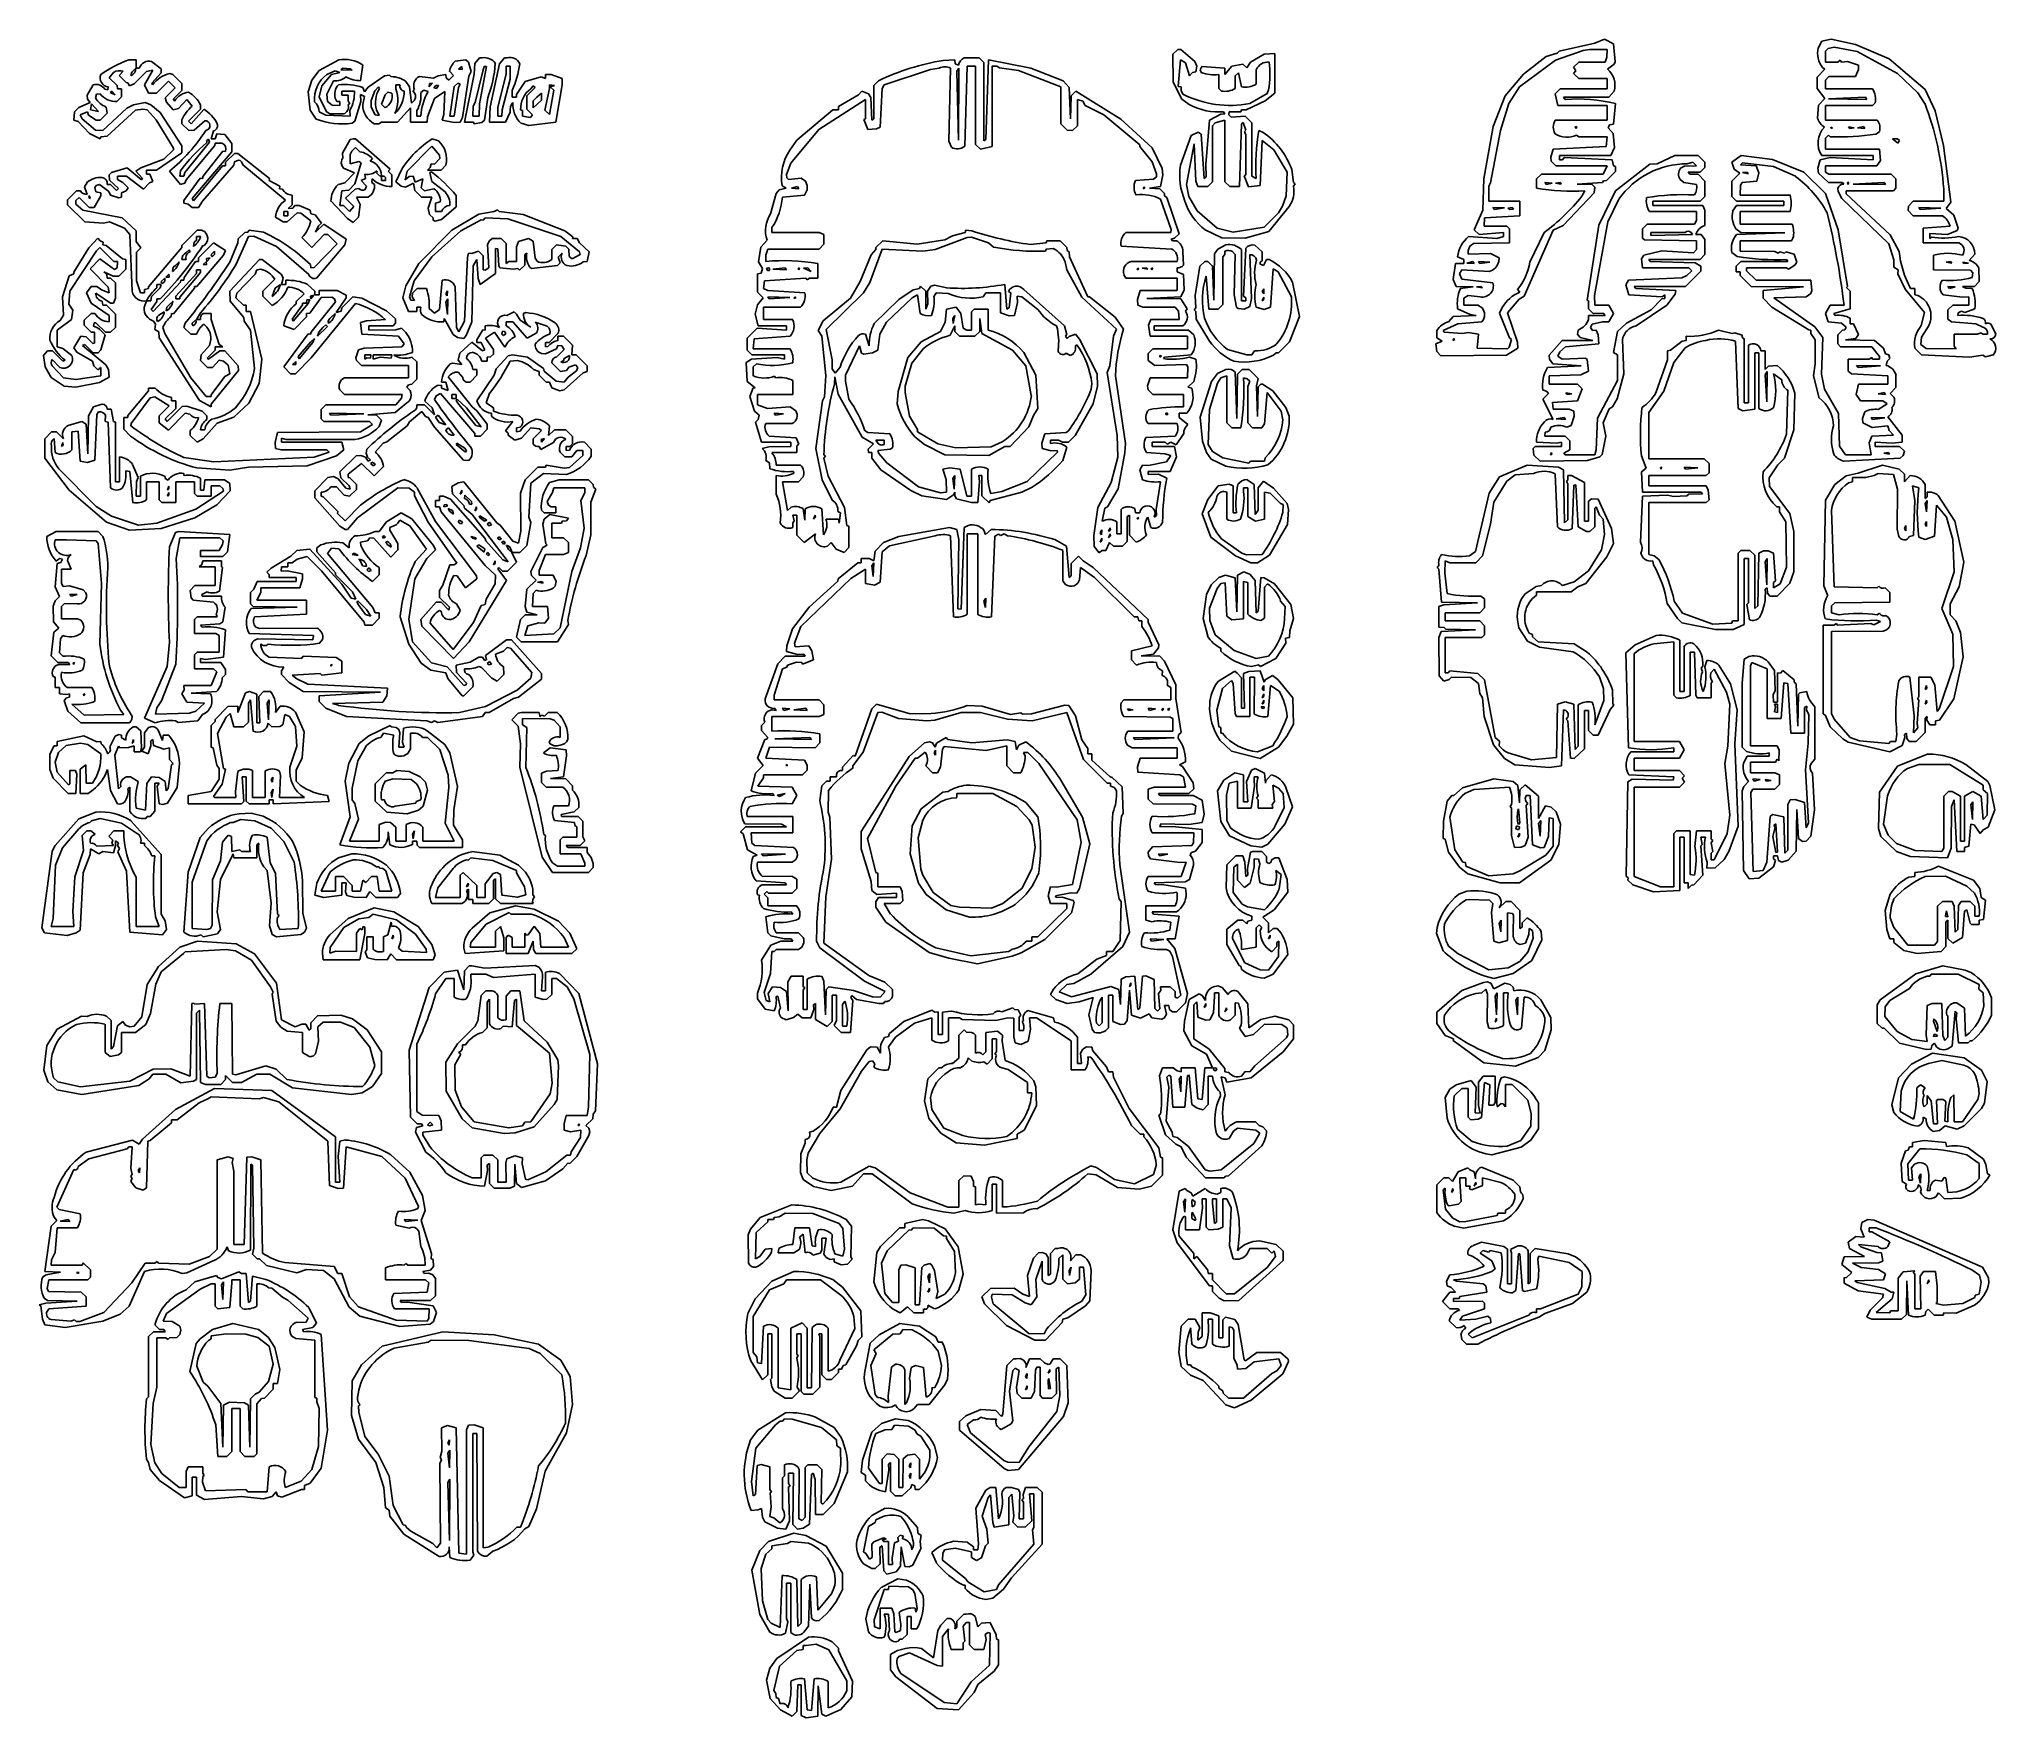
# Model space of a CAD drawing. Header units: millimetres. Extents: x 1.7 to 41.6, y 1.6 to 35.8.
import ezdxf

# ---------------------------------------------------------------- set-up
doc = ezdxf.new("R2010")
doc.units = ezdxf.units.MM
doc.linetypes.add('Continuous2', pattern=[0])
doc.layers.add('Unnamed Level 1', color=1, linetype='Continuous')

msp = doc.modelspace()

# ---------------------------------------------------------------- linework, layer by layer
at = {"layer": 'Unnamed Level 1', "color": 1, "linetype": 'Continuous2', "lineweight": -3}
for p, q in [((24.78, 35.526), (24.877, 35.623)), ((24.783, 34.961), (24.78, 35.526)), ((24.877, 35.623), (24.937, 35.623)), ((24.937, 35.623), (25.224, 35.377)), ((26.362, 35.365), (26.641, 35.531)), ((26.641, 35.531), (26.855, 35.539)), ((26.855, 35.539), (26.857, 34.732)), ((32.388, 35.48), (32.611, 35.55)), ((33.142, 35.602), (32.575, 35.405)), ((32.611, 35.55), (32.652, 35.593)), ((32.652, 35.593), (33.383, 35.755)), ((33.273, 35.623), (33.142, 35.602)), ((33.633, 35.623), (33.273, 35.623)), ((33.383, 35.755), (33.578, 35.835)), ((33.578, 35.835), (33.76, 35.738)), ((33.627, 35.466), (33.633, 35.623)), ((33.76, 35.738), (33.796, 35.375)), ((37.932, 35.654), (38.008, 35.793)), ((38.008, 35.793), (38.195, 35.835)), ((38.138, 35.642), (38.08, 35.593)), ((38.08, 35.593), (38.08, 35.369)), ((38.262, 35.669), (38.138, 35.642)), ((38.195, 35.835), (38.693, 35.726)), ((38.728, 35.581), (38.262, 35.669)), ((38.693, 35.726), (39.38, 35.433)), ((39.554, 35.136), (38.728, 35.581)), ((3.177, 35.157), (3.092, 35.043)), ((3.295, 35.094), (3.38, 35.179)), ((3.495, 35.412), (3.643, 35.412)), ((3.552, 35.164), (3.533, 35.088)), ((3.632, 35.238), (3.552, 35.164)), ((3.855, 35.176), (3.599, 34.923)), ((3.643, 35.412), (3.643, 35.242)), ((3.643, 35.242), (3.706, 35.242)), ((3.812, 34.903), (3.982, 35.2)), ((3.982, 35.2), (3.855, 35.176)), ((3.957, 35.379), (4.151, 35.23)), ((4.151, 35.145), (3.96, 34.936)), ((4.151, 35.23), (4.151, 35.145)), ((4.329, 35.136), (4.393, 35.115)), ((4.393, 35.115), (4.575, 34.933)), ((7.221, 35), (7.373, 35.196)), ((7.373, 35.196), (7.773, 35.412)), ((7.428, 34.886), (7.624, 35.116)), ((7.696, 35.186), (7.527, 35.115)), ((7.624, 35.116), (7.794, 35.157)), ((7.794, 35.157), (7.696, 35.186)), ((7.857, 35.242), (7.813, 35.21)), ((7.813, 35.21), (8.048, 35.2)), ((8.005, 35.229), (7.857, 35.242)), ((8.048, 35.2), (8.005, 35.229)), ((8.26, 35.314), (8.218, 34.988)), ((9.798, 35.087), (9.954, 35.115)), ((9.954, 35.115), (9.96, 35.044)), ((10.115, 35.094), (10.03, 35.179)), ((10.148, 35.387), (10.365, 35.412)), ((10.283, 35.28), (10.217, 35.221)), ((10.217, 35.221), (10.288, 35.218)), ((10.288, 35.218), (10.283, 35.28)), ((10.335, 34.141), (10.531, 35.123)), ((10.365, 35.412), (10.415, 35.365)), ((10.415, 35.365), (10.472, 35.173)), ((10.472, 35.173), (10.426, 35.08)), ((10.531, 35.123), (10.546, 35.34)), ((10.546, 35.34), (10.644, 35.454)), ((10.717, 35.212), (10.552, 34.543)), ((10.641, 34.518), (10.782, 35.274)), ((10.644, 35.454), (10.695, 35.454)), ((10.735, 35.274), (10.717, 35.212)), ((10.782, 35.274), (10.735, 35.274)), ((10.862, 34.458), (11.052, 35.332)), ((11.184, 35.119), (11.013, 34.45)), ((11.052, 35.332), (11.153, 35.454)), ((11.153, 35.454), (11.204, 35.454)), ((11.267, 35.285), (11.183, 35.285)), ((11.183, 35.285), (11.183, 35.221)), ((11.183, 35.221), (11.184, 35.119)), ((11.267, 35.018), (11.267, 35.285)), ((11.987, 35.03), (11.987, 35.115)), ((11.987, 35.115), (12.102, 35.115)), ((12.102, 35.115), (12.326, 35.03)), ((19.839, 35.217), (18.892, 34.903)), ((20.014, 35.242), (19.839, 35.217)), ((20.014, 35.242), (20.014, 35.242)), ((20.096, 35.4), (20.332, 35.412)), ((20.211, 33.753), (20.247, 35.242)), ((20.332, 35.412), (20.342, 35.334)), ((20.342, 35.334), (20.406, 35.304)), ((20.417, 35.243), (20.374, 35.179)), ((20.374, 35.179), (20.406, 33.779)), ((20.406, 33.779), (20.417, 35.243)), ((20.523, 35.454), (20.828, 35.454)), ((20.586, 35.285), (20.533, 33.651)), ((20.756, 35.285), (20.586, 35.285)), ((20.756, 33.687), (20.756, 35.285)), ((20.828, 35.454), (20.925, 35.357)), ((20.925, 35.357), (20.925, 33.76)), ((20.967, 33.79), (21.022, 35.412)), ((21.022, 35.412), (21.879, 35.242)), ((21.192, 35.285), (21.094, 35.285)), ((21.094, 35.285), (21.094, 33.645)), ((21.245, 35.249), (21.192, 35.285)), ((21.63, 35.197), (21.245, 35.249)), ((22.492, 34.861), (21.63, 35.197)), ((21.879, 35.242), (22.543, 34.985)), ((24.931, 35.411), (24.884, 34.872)), ((25.037, 35.354), (24.931, 35.411)), ((25.119, 35.085), (25.037, 35.354)), ((25.181, 35.157), (25.119, 35.085)), ((25.248, 35.172), (25.181, 35.157)), ((25.224, 35.377), (25.268, 35.284)), ((25.268, 35.284), (25.248, 35.172)), ((25.331, 35.209), (25.368, 35.274)), ((25.353, 35.157), (25.331, 35.209)), ((25.368, 35.274), (25.839, 35.242)), ((25.712, 34.831), (25.712, 35.115)), ((25.839, 35.115), (25.978, 35.285)), ((25.839, 35.242), (25.839, 35.115)), ((25.978, 35.285), (26.207, 35.327)), ((26.114, 35.149), (26.05, 35.085)), ((26.177, 34.861), (26.114, 35.149)), ((26.207, 35.327), (26.283, 35.251)), ((26.283, 35.251), (26.362, 35.365)), ((26.474, 35.212), (26.474, 34.916)), ((31.549, 34.68), (31.923, 35.119)), ((32.575, 35.405), (31.842, 34.86)), ((31.923, 35.119), (32.388, 35.48)), ((32.946, 35.263), (33.052, 35.369)), ((32.991, 35.186), (32.946, 35.263)), ((32.946, 35.136), (32.991, 35.186)), ((33.052, 35.03), (32.946, 35.136)), ((33.052, 35.369), (33.59, 35.369)), ((33.59, 35.369), (33.627, 35.466)), ((33.775, 35.323), (33.641, 35.221)), ((33.796, 35.375), (33.775, 35.323)), ((37.911, 35.06), (38.071, 35.221)), ((38.071, 35.221), (38.024, 35.254)), ((38.08, 35.369), (38.334, 35.369)), ((38.334, 35.369), (38.38, 35.404)), ((38.38, 35.404), (38.407, 35.369)), ((38.407, 35.369), (38.532, 35.376)), ((38.532, 35.376), (38.758, 35.306)), ((38.754, 35.215), (38.694, 35.073)), ((38.758, 35.306), (38.754, 35.215)), ((39.38, 35.433), (40.113, 34.806)), ((39.965, 34.74), (39.554, 35.136)), ((2.64, 34.696), (2.766, 34.903)), ((2.836, 34.713), (2.813, 34.636)), ((2.906, 34.723), (2.836, 34.713)), ((3.003, 34.814), (3.062, 34.805)), ((3.062, 34.805), (3.074, 34.864)), ((3.092, 35.043), (3.255, 34.887)), ((3.147, 34.776), (3.109, 34.75)), ((3.109, 34.75), (3.215, 34.702)), ((3.215, 34.702), (3.147, 34.776)), ((3.255, 34.887), (3.262, 34.819)), ((3.262, 34.819), (3.346, 34.819)), ((3.437, 34.952), (3.295, 35.094)), ((3.346, 34.819), (3.346, 34.662)), ((3.473, 34.946), (3.437, 34.952)), ((3.505, 34.885), (3.473, 34.946)), ((3.599, 34.923), (3.505, 34.885)), ((3.897, 34.734), (3.812, 34.903)), ((4.054, 34.734), (3.897, 34.734)), ((3.96, 34.936), (3.976, 34.905)), ((4.299, 34.979), (4.054, 34.734)), ((4.236, 34.636), (4.439, 34.84)), ((4.439, 34.84), (4.299, 34.979)), ((4.575, 34.789), (4.405, 34.619)), ((4.575, 34.933), (4.575, 34.789)), ((7.149, 34.762), (7.221, 35)), ((7.192, 34.387), (7.149, 34.762)), ((7.375, 34.656), (7.428, 34.886)), ((7.667, 34.988), (7.531, 34.711)), ((7.531, 34.711), (7.54, 34.564)), ((8.09, 34.776), (7.836, 34.776)), ((7.836, 34.776), (7.836, 34.692)), ((8.26, 34.848), (8.296, 34.758)), ((8.296, 34.758), (8.373, 34.856)), ((8.373, 34.856), (8.703, 35.085)), ((8.508, 34.782), (8.435, 34.585)), ((8.584, 34.861), (8.508, 34.782)), ((8.6, 34.822), (8.584, 34.861)), ((8.703, 35.085), (8.81, 35.1)), ((8.773, 34.752), (8.72, 34.698)), ((8.853, 34.734), (8.773, 34.752)), ((8.81, 35.1), (8.842, 35.07)), ((9.022, 34.903), (8.938, 34.903)), ((8.938, 34.903), (8.938, 34.819)), ((9.14, 34.973), (9.212, 34.86)), ((9.212, 34.86), (9.255, 34.531)), ((9.284, 34.779), (9.319, 34.806)), ((9.416, 35.073), (9.705, 35.04)), ((9.506, 34.792), (9.446, 34.746)), ((9.596, 34.766), (9.506, 34.792)), ((9.615, 34.861), (9.681, 34.935)), ((9.62, 34.929), (9.615, 34.861)), ((9.681, 34.935), (9.62, 34.929)), ((9.705, 35.04), (9.798, 35.087)), ((9.751, 34.892), (9.709, 34.84)), ((9.709, 34.84), (9.766, 34.826)), ((9.933, 34.767), (9.727, 34.622)), ((9.808, 34.893), (9.751, 34.892)), ((9.766, 34.826), (9.808, 34.893)), ((9.918, 34.301), (9.933, 34.767)), ((9.96, 35.044), (10.018, 34.997)), ((10.018, 34.997), (10.115, 35.094)), ((10.124, 34.873), (10.039, 34.268)), ((10.198, 34.94), (10.124, 34.873)), ((10.124, 34.268), (10.215, 34.848)), ((10.251, 34.918), (10.198, 34.94)), ((10.215, 34.848), (10.251, 34.918)), ((10.426, 35.08), (10.293, 34.238)), ((11.103, 34.393), (11.267, 35.018)), ((11.31, 34.788), (11.31, 34.649)), ((11.394, 34.649), (11.397, 34.708)), ((11.397, 34.708), (11.57, 34.969)), ((11.57, 34.969), (11.897, 35.067)), ((11.606, 34.679), (11.776, 34.849)), ((11.739, 34.88), (11.685, 34.825)), ((11.776, 34.849), (11.739, 34.88)), ((11.903, 34.734), (11.812, 34.655)), ((11.897, 35.067), (11.987, 35.03)), ((11.903, 34.594), (11.903, 34.734)), ((12.072, 34.831), (11.974, 34.384)), ((12.174, 34.887), (12.072, 34.903)), ((12.072, 34.903), (12.072, 34.831)), ((12.072, 34.298), (12.157, 34.797)), ((12.085, 34.861), (12.174, 34.887)), ((12.157, 34.797), (12.085, 34.861)), ((12.33, 34.905), (12.199, 34.141)), ((12.326, 35.03), (12.33, 34.905)), ((18.371, 34.701), (18.438, 34.776)), ((18.438, 34.776), (18.569, 34.723)), ((18.569, 34.723), (18.617, 34.643)), ((18.68, 34.891), (18.777, 34.988)), ((18.68, 34.213), (18.68, 34.891)), ((18.849, 34.831), (18.807, 34.041)), ((18.892, 34.903), (18.849, 34.831)), ((22.492, 34.111), (22.492, 34.861)), ((22.543, 34.985), (22.662, 34.849)), ((22.662, 34.849), (22.693, 34.211)), ((22.704, 34.679), (22.801, 34.776)), ((22.801, 34.776), (23.719, 34.202)), ((24.96, 34.61), (24.783, 34.961)), ((24.884, 34.872), (24.949, 34.861)), ((24.949, 34.861), (24.944, 34.787)), ((24.944, 34.787), (24.984, 34.714)), ((25.766, 34.776), (25.712, 34.831)), ((26.05, 35.085), (26.05, 34.831)), ((26.347, 34.522), (26.697, 34.724)), ((26.857, 34.732), (26.662, 34.576)), ((26.697, 34.724), (26.728, 34.802)), ((31.842, 34.86), (31.63, 34.521)), ((32.574, 34.721), (32.671, 34.819)), ((32.628, 34.48), (32.574, 34.721)), ((32.671, 34.819), (33.633, 34.819)), ((33.633, 35.03), (33.052, 35.03)), ((33.633, 34.819), (33.633, 35.03)), ((33.772, 34.774), (33.663, 34.649)), ((37.911, 34.831), (37.911, 35.06)), ((38.071, 34.627), (37.911, 34.831)), ((38.15, 35.073), (38.08, 35)), ((38.08, 35), (38.08, 34.819)), ((38.08, 34.819), (39.042, 34.819)), ((38.694, 35.073), (38.15, 35.073)), ((40.104, 34.532), (39.965, 34.74)), ((40.113, 34.806), (40.316, 34.372)), ((2.372, 34.183), (2.385, 34.351)), ((2.385, 34.351), (2.471, 34.441)), ((2.471, 34.441), (2.702, 34.543)), ((2.647, 34.353), (2.499, 34.289)), ((2.65, 34.613), (2.64, 34.696)), ((2.673, 34.285), (2.647, 34.353)), ((2.702, 34.543), (2.65, 34.613)), ((2.732, 34.513), (2.711, 34.395)), ((2.711, 34.395), (2.876, 34.363)), ((2.876, 34.363), (2.732, 34.513)), ((3.05, 34.323), (2.91, 34.183)), ((2.965, 33.971), (3.45, 34.425)), ((3.029, 34.45), (3.05, 34.323)), ((3.63, 34.384), (3.05, 33.855)), ((3.346, 34.662), (3.249, 34.564)), ((3.45, 34.425), (3.589, 34.499)), ((3.589, 34.499), (3.824, 34.542)), ((3.778, 34.411), (3.63, 34.384)), ((3.867, 34.395), (3.778, 34.411)), ((3.824, 34.542), (3.939, 34.494)), ((4.049, 34.191), (3.867, 34.395)), ((3.939, 34.494), (4.132, 34.337)), ((4.132, 34.337), (4.575, 33.663)), ((4.259, 34.553), (4.236, 34.636)), ((4.398, 34.394), (4.259, 34.553)), ((4.503, 34.424), (4.398, 34.394)), ((4.405, 34.619), (4.426, 34.573)), ((4.672, 34.607), (4.503, 34.424)), ((4.786, 34.467), (4.672, 34.607)), ((4.956, 34.407), (4.711, 34.162)), ((4.765, 34.107), (5.019, 34.404)), ((4.956, 34.493), (4.956, 34.407)), ((7.315, 34.207), (7.192, 34.387)), ((7.37, 34.353), (7.509, 34.286)), ((7.524, 34.352), (7.375, 34.656)), ((7.595, 34.31), (7.524, 34.352)), ((7.54, 34.564), (7.641, 34.489)), ((7.866, 34.31), (7.595, 34.31)), ((7.641, 34.489), (7.794, 34.48)), ((7.73, 34.564), (7.7, 34.632)), ((7.794, 34.564), (7.73, 34.564)), ((7.794, 34.48), (7.794, 34.564)), ((7.836, 34.692), (7.963, 34.692)), ((7.963, 34.692), (7.963, 34.564)), ((7.963, 34.564), (7.996, 34.535)), ((7.996, 34.535), (7.963, 34.492)), ((8.006, 34.268), (7.999, 34.387)), ((8.22, 34.563), (8.103, 34.164)), ((8.299, 34.668), (8.218, 34.704)), ((8.218, 34.704), (8.22, 34.563)), ((8.261, 34.5), (8.299, 34.668)), ((8.261, 34.5), (8.261, 34.5)), ((8.435, 34.585), (8.436, 34.451)), ((8.436, 34.451), (8.517, 34.293)), ((8.594, 34.279), (8.544, 34.393)), ((8.72, 34.698), (8.641, 34.507)), ((8.641, 34.507), (8.719, 34.438)), ((9.234, 34.437), (8.968, 34.141)), ((9.234, 34.141), (9.234, 34.437)), ((9.255, 34.531), (9.319, 34.594)), ((9.367, 34.381), (9.361, 34.268)), ((9.727, 34.622), (9.579, 34.254)), ((10.513, 34.472), (10.505, 34.268)), ((10.552, 34.543), (10.513, 34.472)), ((10.632, 34.268), (10.641, 34.518)), ((10.811, 34.639), (10.743, 34.182)), ((10.844, 34.141), (10.862, 34.458)), ((11.013, 34.45), (11.013, 34.268)), ((11.098, 34.268), (11.103, 34.393)), ((11.267, 34.348), (11.17, 34.141)), ((11.31, 34.649), (11.394, 34.649)), ((11.479, 34.395), (11.521, 34.383)), ((11.521, 34.383), (11.521, 34.268)), ((11.606, 34.407), (11.606, 34.679)), ((11.725, 34.289), (11.606, 34.407)), ((11.812, 34.655), (11.733, 34.577)), ((11.733, 34.437), (11.903, 34.594)), ((11.733, 34.577), (11.733, 34.437)), ((11.974, 34.384), (12.072, 34.298)), ((17.113, 33.778), (17.845, 34.395)), ((18.511, 34.607), (17.558, 33.992)), ((17.845, 34.395), (17.96, 34.395)), ((17.96, 34.459), (18.371, 34.701)), ((17.96, 34.395), (17.96, 34.459)), ((18.511, 34.213), (18.511, 34.607)), ((18.617, 34.643), (18.638, 34.183)), ((22.693, 34.211), (22.704, 34.679)), ((22.94, 34.568), (22.831, 34.607)), ((22.831, 34.607), (22.831, 34.069)), ((22.992, 34.483), (22.94, 34.568)), ((23.371, 34.293), (22.992, 34.483)), ((25.521, 34.183), (25.754, 34.309)), ((25.809, 34.353), (25.638, 34.355)), ((25.754, 34.309), (25.839, 34.31)), ((25.839, 34.31), (25.809, 34.353)), ((25.923, 34.353), (25.921, 34.291)), ((26.165, 34.353), (25.923, 34.353)), ((26.177, 34.395), (26.165, 34.353)), ((26.275, 34.397), (26.177, 34.395)), ((26.662, 34.576), (26.275, 34.397)), ((31.308, 34.057), (31.549, 34.68)), ((31.63, 34.521), (31.457, 33.97)), ((33.633, 34.48), (32.628, 34.48)), ((33.663, 34.649), (32.743, 34.649)), ((32.743, 34.649), (32.773, 34.607)), ((33.633, 34.183), (33.633, 34.48)), ((33.802, 34.522), (33.76, 34.099)), ((37.921, 34.226), (37.938, 34.49)), ((37.938, 34.49), (38.071, 34.627)), ((39.042, 34.48), (38.08, 34.48)), ((38.08, 34.48), (38.08, 34.183)), ((38.897, 34.649), (38.142, 34.617)), ((38.142, 34.617), (38.927, 34.607)), ((38.927, 34.607), (38.897, 34.649)), ((39.097, 34.534), (39.042, 34.48)), ((40.316, 34.372), (40.491, 33.668)), ((2.463, 34.156), (2.372, 34.183)), ((2.688, 33.914), (2.463, 34.156)), ((2.499, 34.289), (2.542, 34.209)), ((2.542, 34.209), (2.813, 33.982)), ((2.829, 34.183), (2.673, 34.285)), ((2.91, 33.802), (2.688, 33.914)), ((2.813, 33.982), (2.965, 33.971)), ((2.91, 34.183), (2.829, 34.183)), ((4.405, 33.616), (4.049, 34.191)), ((4.575, 34.111), (4.575, 34.192)), ((4.714, 33.971), (4.575, 34.111)), ((4.711, 34.162), (4.765, 34.107)), ((4.822, 33.977), (4.714, 33.971)), ((5.04, 34.173), (4.822, 33.977)), ((5.222, 33.966), (5.168, 33.802)), ((7.509, 34.286), (8.006, 34.268)), ((8.103, 34.164), (8.043, 34.122)), ((8.59, 34.106), (8.497, 34.111)), ((8.517, 34.293), (8.594, 34.279)), ((8.641, 34.141), (8.59, 34.106)), ((8.968, 34.141), (8.641, 34.141)), ((9.573, 34.141), (9.234, 34.141)), ((9.361, 34.268), (9.446, 34.268)), ((9.579, 34.254), (9.573, 34.141)), ((9.884, 34.181), (9.918, 34.301)), ((10.126, 34.136), (9.884, 34.181)), ((10.039, 34.268), (10.124, 34.268)), ((10.251, 34.141), (10.126, 34.136)), ((10.293, 34.238), (10.251, 34.141)), ((10.517, 34.141), (10.335, 34.141)), ((10.505, 34.268), (10.632, 34.268)), ((10.535, 34.109), (10.517, 34.141)), ((10.687, 34.139), (10.535, 34.109)), ((10.743, 34.182), (10.687, 34.139)), ((11.17, 34.141), (10.844, 34.141)), ((11.013, 34.268), (11.098, 34.268)), ((11.65, 34.074), (11.488, 34.121)), ((11.521, 34.268), (11.682, 34.235)), ((12.199, 34.141), (11.65, 34.074)), ((11.682, 34.235), (11.725, 34.289)), ((17.558, 33.992), (16.986, 33.306)), ((18.479, 34.195), (18.511, 34.213)), ((18.562, 33.995), (18.479, 34.195)), ((18.735, 34.004), (18.562, 33.995)), ((18.638, 34.183), (18.68, 34.213)), ((18.807, 34.041), (18.735, 34.004)), ((22.62, 33.981), (22.492, 34.111)), ((22.734, 33.971), (22.62, 33.981)), ((22.831, 34.069), (22.734, 33.971)), ((24.101, 33.684), (23.371, 34.293)), ((23.719, 34.202), (24.356, 33.62)), ((25.148, 33.872), (25.294, 33.937)), ((25.294, 33.937), (25.353, 33.899)), ((25.449, 33.277), (25.521, 34.183)), ((25.638, 34.131), (25.584, 34.069)), ((25.584, 34.069), (25.584, 32.925)), ((25.69, 34.141), (25.638, 34.131)), ((25.839, 34.183), (25.69, 34.141)), ((25.839, 32.925), (25.839, 34.183)), ((25.921, 34.291), (25.963, 34.246)), ((25.963, 34.246), (26.25, 34.268)), ((26.177, 34.111), (26.135, 32.828)), ((26.209, 34.136), (26.177, 34.111)), ((26.262, 33.98), (26.209, 34.136)), ((26.239, 33.95), (26.262, 33.98)), ((26.262, 33.886), (26.239, 33.95)), ((26.25, 34.268), (26.389, 34.128)), ((26.389, 34.128), (26.385, 33.041)), ((26.529, 33.971), (26.619, 33.935)), ((31.119, 32.987), (31.308, 34.057)), ((31.457, 33.97), (31.254, 32.908)), ((32.574, 34.183), (33.633, 34.183)), ((33.01, 34.056), (32.971, 34.039)), ((32.971, 34.039), (32.997, 34.013)), ((32.997, 34.013), (33.01, 34.056)), ((33.682, 34.088), (33.652, 34.024)), ((33.652, 34.024), (33.753, 33.915)), ((33.76, 34.099), (33.682, 34.088)), ((33.753, 33.915), (33.782, 33.627)), ((38.08, 34.183), (39.139, 34.183)), ((38.226, 34.024), (38.192, 34.042)), ((38.192, 34.042), (38.195, 34.014)), ((38.195, 34.014), (38.226, 34.024)), ((38.669, 34.024), (38.551, 34.045)), ((38.551, 34.045), (38.576, 34.014)), ((38.576, 34.014), (38.669, 34.024)), ((38.855, 34.056), (38.735, 34.024)), ((38.735, 34.024), (38.885, 34.014)), ((38.885, 34.014), (38.855, 34.056)), ((39.181, 33.949), (39.111, 33.898)), ((2.923, 33.844), (2.91, 33.802)), ((3.05, 33.855), (2.923, 33.844)), ((4.575, 33.518), (4.054, 33.167)), ((4.208, 33.387), (4.405, 33.578)), ((4.405, 33.578), (4.405, 33.616)), ((4.575, 33.663), (4.575, 33.518)), ((4.633, 33.118), (5.14, 33.735)), ((5.248, 33.666), (4.659, 32.967)), ((5.591, 33.535), (4.786, 32.586)), ((4.998, 33.033), (5.412, 33.552)), ((5.118, 33.796), (5.082, 33.767)), ((5.082, 33.767), (5.083, 33.73)), ((5.14, 33.735), (5.118, 33.796)), ((5.168, 33.802), (5.252, 33.802)), ((5.252, 33.717), (5.248, 33.666)), ((5.252, 33.802), (5.289, 33.904)), ((5.392, 33.717), (5.252, 33.717)), ((5.289, 33.904), (5.452, 33.891)), ((5.412, 33.552), (5.464, 33.548)), ((5.452, 33.891), (5.591, 33.705)), ((5.591, 33.705), (5.591, 33.535)), ((7.851, 33.514), (8.003, 33.787)), ((7.858, 33.41), (7.851, 33.514)), ((8.003, 33.787), (8.069, 33.802)), ((8.042, 33.554), (8.007, 33.481)), ((8.112, 33.624), (8.042, 33.554)), ((8.069, 33.802), (8.116, 33.802)), ((8.204, 33.541), (8.112, 33.624)), ((8.116, 33.802), (8.819, 33.188)), ((9.668, 33.655), (9.17, 33.142)), ((9.826, 33.468), (9.668, 33.655)), ((9.679, 33.802), (9.805, 33.759)), ((16.971, 33.573), (17.113, 33.778)), ((20.262, 33.63), (20.211, 33.753)), ((20.853, 33.59), (20.756, 33.687)), ((21.094, 33.645), (20.853, 33.59)), ((20.925, 33.76), (20.967, 33.79)), ((24.102, 33.645), (24.101, 33.684)), ((24.356, 33.336), (24.102, 33.645)), ((24.356, 33.62), (24.557, 33.198)), ((24.931, 33.264), (25.148, 33.872)), ((25.214, 33.698), (25.057, 32.871)), ((25.245, 32.942), (25.214, 33.698)), ((25.353, 33.899), (25.415, 32.997)), ((26.262, 33.069), (26.262, 33.886)), ((26.601, 33.772), (26.559, 32.855)), ((26.833, 33.576), (26.601, 33.772)), ((27.109, 33.124), (26.833, 33.576)), ((32.48, 33.428), (32.531, 33.59)), ((32.531, 33.59), (33.614, 33.644)), ((33.052, 33.844), (33.009, 33.881)), ((33.633, 33.844), (33.052, 33.844)), ((33.614, 33.644), (33.633, 33.844)), ((33.782, 33.627), (33.705, 33.463)), ((38.144, 33.878), (38.08, 33.814)), ((38.08, 33.814), (38.08, 33.59)), ((38.08, 33.59), (39.182, 33.59)), ((38.177, 33.844), (38.144, 33.878)), ((39.182, 33.59), (39.205, 33.358)), ((39.558, 33.717), (39.448, 33.802)), ((39.448, 33.802), (39.55, 33.802)), ((39.55, 33.802), (39.591, 33.77)), ((39.591, 33.77), (39.558, 33.717)), ((40.491, 33.668), (40.64, 32.513)), ((3.092, 33.07), (3.14, 33.118)), ((3.14, 33.118), (3.461, 33.209)), ((3.461, 33.209), (3.749, 32.964)), ((3.634, 33.145), (3.738, 33.214)), ((3.768, 32.993), (3.634, 33.145)), ((3.738, 33.214), (4.208, 33.387)), ((4.054, 33.167), (3.855, 33.167)), ((3.855, 33.167), (3.855, 33.082)), ((4.545, 32.87), (4.321, 33.145)), ((4.543, 33.15), (4.532, 33.04)), ((4.617, 33.04), (4.633, 33.118)), ((4.808, 32.54), (5.401, 33.251)), ((5.634, 33.264), (4.996, 32.533)), ((5.401, 33.251), (5.464, 33.251)), ((5.464, 33.324), (5.646, 33.505)), ((5.464, 33.251), (5.464, 33.324)), ((5.648, 33.336), (5.634, 33.264)), ((5.646, 33.505), (5.718, 33.505)), ((5.727, 33.371), (5.648, 33.336)), ((5.718, 33.505), (6.362, 32.993)), ((6.684, 32.552), (5.815, 33.273)), ((7.872, 33.207), (7.831, 33.27)), ((8.09, 33.112), (7.872, 33.207)), ((7.899, 32.903), (8.09, 33.112)), ((8.007, 33.481), (8.006, 33.294)), ((8.006, 33.294), (8.183, 33.34)), ((8.23, 33.315), (8.102, 32.888)), ((8.183, 33.34), (8.23, 33.315)), ((8.414, 33.351), (8.463, 33.4)), ((8.556, 33.154), (8.539, 33.108)), ((8.819, 33.188), (8.777, 33.145)), ((8.777, 33.145), (8.853, 33.07)), ((8.938, 32.925), (9.05, 33.173)), ((9.17, 33.142), (9.128, 32.964)), ((9.585, 33.167), (9.638, 33.219)), ((9.857, 33.167), (9.585, 33.167)), ((9.632, 33.118), (9.663, 33.131)), ((9.673, 32.934), (9.632, 33.118)), ((9.638, 33.219), (9.658, 33.294)), ((9.658, 33.294), (9.723, 33.284)), ((9.723, 33.284), (9.836, 33.4)), ((9.836, 33.4), (9.826, 33.468)), ((9.954, 33.264), (9.857, 33.167)), ((16.986, 33.306), (16.899, 33.079)), ((24.442, 33.088), (24.356, 33.336)), ((24.557, 33.198), (24.573, 33.072)), ((25.457, 33.027), (25.449, 33.277)), ((27.089, 32.641), (27.109, 33.124)), ((27.204, 33.177), (27.236, 32.912)), ((32.489, 33.348), (32.48, 33.428)), ((32.586, 33.251), (32.489, 33.348)), ((33.633, 33.251), (32.586, 33.251)), ((33.705, 33.463), (32.658, 33.463)), ((32.658, 33.463), (32.658, 33.378)), ((32.658, 33.378), (32.722, 33.378)), ((32.722, 33.378), (32.755, 33.421)), ((32.755, 33.421), (33.732, 33.378)), ((33.548, 33.082), (33.633, 33.251)), ((33.802, 33.137), (33.62, 32.955)), ((33.732, 33.378), (33.76, 33.251)), ((33.76, 33.251), (33.802, 33.239)), ((33.801, 32.742), (34.5, 33.285)), ((33.802, 33.239), (33.802, 33.137)), ((34.5, 33.285), (34.649, 33.294)), ((34.649, 33.294), (35.009, 33.463)), ((35.009, 33.463), (35.484, 33.463)), ((35.13, 33.204), (35.205, 33.248)), ((35.205, 33.248), (35.454, 33.251)), ((35.375, 33.329), (35.263, 33.294)), ((35.526, 33.124), (35.285, 33.124)), ((35.285, 33.124), (35.314, 33.082)), ((35.454, 33.251), (35.375, 33.329)), ((35.484, 33.463), (35.623, 33.324)), ((35.623, 33.221), (35.526, 33.124)), ((35.623, 33.324), (35.623, 33.221)), ((36.174, 33.324), (36.365, 33.463)), ((36.222, 33.182), (36.174, 33.324)), ((36.335, 33.103), (36.222, 33.182)), ((36.392, 33.312), (36.352, 33.273)), ((36.352, 33.273), (36.67, 33.251)), ((36.365, 33.463), (37.004, 33.384)), ((36.483, 33.124), (36.39, 33.114)), ((36.39, 33.114), (36.509, 33.092)), ((37.026, 33.236), (36.392, 33.312)), ((36.509, 33.092), (36.483, 33.124)), ((36.67, 33.251), (36.721, 33.112)), ((36.721, 33.112), (36.682, 32.94)), ((37.004, 33.384), (37.644, 33.124)), ((37.471, 33.039), (37.026, 33.236)), ((37.644, 33.124), (38.08, 32.688)), ((37.927, 33.206), (37.974, 33.378)), ((37.937, 33.106), (37.927, 33.206)), ((37.974, 33.378), (38.175, 33.425)), ((39.054, 33.463), (38.008, 33.463)), ((39.127, 33.251), (38.08, 33.251)), ((38.08, 33.251), (38.08, 33.124)), ((38.08, 33.124), (38.153, 33.082)), ((38.175, 33.425), (39.054, 33.378)), ((39.054, 33.378), (39.054, 33.463)), ((39.205, 33.358), (39.127, 33.251)), ((2.245, 32.561), (2.427, 32.743)), ((2.427, 32.743), (2.504, 32.743)), ((2.59, 32.822), (2.64, 32.914)), ((2.645, 32.669), (2.59, 32.822)), ((2.828, 32.85), (2.802, 32.812)), ((2.802, 32.812), (2.817, 32.724)), ((2.817, 32.724), (2.923, 32.701)), ((2.893, 32.87), (2.828, 32.85)), ((3.087, 32.727), (2.893, 32.87)), ((3.05, 32.87), (3.122, 32.87)), ((3.118, 32.658), (3.087, 32.727)), ((3.098, 32.961), (3.092, 33.07)), ((3.28, 32.792), (3.098, 32.961)), ((3.122, 32.87), (3.24, 32.752)), ((3.24, 32.752), (3.28, 32.792)), ((3.443, 33.04), (3.262, 33.04)), ((3.262, 33.04), (3.262, 32.976)), ((3.262, 32.976), (3.371, 32.915)), ((3.441, 32.741), (3.346, 32.701)), ((3.371, 32.915), (3.482, 32.807)), ((3.482, 32.807), (3.441, 32.741)), ((3.791, 32.777), (3.443, 33.04)), ((3.749, 32.964), (3.768, 32.993)), ((3.912, 32.906), (3.791, 32.777)), ((3.855, 33.082), (3.918, 33.082)), ((3.979, 32.931), (3.912, 32.906)), ((3.918, 33.082), (3.979, 32.931)), ((4.532, 33.04), (4.617, 33.04)), ((4.633, 32.898), (4.545, 32.87)), ((4.617, 32.546), (4.946, 33.001)), ((4.659, 32.967), (4.633, 32.898)), ((4.946, 33.001), (4.998, 32.997)), ((4.998, 32.997), (4.998, 33.033)), ((6.362, 32.993), (6.354, 32.955)), ((6.354, 32.955), (6.57, 32.838)), ((6.57, 32.838), (6.566, 32.785)), ((6.566, 32.785), (6.627, 32.78)), ((7.764, 32.87), (7.899, 32.903)), ((7.836, 32.743), (7.794, 32.447)), ((7.98, 32.756), (7.836, 32.743)), ((7.912, 32.595), (8.11, 32.78)), ((8.102, 32.888), (7.98, 32.756)), ((8.11, 32.78), (8.18, 32.79)), ((8.23, 32.955), (8.319, 32.992)), ((8.34, 32.838), (8.23, 32.955)), ((8.319, 32.992), (8.302, 33.082)), ((8.31, 32.769), (8.34, 32.838)), ((8.451, 32.988), (8.444, 32.915)), ((8.444, 32.915), (8.499, 32.873)), ((8.539, 33.108), (8.608, 33.044)), ((8.608, 33.044), (8.644, 33.057)), ((8.696, 33.04), (8.641, 33.04)), ((8.641, 33.04), (8.641, 32.955)), ((8.641, 32.955), (8.726, 32.955)), ((8.726, 33.018), (8.696, 33.04)), ((8.726, 32.955), (8.726, 33.018)), ((8.853, 33.07), (8.853, 32.828)), ((9.042, 32.839), (8.938, 32.925)), ((9.133, 32.819), (9.042, 32.839)), ((9.128, 32.964), (9.208, 33.037)), ((9.299, 32.902), (9.133, 32.819)), ((9.208, 33.037), (9.291, 33.04)), ((9.291, 33.04), (9.329, 32.917)), ((9.32, 32.75), (9.299, 32.902)), ((9.458, 32.616), (9.32, 32.75)), ((9.329, 32.917), (9.488, 32.985)), ((9.488, 32.985), (9.455, 32.807)), ((9.455, 32.807), (9.518, 32.743)), ((9.518, 32.743), (9.709, 32.783)), ((9.942, 32.721), (9.673, 32.934)), ((16.689, 32.688), (16.752, 32.765)), ((16.752, 32.765), (16.895, 32.799)), ((16.895, 32.799), (16.814, 32.843)), ((16.899, 33.079), (16.905, 33.011)), ((16.905, 33.011), (16.944, 32.976)), ((16.944, 32.976), (17.199, 33.004)), ((17.125, 32.828), (17.005, 32.796)), ((17.005, 32.796), (17.155, 32.785)), ((17.155, 32.785), (17.125, 32.828)), ((17.199, 33.004), (17.287, 32.94)), ((17.325, 32.766), (17.27, 32.658)), ((17.287, 32.94), (17.324, 32.855)), ((17.324, 32.855), (17.325, 32.766)), ((24.017, 32.955), (24.381, 32.984)), ((24.189, 32.822), (24.174, 32.785)), ((24.174, 32.785), (24.208, 32.806)), ((24.208, 32.806), (24.189, 32.822)), ((24.526, 32.828), (24.299, 32.798)), ((24.299, 32.798), (24.513, 32.785)), ((24.381, 32.984), (24.441, 33.027)), ((24.441, 33.027), (24.442, 33.088)), ((24.513, 32.785), (24.61, 32.688)), ((24.573, 33.072), (24.526, 32.828)), ((25.057, 32.871), (25.1, 32.626)), ((25.288, 32.828), (25.245, 32.942)), ((25.487, 32.828), (25.288, 32.828)), ((25.415, 32.997), (25.457, 33.027)), ((25.584, 32.925), (25.487, 32.828)), ((25.936, 32.828), (25.839, 32.925)), ((26.135, 32.828), (25.936, 32.828)), ((26.231, 33.051), (26.262, 33.069)), ((26.317, 32.827), (26.231, 33.051)), ((26.559, 32.855), (26.317, 32.827)), ((26.385, 33.041), (26.474, 32.997)), ((27.236, 32.912), (27.269, 32.883)), ((27.269, 32.883), (27.236, 32.84)), ((31.097, 32.351), (31.119, 32.987)), ((31.254, 32.908), (31.218, 32.84)), ((31.218, 32.84), (31.218, 32.531)), ((32.192, 32.985), (32.29, 33.082)), ((32.192, 32.798), (32.192, 32.985)), ((32.29, 33.082), (33.548, 33.082)), ((32.512, 32.901), (32.362, 32.912)), ((32.362, 32.912), (32.392, 32.87)), ((32.392, 32.87), (32.512, 32.901)), ((32.671, 32.912), (32.578, 32.902)), ((32.578, 32.902), (32.696, 32.881)), ((32.696, 32.881), (32.671, 32.912)), ((33.535, 32.913), (33.017, 32.881)), ((33.017, 32.881), (33.324, 32.87)), ((33.118, 32.634), (33.179, 32.743)), ((33.324, 32.87), (33.378, 32.815)), ((33.378, 32.815), (33.366, 32.701)), ((33.461, 32.045), (33.801, 32.742)), ((33.559, 32.949), (33.535, 32.913)), ((33.62, 32.955), (33.559, 32.949)), ((35.195, 32.912), (35.121, 32.974)), ((35.454, 32.87), (35.195, 32.912)), ((35.314, 33.082), (35.484, 33.082)), ((35.484, 33.082), (35.623, 32.942)), ((35.623, 32.942), (35.623, 32.628)), ((36.174, 32.942), (36.335, 33.103)), ((36.174, 32.628), (36.174, 32.942)), ((36.351, 32.856), (36.344, 32.658)), ((36.386, 32.912), (36.351, 32.856)), ((36.682, 32.94), (36.386, 32.912)), ((38.143, 32.912), (37.937, 33.106)), ((38.431, 32.912), (38.143, 32.912)), ((38.153, 33.082), (39.423, 33.082)), ((38.339, 32.727), (38.335, 32.795)), ((38.419, 32.586), (38.339, 32.727)), ((38.457, 32.881), (38.431, 32.912)), ((39.466, 32.743), (38.504, 32.743)), ((38.504, 32.743), (38.504, 32.68)), ((38.559, 32.912), (38.534, 32.915)), ((38.534, 32.915), (38.54, 32.87)), ((38.54, 32.87), (38.559, 32.912)), ((39.279, 32.912), (38.65, 32.881)), ((38.65, 32.881), (39.309, 32.87)), ((39.309, 32.87), (39.279, 32.912)), ((39.423, 33.082), (39.52, 32.985)), ((39.52, 32.798), (39.466, 32.743)), ((39.52, 32.985), (39.52, 32.798)), ((40.495, 32.531), (40.493, 32.781)), ((2.245, 32.459), (2.245, 32.561)), ((2.596, 32.108), (2.245, 32.459)), ((2.478, 32.607), (2.414, 32.544)), ((2.414, 32.544), (2.414, 32.468)), ((2.414, 32.468), (2.552, 32.348)), ((2.681, 32.404), (2.478, 32.607)), ((2.552, 32.348), (3.359, 32.195)), ((2.704, 32.622), (2.679, 32.639)), ((2.679, 32.639), (2.69, 32.582)), ((2.783, 32.404), (2.681, 32.404)), ((2.69, 32.582), (2.704, 32.622)), ((2.923, 32.643), (2.783, 32.404)), ((2.923, 32.701), (2.923, 32.643)), ((3.288, 32.603), (3.118, 32.658)), ((3.346, 32.616), (3.288, 32.603)), ((3.346, 32.701), (3.346, 32.616)), ((4.617, 32.489), (4.617, 32.546)), ((4.7, 32.469), (4.617, 32.489)), ((4.782, 32.404), (4.7, 32.469)), ((4.914, 32.404), (4.782, 32.404)), ((4.786, 32.586), (4.808, 32.54)), ((4.996, 32.533), (4.914, 32.404)), ((6.735, 32.319), (6.65, 32.319)), ((6.65, 32.319), (6.65, 32.235)), ((6.735, 32.235), (6.735, 32.319)), ((6.82, 32.459), (6.744, 32.383)), ((6.744, 32.383), (6.837, 32.39)), ((6.82, 32.658), (6.82, 32.459)), ((6.837, 32.39), (6.874, 32.446)), ((6.874, 32.446), (6.968, 32.447)), ((6.968, 32.447), (7.188, 32.352)), ((7.188, 32.352), (7.201, 32.277)), ((7.952, 32.179), (7.615, 32.529)), ((7.794, 32.447), (7.866, 32.447)), ((7.866, 32.447), (7.993, 32.319)), ((8.082, 32.425), (7.912, 32.595)), ((7.993, 32.319), (8.082, 32.425)), ((8.375, 32.616), (8.134, 32.613)), ((8.134, 32.613), (8.211, 32.467)), ((8.211, 32.467), (8.175, 32.205)), ((9.67, 32.616), (9.458, 32.616)), ((9.596, 32.389), (9.67, 32.616)), ((9.623, 32.258), (9.596, 32.389)), ((9.842, 32.518), (9.742, 32.489)), ((9.742, 32.489), (9.742, 32.319)), ((9.742, 32.319), (9.87, 32.319)), ((10.166, 32.417), (9.864, 32.157)), ((10.166, 32.646), (10.166, 32.417)), ((10.631, 32.268), (10.944, 32.322)), ((10.944, 32.322), (11.007, 32.356)), ((11.007, 32.356), (11.043, 32.319)), ((11.043, 32.319), (11.531, 32.259)), ((16.577, 32.273), (16.689, 32.688)), ((17.27, 32.658), (16.816, 32.616)), ((24.74, 31.954), (24.526, 32.574)), ((24.61, 32.688), (24.609, 32.642)), ((24.609, 32.642), (24.653, 32.604)), ((24.653, 32.604), (24.907, 31.866)), ((25.1, 32.626), (25.27, 32.337)), ((25.27, 32.337), (25.679, 31.982)), ((27.148, 32.426), (26.731, 31.913)), ((26.928, 32.295), (27.011, 32.429)), ((27.011, 32.429), (27.089, 32.641)), ((30.922, 31.951), (31.097, 32.351)), ((31.218, 32.531), (31.854, 32.531)), ((31.538, 32.394), (31.303, 32.404)), ((31.303, 32.404), (31.333, 32.362)), ((31.333, 32.362), (31.538, 32.394)), ((31.696, 32.404), (31.604, 32.393)), ((31.604, 32.393), (31.645, 32.365)), ((31.645, 32.365), (31.722, 32.372)), ((31.722, 32.372), (31.696, 32.404)), ((31.854, 32.531), (31.854, 32.235)), ((33.366, 32.701), (32.736, 32.034)), ((33.872, 32.571), (33.647, 32.109)), ((35.454, 32.319), (34.492, 32.319)), ((35.526, 32.531), (34.564, 32.531)), ((34.564, 32.531), (34.564, 32.447)), ((34.564, 32.447), (35.581, 32.447)), ((35.454, 32.138), (35.454, 32.319)), ((35.623, 32.628), (35.526, 32.531)), ((35.581, 32.447), (35.623, 32.349)), ((35.623, 32.349), (35.623, 32.035)), ((36.271, 32.531), (36.174, 32.628)), ((36.19, 32.326), (36.271, 32.446)), ((37.233, 32.531), (36.271, 32.531)), ((36.271, 32.446), (37.233, 32.447)), ((36.344, 32.658), (37.36, 32.658)), ((37.36, 32.319), (36.344, 32.319)), ((36.344, 32.319), (36.344, 32.065)), ((37.233, 32.447), (37.233, 32.531)), ((38.08, 32.688), (38.341, 31.949)), ((39.374, 31.665), (38.419, 32.586)), ((38.504, 32.68), (39.401, 31.849)), ((39.766, 32.341), (39.772, 32.431)), ((39.872, 32.235), (39.766, 32.341)), ((39.772, 32.431), (39.872, 32.531)), ((39.872, 32.531), (40.495, 32.531)), ((40.433, 32.393), (39.986, 32.404)), ((39.986, 32.404), (40.016, 32.362)), ((40.016, 32.362), (40.433, 32.393)), ((40.64, 32.513), (40.546, 32.383)), ((40.546, 32.383), (40.696, 32.249)), ((2.976, 32.087), (2.596, 32.108)), ((3.099, 32.108), (2.976, 32.087)), ((3.401, 31.981), (3.099, 32.108)), ((3.359, 32.195), (3.643, 31.926)), ((3.516, 31.854), (3.401, 31.981)), ((3.643, 31.926), (3.643, 31.711)), ((4.575, 31.629), (4.884, 31.938)), ((4.884, 31.938), (4.986, 31.938)), ((5.919, 31.902), (5.943, 31.938)), ((5.943, 31.938), (6.24, 31.901)), ((6.641, 32.108), (6.481, 32.205)), ((6.723, 32.108), (6.641, 32.108)), ((6.65, 32.235), (6.735, 32.235)), ((6.922, 32.295), (6.723, 32.108)), ((6.996, 32.29), (6.922, 32.295)), ((7.201, 32.129), (6.996, 32.29)), ((7.201, 32.277), (7.289, 32.252)), ((7.289, 32.252), (7.421, 32.086)), ((7.296, 31.9), (7.467, 32.065)), ((7.361, 32.032), (7.296, 31.9)), ((7.421, 32.086), (7.361, 32.032)), ((7.467, 32.065), (7.921, 31.756)), ((8.069, 32.099), (7.952, 32.179)), ((8.175, 32.205), (8.069, 32.099)), ((9.402, 31.264), (10.079, 31.944)), ((9.7, 32.193), (9.623, 32.258)), ((10.261, 31.93), (9.67, 31.399)), ((9.699, 32.143), (9.7, 32.193)), ((9.738, 32.124), (9.699, 32.143)), ((9.864, 32.157), (9.738, 32.124)), ((10.079, 31.944), (10.631, 32.268)), ((10.674, 32.15), (10.261, 31.93)), ((10.717, 32.147), (10.674, 32.15)), ((10.759, 32.192), (10.717, 32.147)), ((11.216, 32.171), (10.759, 32.192)), ((12.301, 31.81), (11.216, 32.171)), ((11.531, 32.259), (12.381, 31.931)), ((12.381, 31.931), (12.546, 31.807)), ((16.604, 31.993), (16.604, 31.896)), ((20.544, 31.896), (20.556, 31.938)), ((20.556, 31.938), (20.68, 31.927)), ((24.737, 31.896), (24.74, 31.954)), ((25.774, 31.782), (25.439, 31.946)), ((25.679, 31.982), (26.01, 31.903)), ((26.01, 31.903), (26.64, 32.005)), ((26.64, 32.005), (26.928, 32.295)), ((31.019, 31.854), (30.922, 31.951)), ((31.133, 32.192), (31.121, 32.023)), ((31.121, 32.023), (31.587, 32.023)), ((31.854, 32.235), (31.133, 32.192)), ((31.587, 32.023), (31.642, 31.968)), ((31.642, 31.968), (31.642, 31.684)), ((32.531, 31.939), (31.941, 30.596)), ((32.736, 32.034), (32.531, 31.939)), ((33.227, 30.512), (33.461, 32.045)), ((33.647, 32.109), (33.373, 30.61)), ((34.353, 31.968), (34.45, 32.065)), ((34.353, 31.781), (34.353, 31.968)), ((34.45, 32.065), (35.412, 32.065)), ((35.412, 32.065), (35.454, 32.138)), ((36.356, 31.896), (36.253, 31.967)), ((36.344, 32.065), (37.402, 32.065)), ((38.341, 31.949), (38.534, 30.795)), ((40.465, 32.235), (39.872, 32.235)), ((40.071, 31.981), (40.622, 32.023)), ((40.071, 31.684), (40.071, 31.981)), ((40.766, 31.933), (40.569, 31.853)), ((40.696, 32.249), (40.79, 31.982)), ((40.79, 31.982), (40.766, 31.933)), ((2.832, 31.521), (2.289, 30.696)), ((2.372, 31.085), (2.676, 31.584)), ((2.676, 31.584), (2.859, 31.778)), ((2.902, 31.591), (2.832, 31.521)), ((2.859, 31.778), (2.91, 31.726)), ((3.189, 31.303), (2.902, 31.591)), ((2.91, 31.726), (2.969, 31.694)), ((2.969, 31.694), (2.965, 31.642)), ((2.965, 31.642), (3.029, 31.627)), ((3.029, 31.627), (3.363, 31.356)), ((3.563, 30.695), (3.516, 31.854)), ((3.643, 31.711), (3.736, 31.578)), ((3.736, 31.578), (3.652, 31.492)), ((3.897, 30.789), (4.575, 31.587)), ((4.575, 31.587), (4.575, 31.629)), ((4.726, 31.537), (4.653, 31.478)), ((4.744, 31.502), (4.726, 31.537)), ((4.825, 31.699), (4.808, 31.608)), ((4.871, 31.739), (4.825, 31.699)), ((4.956, 31.811), (4.871, 31.811)), ((4.871, 31.811), (4.871, 31.739)), ((4.914, 31.375), (5.222, 31.684)), ((5.237, 31.515), (5.168, 31.442)), ((5.222, 31.684), (5.465, 31.529)), ((5.238, 31.444), (5.237, 31.515)), ((5.465, 31.529), (5.425, 31.435)), ((5.549, 31.29), (5.718, 31.68)), ((5.93, 31.811), (5.683, 31.247)), ((5.718, 31.68), (5.724, 31.762)), ((5.724, 31.762), (5.858, 31.896)), ((5.858, 31.896), (5.919, 31.902)), ((6.041, 31.819), (5.93, 31.811)), ((6.5, 31.609), (6.041, 31.819)), ((7.164, 31.04), (6.5, 31.609)), ((7.222, 31.591), (7.023, 31.79)), ((7.476, 31.854), (7.222, 31.591)), ((7.27, 31.18), (7.743, 31.663)), ((7.899, 31.641), (7.316, 30.964)), ((7.552, 31.854), (7.476, 31.854)), ((7.743, 31.663), (7.552, 31.854)), ((7.921, 31.756), (7.899, 31.641)), ((10.806, 31.647), (10.843, 31.726)), ((10.835, 31.174), (10.806, 31.647)), ((10.843, 31.726), (10.899, 31.769)), ((10.899, 31.769), (11.085, 31.769)), ((10.971, 31.569), (10.965, 31.055)), ((11.016, 31.558), (10.971, 31.569)), ((11.033, 31.217), (11.016, 31.558)), ((11.085, 31.769), (11.183, 31.672)), ((11.183, 31.672), (11.183, 31.26)), ((11.393, 31.604), (11.434, 31.711)), ((11.394, 31.303), (11.393, 31.604)), ((11.434, 31.711), (11.639, 31.769)), ((11.639, 31.769), (11.733, 31.714)), ((11.733, 31.714), (11.774, 31.369)), ((12.115, 31.545), (12.212, 31.642)), ((12.115, 31.345), (12.115, 31.545)), ((12.212, 31.642), (12.403, 31.617)), ((12.683, 31.502), (12.301, 31.81)), ((12.403, 31.617), (12.463, 31.553)), ((12.463, 31.553), (12.469, 31.407)), ((12.546, 31.807), (12.538, 31.769)), ((12.538, 31.769), (12.634, 31.771)), ((12.634, 31.771), (12.683, 31.682)), ((12.683, 31.682), (12.877, 31.502)), ((16.332, 31.295), (16.376, 31.597)), ((16.376, 31.597), (16.504, 31.739)), ((16.52, 31.557), (16.477, 31.434)), ((17.566, 31.557), (16.52, 31.557)), ((16.604, 31.896), (17.566, 31.896)), ((17.566, 31.896), (17.663, 31.854)), ((17.663, 31.654), (17.566, 31.557)), ((17.663, 31.854), (17.663, 31.654)), ((18.849, 31.557), (18.599, 30.876)), ((18.628, 31.437), (18.722, 31.545)), ((18.722, 31.587), (18.862, 31.726)), ((18.722, 31.545), (18.722, 31.587)), ((19.682, 31.513), (18.849, 31.557)), ((18.862, 31.726), (19.562, 31.659)), ((19.562, 31.659), (20.13, 31.745)), ((19.934, 31.546), (19.682, 31.513)), ((20.581, 31.795), (19.934, 31.546)), ((20.13, 31.745), (20.285, 31.827)), ((20.285, 31.827), (20.544, 31.896)), ((20.67, 31.799), (20.581, 31.795)), ((21.022, 31.684), (20.67, 31.799)), ((21.124, 31.597), (21.022, 31.684)), ((21.87, 31.65), (22.196, 31.684)), ((22.196, 31.557), (22.183, 31.515)), ((22.196, 31.684), (22.208, 31.726)), ((22.335, 31.566), (22.196, 31.557)), ((22.208, 31.726), (22.48, 31.726)), ((22.48, 31.726), (22.619, 31.587)), ((22.619, 31.587), (22.625, 31.526)), ((22.625, 31.526), (22.662, 31.502)), ((24.75, 31.557), (23.721, 31.612)), ((23.818, 31.896), (24.737, 31.896)), ((24.812, 31.781), (24.742, 31.758)), ((24.742, 31.758), (24.767, 31.726)), ((24.767, 31.726), (24.852, 31.726)), ((24.907, 31.866), (24.812, 31.781)), ((25.627, 31.46), (25.691, 31.552)), ((25.691, 31.552), (25.86, 31.642)), ((26.251, 31.777), (25.774, 31.782)), ((25.839, 31.515), (25.839, 31.442)), ((26.177, 31.545), (26.177, 30.498)), ((26.22, 30.595), (26.262, 31.566)), ((26.731, 31.913), (26.251, 31.777)), ((26.449, 31.633), (26.601, 31.502)), ((30.83, 31.614), (30.795, 31.528)), ((30.795, 31.528), (30.801, 31.454)), ((30.807, 31.811), (31.381, 31.772)), ((30.904, 31.672), (30.83, 31.614)), ((31.642, 31.684), (30.904, 31.672)), ((31.515, 31.896), (31.019, 31.854)), ((31.381, 31.772), (31.515, 31.811)), ((31.515, 31.811), (31.515, 31.896)), ((32.055, 31.292), (32.347, 31.892)), ((34.392, 31.741), (34.353, 31.781)), ((34.381, 31.433), (34.745, 31.517)), ((35.454, 31.726), (34.392, 31.741)), ((35.221, 31.896), (34.522, 31.896)), ((34.522, 31.896), (34.522, 31.832)), ((34.522, 31.832), (35.369, 31.854)), ((34.745, 31.517), (35.389, 31.477)), ((35.369, 31.854), (35.342, 31.894)), ((35.389, 31.477), (35.454, 31.544)), ((35.442, 31.854), (35.546, 31.85)), ((35.454, 31.544), (35.454, 31.726)), ((35.546, 31.85), (35.623, 31.748)), ((35.623, 31.748), (35.623, 31.442)), ((36.271, 31.853), (37.256, 31.885)), ((37.39, 31.726), (36.344, 31.726)), ((36.344, 31.726), (36.344, 31.515)), ((36.344, 31.515), (37.049, 31.509)), ((37.256, 31.885), (36.356, 31.896)), ((37.419, 31.775), (37.39, 31.726)), ((39.477, 31.338), (39.374, 31.665)), ((39.401, 31.849), (39.582, 31.507)), ((40.804, 31.684), (40.071, 31.684)), ((40.569, 31.853), (40.209, 31.876)), ((40.209, 31.876), (40.209, 31.773)), ((40.209, 31.773), (40.241, 31.799)), ((2.702, 31.155), (2.902, 31.354)), ((3.073, 30.777), (2.702, 31.155)), ((2.902, 31.354), (3.201, 31.137)), ((3.262, 31.303), (3.189, 31.303)), ((3.201, 31.137), (3.255, 31.171)), ((3.255, 31.171), (3.262, 31.303)), ((3.431, 31.146), (3.292, 31.006)), ((3.363, 31.356), (3.431, 31.345)), ((3.431, 31.345), (3.431, 31.146)), ((3.652, 31.492), (3.648, 30.907)), ((4.399, 31.189), (4.384, 31.1)), ((4.441, 31.224), (4.399, 31.189)), ((4.522, 31.298), (4.441, 31.224)), ((4.575, 31.345), (4.575, 31.345)), ((4.575, 31.345), (4.659, 31.345)), ((4.623, 30.976), (4.85, 31.303)), ((4.85, 31.303), (4.914, 31.303)), ((4.956, 31.133), (4.871, 31.133)), ((4.871, 31.133), (4.871, 31.061)), ((5.425, 31.435), (4.881, 30.79)), ((4.914, 31.303), (4.914, 31.375)), ((4.956, 31.079), (4.956, 31.133)), ((5.072, 31.298), (5.007, 31.239)), ((5.007, 31.239), (5.077, 31.236)), ((5.077, 31.236), (5.072, 31.298)), ((5.148, 31.377), (5.079, 31.361)), ((5.079, 31.361), (5.083, 31.303)), ((5.083, 31.303), (5.148, 31.377)), ((5.168, 31.442), (5.189, 31.396)), ((5.189, 31.396), (5.238, 31.444)), ((5.549, 30.697), (6.154, 31.345)), ((6.1, 31.133), (6.066, 31.043)), ((6.181, 31.148), (6.1, 31.133)), ((6.154, 31.345), (6.214, 31.345)), ((6.214, 31.345), (6.608, 31.036)), ((7.198, 31.24), (7.201, 31.176)), ((7.201, 31.176), (7.27, 31.18)), ((9.138, 30.806), (9.402, 31.264)), ((9.67, 31.399), (9.307, 30.911)), ((10.335, 30.086), (10.394, 31.382)), ((10.394, 31.382), (10.42, 31.472)), ((10.42, 31.472), (10.486, 31.467)), ((10.511, 31.215), (10.485, 30.072)), ((10.486, 31.467), (10.62, 31.514)), ((10.59, 31.345), (10.511, 31.215)), ((10.612, 30.955), (10.59, 31.345)), ((10.62, 31.514), (10.717, 31.418)), ((10.717, 31.418), (10.717, 31.133)), ((10.717, 31.133), (10.754, 31.126)), ((10.754, 31.126), (10.835, 31.174)), ((11.056, 31.176), (11.033, 31.217)), ((11.333, 31.143), (11.056, 31.176)), ((11.183, 31.26), (11.237, 31.303)), ((11.237, 31.303), (11.394, 31.303)), ((11.422, 31.161), (11.333, 31.143)), ((11.458, 31.125), (11.422, 31.161)), ((11.564, 31.231), (11.458, 31.125)), ((11.606, 31.472), (11.564, 31.442)), ((11.564, 31.442), (11.564, 31.231)), ((12.235, 31.224), (11.7, 31.157)), ((11.774, 31.369), (11.815, 31.306)), ((12.284, 31.273), (12.235, 31.224)), ((12.326, 31.472), (12.246, 31.388)), ((12.246, 31.388), (12.284, 31.273)), ((12.469, 31.407), (12.529, 31.36)), ((12.529, 31.36), (12.692, 31.445)), ((12.692, 31.445), (12.683, 31.502)), ((12.835, 31.303), (12.756, 31.295)), ((12.877, 31.502), (12.835, 31.303)), ((16.412, 31.16), (16.332, 31.295)), ((16.386, 31.062), (16.412, 31.16)), ((16.477, 31.434), (16.477, 31.303)), ((16.532, 31.176), (16.495, 31.168)), ((16.495, 31.168), (16.515, 31.118)), ((16.515, 31.118), (16.548, 31.116)), ((16.564, 31.16), (16.532, 31.176)), ((16.548, 31.116), (16.564, 31.16)), ((16.871, 31.176), (16.624, 31.144)), ((16.624, 31.144), (16.901, 31.133)), ((16.901, 31.133), (16.871, 31.176)), ((17.168, 31.176), (17.129, 31.153)), ((17.129, 31.153), (17.149, 31.133)), ((17.149, 31.133), (17.168, 31.176)), ((17.337, 31.176), (17.244, 31.165)), ((17.244, 31.165), (17.405, 31.102)), ((17.405, 31.102), (17.337, 31.176)), ((17.536, 31.26), (17.536, 30.964)), ((18.405, 30.896), (18.628, 31.437)), ((22.617, 31.135), (22.581, 31.296)), ((22.92, 30.573), (22.617, 31.135)), ((22.662, 31.502), (22.667, 31.395)), ((22.667, 31.395), (23.043, 30.583)), ((23.924, 31.303), (24.864, 31.303)), ((24.062, 31.17), (24.047, 31.133)), ((24.047, 31.133), (24.081, 31.154)), ((24.081, 31.154), (24.062, 31.17)), ((24.241, 31.176), (24.149, 31.165)), ((24.149, 31.165), (24.267, 31.144)), ((24.267, 31.144), (24.241, 31.176)), ((24.368, 31.176), (24.33, 31.153)), ((24.33, 31.153), (24.349, 31.133)), ((24.349, 31.133), (24.368, 31.176)), ((24.864, 31.176), (24.864, 31.091)), ((24.98, 31.508), (24.98, 31.508)), ((24.98, 31.508), (24.991, 31.231)), ((25.23, 30.608), (25.33, 31.206)), ((25.33, 31.206), (25.427, 31.303)), ((25.427, 31.303), (25.487, 31.303)), ((25.487, 31.303), (25.584, 31.206)), ((25.584, 31.206), (25.616, 30.517)), ((25.616, 30.517), (25.627, 31.46)), ((25.839, 31.442), (25.796, 31.4)), ((25.796, 31.4), (25.796, 30.426)), ((26.05, 31.444), (25.994, 31.505)), ((26.029, 30.62), (26.05, 31.444)), ((26.347, 31.442), (26.383, 30.546)), ((26.56, 31.286), (26.559, 31.248)), ((26.559, 31.248), (26.625, 31.219)), ((26.601, 31.315), (26.56, 31.286)), ((26.601, 31.502), (26.601, 31.315)), ((26.625, 31.219), (26.686, 31.345)), ((26.686, 31.345), (26.742, 31.341)), ((26.823, 31.156), (26.771, 30.37)), ((26.922, 31.094), (26.823, 31.156)), ((30.49, 30.939), (30.54, 31.26)), ((30.54, 31.26), (30.71, 31.26)), ((30.71, 31.345), (30.583, 31.4)), ((30.667, 31.133), (30.622, 31.054)), ((31.224, 31.097), (30.667, 31.133)), ((30.71, 31.26), (30.71, 31.345)), ((30.892, 31.303), (30.772, 31.271)), ((30.772, 31.271), (30.922, 31.26)), ((30.801, 31.454), (31.251, 31.463)), ((30.922, 31.26), (30.892, 31.303)), ((31.241, 31.292), (31.006, 31.303)), ((31.006, 31.303), (31.036, 31.26)), ((31.036, 31.26), (31.241, 31.292)), ((31.251, 31.463), (31.43, 31.375)), ((31.43, 31.375), (31.423, 31.302)), ((34.333, 31.358), (34.381, 31.433)), ((34.353, 31.176), (34.333, 31.358)), ((35.297, 31.176), (34.353, 31.176)), ((35.526, 31.345), (34.48, 31.345)), ((34.48, 31.345), (34.51, 31.303)), ((34.51, 31.303), (35.427, 31.275)), ((35.36, 31.112), (35.297, 31.176)), ((35.427, 31.275), (35.539, 31.206)), ((35.623, 31.442), (35.526, 31.345)), ((35.539, 31.206), (35.539, 31.103)), ((36.284, 31.406), (36.174, 31.485)), ((36.259, 31.206), (36.356, 31.303)), ((36.259, 31.091), (36.259, 31.206)), ((36.356, 31.303), (37.318, 31.303)), ((37.288, 31.175), (36.471, 31.176)), ((36.471, 31.176), (36.471, 31.112)), ((37.049, 31.509), (37.121, 31.472)), ((37.121, 31.472), (37.15, 31.498)), ((37.15, 31.498), (37.248, 31.472)), ((37.248, 31.472), (37.276, 31.503)), ((37.276, 31.503), (37.445, 31.451)), ((37.318, 31.303), (37.288, 31.345)), ((37.329, 31.144), (37.288, 31.175)), ((37.459, 31.231), (37.329, 31.144)), ((37.445, 31.451), (37.496, 31.291)), ((37.496, 31.291), (37.459, 31.231)), ((39.478, 31.188), (39.477, 31.338)), ((39.563, 31.133), (39.478, 31.188)), ((39.559, 31.053), (39.563, 31.133)), ((40.283, 31.133), (40.283, 31.43)), ((41.038, 31.126), (40.283, 31.133)), ((40.634, 31.303), (40.541, 31.292)), ((40.541, 31.292), (40.66, 31.271)), ((40.66, 31.271), (40.634, 31.303)), ((40.876, 31.43), (40.876, 31.43)), ((40.999, 31.271), (40.88, 31.292)), ((40.88, 31.292), (40.906, 31.26)), ((40.906, 31.26), (40.999, 31.271)), ((41.129, 31.451), (41.012, 31.324)), ((41.087, 31.071), (41.038, 31.126)), ((41.129, 31.451), (41.129, 31.451)), ((41.208, 31.168), (41.215, 30.892)), ((2.142, 30.58), (2.277, 31.013)), ((2.277, 31.013), (2.372, 31.049)), ((2.372, 31.049), (2.372, 31.085)), ((2.632, 30.661), (2.723, 30.795)), ((2.723, 30.795), (2.843, 30.795)), ((2.843, 30.795), (2.936, 30.726)), ((2.936, 30.726), (3.092, 30.667)), ((3.172, 31.006), (2.986, 31.091)), ((2.986, 31.091), (3.044, 31.042)), ((3.044, 31.042), (3.05, 30.964)), ((3.05, 30.964), (3.122, 30.964)), ((3.092, 30.667), (3.073, 30.777)), ((3.122, 30.964), (3.219, 30.867)), ((3.292, 31.006), (3.172, 31.006)), ((3.219, 30.867), (3.219, 30.553)), ((3.648, 30.907), (3.728, 30.667)), ((3.812, 30.731), (3.897, 30.752)), ((3.812, 30.667), (3.812, 30.731)), ((3.897, 30.752), (3.897, 30.789)), ((3.957, 30.588), (4.133, 30.764)), ((3.99, 30.285), (4.545, 30.883)), ((4.151, 30.837), (4.066, 30.837)), ((4.066, 30.837), (4.066, 30.765)), ((4.133, 30.764), (4.151, 30.837)), ((4.225, 30.96), (4.151, 30.892)), ((4.151, 30.892), (4.165, 30.853)), ((4.31, 31.044), (4.245, 30.985)), ((4.245, 30.985), (4.315, 30.982)), ((4.315, 30.982), (4.31, 31.044)), ((4.829, 30.759), (4.401, 30.236)), ((4.871, 31.061), (4.448, 30.595)), ((4.532, 30.576), (4.956, 31.079)), ((4.545, 30.883), (4.554, 30.922)), ((4.554, 30.922), (4.617, 30.922)), ((4.617, 30.922), (4.623, 30.976)), ((4.881, 30.79), (4.829, 30.795)), ((4.829, 30.795), (4.829, 30.759)), ((6.066, 31.043), (5.694, 30.656)), ((6.227, 30.697), (6.472, 30.943)), ((6.475, 30.758), (6.417, 30.592)), ((6.587, 30.837), (6.475, 30.758)), ((6.608, 31.036), (6.642, 30.963)), ((6.642, 30.963), (6.608, 30.837)), ((6.608, 30.837), (6.693, 30.837)), ((6.693, 30.837), (6.693, 30.922)), ((7.13, 30.841), (7.286, 30.697)), ((9.082, 30.563), (9.138, 30.806)), ((9.307, 30.911), (9.212, 30.584)), ((9.276, 30.655), (9.374, 30.752)), ((9.374, 30.752), (9.561, 30.752)), ((9.827, 30.324), (9.882, 30.922)), ((10.145, 30.788), (10.172, 29.956)), ((10.653, 30.837), (10.612, 30.955)), ((10.965, 31.055), (10.653, 30.837)), ((16.308, 31.049), (16.386, 31.062)), ((16.308, 30.68), (16.308, 31.049)), ((16.453, 30.91), (16.435, 30.752)), ((16.435, 30.752), (16.519, 30.714)), ((17.295, 30.964), (16.453, 30.91)), ((17.322, 30.929), (17.295, 30.964)), ((17.367, 30.964), (17.322, 30.929)), ((17.536, 30.964), (17.367, 30.964)), ((18.206, 30.554), (18.405, 30.896)), ((18.599, 30.876), (18.467, 30.664)), ((19.189, 30.528), (19.483, 30.728)), ((19.483, 30.728), (19.612, 30.753)), ((19.612, 30.753), (19.633, 30.803)), ((19.633, 30.803), (19.739, 30.697)), ((19.776, 30.695), (19.844, 30.802)), ((19.844, 30.802), (19.921, 30.818)), ((19.921, 30.818), (20.166, 30.767)), ((21.349, 30.837), (21.391, 30.329)), ((21.739, 30.729), (22.565, 29.989)), ((23.818, 30.964), (23.777, 31.034)), ((24.864, 30.964), (23.818, 30.964)), ((24.864, 31.091), (24.991, 31.036)), ((24.864, 30.71), (24.864, 30.964)), ((25.01, 30.728), (24.937, 30.583)), ((24.991, 31.036), (25.01, 30.728)), ((25.512, 30.329), (25.457, 31.006)), ((26.633, 30.748), (26.601, 30.689)), ((26.629, 30.644), (26.633, 30.748)), ((27.194, 30.582), (26.922, 31.094)), ((27.217, 30.883), (27.36, 30.181)), ((30.553, 30.795), (30.49, 30.939)), ((30.902, 30.784), (30.553, 30.795)), ((30.622, 31.054), (30.669, 30.944)), ((30.638, 30.752), (30.902, 30.784)), ((30.669, 30.944), (31.303, 30.867)), ((31.061, 30.795), (30.968, 30.784)), ((30.968, 30.784), (31.087, 30.763)), ((31.087, 30.763), (31.061, 30.795)), ((31.849, 30.678), (31.802, 30.731)), ((34.013, 30.827), (34.069, 30.922)), ((34.071, 30.622), (34.013, 30.827)), ((34.069, 30.922), (35.154, 30.971)), ((35.23, 30.795), (34.183, 30.795)), ((34.183, 30.795), (34.213, 30.752)), ((34.213, 30.752), (35.03, 30.71)), ((35.154, 30.971), (35.255, 31.018)), ((35.539, 31.103), (35.23, 30.795)), ((35.255, 31.018), (35.36, 31.112)), ((36.344, 31.091), (36.259, 31.091)), ((36.344, 31.019), (36.344, 31.091)), ((36.568, 30.795), (36.344, 31.019)), ((36.471, 31.112), (36.67, 30.922)), ((37.637, 30.785), (36.568, 30.795)), ((36.67, 30.922), (37.784, 30.922)), ((36.809, 30.71), (37.637, 30.785)), ((37.784, 30.922), (37.802, 30.713)), ((38.534, 30.795), (38.513, 30.773)), ((38.513, 30.773), (38.588, 30.697)), ((39.704, 30.738), (39.559, 31.053)), ((40.099, 30.26), (39.704, 30.738)), ((39.817, 30.752), (39.902, 30.752)), ((39.902, 30.752), (39.902, 30.625)), ((40.729, 30.783), (40.579, 30.794)), ((40.579, 30.794), (40.609, 30.752)), ((40.609, 30.752), (40.729, 30.783)), ((41.118, 30.795), (40.876, 30.795)), ((40.876, 30.795), (40.941, 30.761)), ((40.941, 30.761), (41.075, 30.752)), ((41.07, 30.976), (41.087, 31.071)), ((41.215, 30.892), (41.118, 30.795)), ((2.162, 30.207), (2.142, 30.58)), ((2.289, 30.696), (2.272, 30.432)), ((2.272, 30.432), (2.352, 30.311)), ((2.726, 30.453), (2.632, 30.661)), ((3.092, 30.202), (2.726, 30.453)), ((3.12, 30.456), (2.817, 30.659)), ((2.952, 30.491), (2.965, 30.413)), ((2.965, 30.413), (3.037, 30.413)), ((3.037, 30.413), (3.219, 30.231)), ((3.177, 30.456), (3.12, 30.456)), ((3.219, 30.553), (3.177, 30.456)), ((3.728, 30.667), (3.812, 30.667)), ((3.805, 30.364), (3.855, 30.498)), ((3.855, 30.498), (3.939, 30.498)), ((3.939, 30.498), (3.957, 30.588)), ((4.062, 30.49), (3.946, 30.326)), ((3.946, 30.326), (3.99, 30.285)), ((4.066, 30.54), (4.062, 30.49)), ((4.13, 30.54), (4.066, 30.54)), ((4.27, 30.375), (4.257, 30.295)), ((4.314, 30.42), (4.27, 30.375)), ((4.395, 30.494), (4.314, 30.42)), ((4.448, 30.595), (4.448, 30.54)), ((4.448, 30.54), (4.532, 30.54)), ((4.532, 30.54), (4.532, 30.576)), ((5.56, 30.497), (5.549, 30.697)), ((5.836, 30.161), (5.56, 30.497)), ((5.694, 30.656), (5.676, 30.562)), ((5.676, 30.562), (5.833, 30.413)), ((5.833, 30.413), (5.888, 30.413)), ((5.888, 30.413), (5.888, 30.286)), ((6.227, 30.595), (6.227, 30.697)), ((6.417, 30.405), (6.227, 30.595)), ((7.031, 30.42), (6.82, 30.129)), ((6.841, 30.083), (7.147, 30.444)), ((6.904, 30.486), (7.065, 30.646)), ((6.904, 30.443), (6.904, 30.486)), ((7.116, 30.456), (7.031, 30.456)), ((7.031, 30.456), (7.031, 30.42)), ((7.121, 30.524), (7.116, 30.456)), ((7.182, 30.53), (7.121, 30.524)), ((7.147, 30.444), (7.182, 30.53)), ((7.412, 30.568), (7.181, 30.247)), ((7.266, 30.615), (7.197, 30.598)), ((7.197, 30.598), (7.201, 30.54)), ((7.201, 30.54), (7.266, 30.615)), ((7.201, 29.857), (7.703, 30.48)), ((8.112, 30.447), (7.211, 29.338)), ((7.286, 30.697), (7.286, 30.625)), ((7.286, 30.625), (7.37, 30.625)), ((7.37, 30.625), (7.37, 30.71)), ((7.37, 30.71), (7.739, 30.71)), ((7.63, 30.573), (7.412, 30.568)), ((7.686, 30.541), (7.63, 30.573)), ((7.703, 30.48), (7.686, 30.541)), ((7.921, 30.561), (7.718, 30.265)), ((7.739, 30.71), (7.921, 30.613)), ((7.819, 30.29), (7.836, 30.359)), ((7.836, 30.359), (8.061, 30.583)), ((7.921, 30.613), (7.921, 30.561)), ((8.061, 30.583), (8.246, 30.552)), ((8.246, 30.552), (8.743, 30.299)), ((9.192, 30.286), (9.082, 30.563)), ((9.212, 30.584), (9.241, 30.514)), ((9.241, 30.514), (9.314, 30.509)), ((9.266, 30.583), (9.276, 30.655)), ((9.314, 30.509), (9.266, 30.583)), ((9.446, 30.371), (9.361, 30.371)), ((9.361, 30.371), (9.361, 30.286)), ((9.614, 30.346), (9.724, 30.25)), ((9.724, 30.25), (9.827, 30.324)), ((9.986, 30.705), (9.954, 30.646)), ((9.954, 30.646), (9.982, 30.601)), ((9.997, 30.54), (9.954, 30.477)), ((9.954, 30.477), (9.986, 30.221)), ((9.982, 30.601), (9.986, 30.705)), ((9.986, 30.221), (9.997, 30.54)), ((16.26, 30.23), (16.307, 30.418)), ((16.307, 30.418), (16.426, 30.562)), ((16.426, 30.562), (16.308, 30.68)), ((17.185, 30.371), (16.435, 30.371)), ((16.435, 30.371), (16.435, 30.117)), ((16.519, 30.714), (17.276, 30.661)), ((16.966, 30.572), (16.52, 30.583)), ((16.52, 30.583), (16.55, 30.54)), ((16.55, 30.54), (16.966, 30.572)), ((17.083, 30.583), (17.051, 30.554)), ((17.051, 30.554), (17.084, 30.552)), ((17.084, 30.552), (17.083, 30.583)), ((17.649, 30.09), (18.206, 30.554)), ((18.467, 30.664), (17.706, 29.917)), ((18.689, 30.036), (19.189, 30.528)), ((19.464, 30.559), (18.939, 30.067)), ((19.57, 30.625), (19.464, 30.559)), ((19.627, 30.241), (19.57, 30.625)), ((19.739, 30.697), (19.739, 30.329)), ((19.739, 30.329), (19.779, 30.438)), ((19.779, 30.438), (19.776, 30.695)), ((19.951, 30.667), (19.908, 30.595)), ((20.199, 30.649), (19.951, 30.667)), ((20.134, 30.065), (20.163, 30.329)), ((20.163, 30.329), (20.362, 30.371)), ((20.362, 30.371), (20.458, 30.243)), ((20.671, 30.274), (20.726, 30.329)), ((20.726, 30.329), (21.01, 30.329)), ((20.967, 30.667), (20.913, 30.583)), ((21.264, 30.667), (20.967, 30.667)), ((21.01, 30.329), (21.01, 29.905)), ((21.264, 30.256), (21.264, 30.667)), ((21.391, 30.329), (21.44, 30.36)), ((21.476, 30.667), (21.425, 30.689)), ((21.44, 30.36), (21.476, 30.667)), ((21.608, 30.47), (21.548, 30.202)), ((21.7, 30.583), (21.603, 30.595)), ((21.603, 30.595), (21.608, 30.47)), ((22.027, 30.326), (21.7, 30.583)), ((23.627, 29.926), (22.92, 30.573)), ((23.043, 30.583), (23.079, 30.583)), ((23.079, 30.583), (23.603, 30.166)), ((24.055, 30.528), (24.114, 30.71)), ((24.06, 30.413), (24.055, 30.528)), ((24.165, 30.371), (24.06, 30.413)), ((24.114, 30.71), (24.864, 30.71)), ((24.826, 30.371), (24.165, 30.371)), ((24.937, 30.583), (24.248, 30.551)), ((24.248, 30.551), (24.937, 30.54)), ((24.892, 30.291), (24.826, 30.371)), ((24.937, 30.54), (25.07, 30.335)), ((25.07, 30.335), (25.037, 30.29)), ((25.213, 30.316), (25.246, 30.359)), ((25.246, 30.359), (25.23, 30.608)), ((25.699, 30.329), (25.512, 30.329)), ((25.796, 30.426), (25.699, 30.329)), ((26.077, 30.375), (26.029, 30.62)), ((26.108, 30.342), (26.077, 30.375)), ((26.233, 30.33), (26.108, 30.342)), ((26.177, 30.498), (26.262, 30.498)), ((26.262, 30.562), (26.22, 30.595)), ((26.347, 30.383), (26.233, 30.33)), ((26.262, 30.498), (26.262, 30.562)), ((26.383, 30.546), (26.347, 30.383)), ((26.636, 30.327), (26.474, 30.37)), ((26.601, 30.689), (26.629, 30.644)), ((26.633, 30.578), (26.601, 30.498)), ((26.601, 30.498), (26.634, 30.525)), ((26.634, 30.525), (26.633, 30.578)), ((26.771, 30.37), (26.636, 30.327)), ((30.841, 30.224), (30.583, 30.341)), ((30.798, 30.611), (30.71, 30.553)), ((30.71, 30.553), (30.71, 30.413)), ((30.71, 30.413), (30.994, 30.413)), ((31.043, 30.581), (30.798, 30.611)), ((30.994, 30.413), (31.083, 30.359)), ((31.436, 30.25), (31.49, 30.362)), ((31.84, 30.532), (31.599, 30.256)), ((31.941, 30.596), (31.84, 30.532)), ((33.251, 30.498), (33.227, 30.512)), ((33.251, 30.341), (33.251, 30.498)), ((33.348, 30.244), (33.251, 30.341)), ((33.373, 30.61), (33.378, 30.413)), ((33.378, 30.413), (33.663, 30.413)), ((33.663, 30.413), (33.76, 30.244)), ((34.023, 30.045), (34.53, 30.32)), ((34.756, 30.583), (34.071, 30.622)), ((34.845, 30.412), (34.225, 29.988)), ((34.53, 30.32), (34.746, 30.54)), ((34.746, 30.54), (34.808, 30.55)), ((34.808, 30.621), (34.756, 30.583)), ((34.808, 30.55), (34.808, 30.621)), ((35.02, 30.638), (34.845, 30.412)), ((35.03, 30.71), (35.02, 30.638)), ((36.809, 30.553), (36.809, 30.71)), ((36.991, 30.371), (36.809, 30.553)), ((37.745, 29.907), (36.991, 30.371)), ((37.687, 30.583), (37.03, 30.561)), ((37.03, 30.561), (37.863, 29.973)), ((37.784, 30.653), (37.687, 30.583)), ((37.802, 30.713), (37.784, 30.653)), ((38.08, 30.244), (38.177, 30.413)), ((38.177, 30.413), (38.461, 30.413)), ((38.588, 30.341), (38.25, 30.244)), ((38.588, 30.697), (38.588, 30.341)), ((39.902, 30.625), (39.966, 30.61)), ((40.878, 30.573), (40.48, 30.625)), ((40.579, 30.316), (40.676, 30.413)), ((40.676, 30.413), (41.003, 30.413)), ((41.003, 30.583), (40.878, 30.573)), ((41.13, 30.341), (40.924, 30.264)), ((41.003, 30.413), (41.003, 30.583)), ((2.327, 30.123), (2.033, 29.905)), ((2.09, 30.098), (2.162, 30.207)), ((2.352, 30.311), (2.327, 30.123)), ((2.584, 30.104), (2.723, 30.244)), ((2.584, 30.002), (2.584, 30.104)), ((2.723, 29.863), (2.584, 30.002)), ((2.723, 30.244), (2.801, 30.244)), ((2.789, 30.05), (2.771, 29.987)), ((2.823, 30.054), (2.789, 30.05)), ((3.02, 29.863), (2.823, 30.054)), ((3.092, 30.074), (3.092, 30.202)), ((3.219, 29.96), (3.122, 29.863)), ((3.219, 30.231), (3.219, 29.96)), ((4.034, 30.026), (3.995, 30.089)), ((4.024, 29.917), (4.034, 30.026)), ((4.216, 30.276), (4.103, 30.208)), ((4.187, 29.955), (4.226, 29.836)), ((4.363, 30.244), (4.358, 30.183)), ((4.401, 30.236), (4.363, 30.244)), ((4.617, 29.96), (4.642, 30.047)), ((4.757, 29.82), (4.617, 29.96)), ((4.861, 30.112), (4.78, 30.038)), ((4.78, 30.038), (4.807, 29.989)), ((4.951, 30.254), (4.871, 30.117)), ((4.871, 30.117), (4.956, 30.117)), ((5.011, 30.244), (5.168, 30.244)), ((5.168, 30.244), (5.169, 30.119)), ((5.169, 30.119), (5.337, 29.609)), ((5.845, 30.087), (5.836, 30.161)), ((5.973, 29.905), (5.845, 30.087)), ((5.888, 30.286), (5.973, 30.286)), ((5.973, 30.286), (6.207, 29.313)), ((6.864, 29.918), (6.65, 29.99)), ((6.82, 30.129), (6.841, 30.083)), ((7.116, 30.172), (6.864, 29.918)), ((7.181, 30.247), (7.116, 30.244)), ((7.116, 30.244), (7.116, 30.172)), ((7.339, 29.782), (7.54, 29.977)), ((7.449, 29.954), (7.363, 29.859)), ((7.509, 30.011), (7.449, 29.954)), ((7.54, 29.977), (7.509, 30.011)), ((7.699, 30.24), (7.618, 30.165)), ((7.718, 30.265), (7.819, 30.29)), ((8.218, 30.062), (8.338, 30.095)), ((8.245, 29.82), (8.218, 30.062)), ((8.338, 30.095), (8.726, 30.117)), ((8.883, 29.99), (8.387, 29.99)), ((8.387, 29.99), (8.387, 29.905)), ((8.743, 30.299), (8.931, 30.132)), ((8.931, 30.045), (8.883, 29.99)), ((8.931, 30.132), (8.931, 30.045)), ((8.933, 29.913), (9.052, 29.947)), ((9.052, 29.947), (9.138, 29.857)), ((9.361, 30.286), (9.192, 30.286)), ((9.922, 30.14), (9.912, 30.074)), ((10.104, 29.813), (9.922, 30.14)), ((10.172, 29.956), (10.219, 29.867)), ((10.219, 29.867), (10.335, 30.086)), ((10.485, 30.072), (10.372, 29.794)), ((10.759, 29.905), (10.759, 29.99)), ((11.322, 30.074), (11.183, 30.074)), ((11.183, 30.074), (11.183, 29.99)), ((11.198, 30.202), (11.346, 30.28)), ((11.612, 29.742), (11.322, 30.074)), ((11.346, 30.28), (11.394, 30.231)), ((11.394, 30.231), (11.474, 30.105)), ((11.474, 30.105), (11.691, 29.962)), ((11.536, 30.246), (11.584, 30.26)), ((12.019, 29.982), (11.78, 30.064)), ((16.096, 29.741), (16.302, 29.941)), ((16.32, 29.99), (16.26, 30.23)), ((16.302, 29.941), (16.901, 29.905)), ((16.901, 29.99), (16.32, 29.99)), ((16.435, 30.117), (17.028, 30.117)), ((16.901, 29.905), (16.901, 29.99)), ((17.543, 29.899), (17.649, 30.09)), ((18.939, 30.067), (18.8, 29.824)), ((20.04, 29.877), (20.134, 30.065)), ((20.332, 29.99), (20.236, 29.799)), ((20.332, 30.202), (20.29, 30.138)), ((20.29, 30.138), (20.3, 30.036)), ((20.3, 30.036), (20.332, 30.202)), ((20.332, 29.875), (20.332, 29.99)), ((20.458, 30.243), (20.501, 29.947)), ((20.501, 29.947), (20.58, 29.903)), ((20.671, 29.905), (20.671, 30.274)), ((20.84, 30.138), (20.84, 29.875)), ((20.883, 29.833), (20.84, 30.138)), ((21.442, 30.197), (21.264, 30.256)), ((21.548, 30.202), (21.442, 30.197)), ((22.565, 29.989), (22.619, 29.812)), ((23.566, 29.781), (23.627, 29.926)), ((23.603, 30.166), (23.769, 29.924)), ((24.278, 30.008), (24.326, 30.117)), ((24.314, 29.778), (24.278, 30.008)), ((24.326, 30.117), (24.907, 30.117)), ((24.979, 29.99), (24.398, 29.99)), ((24.398, 29.99), (24.398, 29.905)), ((24.907, 30.117), (24.892, 30.291)), ((25.246, 30.286), (25.213, 30.316)), ((25.25, 30.127), (25.246, 30.286)), ((25.524, 29.68), (25.25, 30.127)), ((27.36, 30.181), (27.152, 29.663)), ((30.588, 30.032), (30.291, 29.894)), ((30.407, 30.079), (30.492, 30.184)), ((30.492, 30.184), (30.964, 30.202)), ((31.079, 30.074), (30.588, 30.032)), ((30.964, 30.202), (30.841, 30.224)), ((31.642, 29.749), (31.436, 30.25)), ((31.599, 30.256), (31.802, 29.659)), ((33.251, 30.121), (33.251, 30.202)), ((33.251, 30.202), (33.59, 30.202)), ((33.326, 30.024), (33.294, 29.959)), ((33.294, 29.959), (33.335, 29.899)), ((33.538, 30.076), (33.326, 30.024)), ((33.553, 30.251), (33.348, 30.244)), ((33.663, 30.074), (33.538, 30.076)), ((33.59, 30.202), (33.553, 30.251)), ((33.76, 30.244), (33.663, 30.074)), ((33.841, 29.874), (34.023, 30.045)), ((34.225, 29.988), (34.154, 29.973)), ((37.863, 29.973), (38.028, 29.752)), ((38.135, 30.074), (38.08, 30.244)), ((38.408, 30.043), (38.135, 30.074)), ((38.25, 30.244), (38.28, 30.202)), ((38.506, 29.967), (38.408, 30.043)), ((38.477, 29.913), (38.506, 29.967)), ((38.588, 30.147), (38.588, 30.032)), ((38.588, 30.032), (38.652, 30.032)), ((38.652, 30.032), (38.758, 29.812)), ((40.036, 29.995), (40.099, 30.26)), ((40.193, 30.007), (40.038, 29.762)), ((40.579, 30.129), (40.579, 30.316)), ((40.651, 30.073), (40.579, 30.129)), ((41.145, 30.034), (40.651, 30.073)), ((40.788, 30.258), (40.779, 30.202)), ((40.855, 30.289), (40.788, 30.258)), ((40.924, 30.264), (40.855, 30.289)), ((41.289, 29.963), (41.145, 30.034)), ((41.46, 30.018), (41.556, 29.823)), ((2.033, 29.905), (2.033, 29.566)), ((2.033, 29.566), (2.149, 29.53)), ((2.149, 29.53), (2.33, 29.384)), ((2.371, 29.546), (2.512, 29.778)), ((2.433, 29.454), (2.371, 29.546)), ((2.512, 29.778), (2.626, 29.766)), ((2.596, 29.609), (2.55, 29.587)), ((2.55, 29.587), (3.022, 29.199)), ((2.766, 29.439), (2.596, 29.609)), ((2.626, 29.766), (2.762, 29.629)), ((2.796, 29.863), (2.723, 29.863)), ((2.762, 29.629), (2.796, 29.638)), ((2.796, 29.638), (2.796, 29.863)), ((3.007, 29.808), (2.925, 29.502)), ((3.122, 29.863), (3.02, 29.863)), ((4.102, 29.866), (4.024, 29.917)), ((4.109, 29.748), (4.102, 29.866)), ((4.931, 28.469), (4.109, 29.748)), ((4.226, 29.836), (4.756, 28.932)), ((4.871, 29.82), (4.757, 29.82)), ((4.966, 29.403), (5.136, 29.593)), ((5.136, 29.593), (5.166, 29.714)), ((5.409, 29.566), (5.252, 29.566)), ((5.252, 29.566), (5.252, 29.494)), ((5.337, 29.609), (5.409, 29.566)), ((6.055, 29.121), (5.973, 29.905)), ((6.65, 29.155), (7.149, 29.825)), ((7.195, 29.657), (6.947, 29.367)), ((6.968, 29.321), (7.244, 29.651)), ((7.149, 29.825), (7.201, 29.82)), ((7.275, 29.731), (7.195, 29.657)), ((7.201, 29.82), (7.201, 29.857)), ((7.244, 29.651), (7.275, 29.731)), ((7.363, 29.859), (7.339, 29.782)), ((8.176, 29.5), (8.29, 29.536)), ((8.992, 29.778), (8.245, 29.82)), ((8.29, 29.536), (9.056, 29.564)), ((8.387, 29.905), (8.933, 29.913)), ((9.107, 29.623), (8.992, 29.778)), ((9.056, 29.564), (9.107, 29.623)), ((10.194, 29.756), (10.104, 29.813)), ((10.323, 29.736), (10.194, 29.756)), ((10.24, 29.432), (10.484, 29.66)), ((10.372, 29.794), (10.323, 29.736)), ((10.484, 29.66), (10.704, 29.481)), ((10.59, 29.708), (10.709, 29.909)), ((10.59, 29.651), (10.59, 29.708)), ((10.674, 29.651), (10.59, 29.651)), ((10.75, 29.503), (10.674, 29.651)), ((10.709, 29.909), (10.759, 29.905)), ((10.95, 29.863), (10.763, 29.739)), ((10.763, 29.739), (10.928, 29.511)), ((11.161, 29.557), (10.95, 29.863)), ((11.109, 29.881), (11.098, 29.82)), ((11.098, 29.82), (11.129, 29.792)), ((11.158, 29.874), (11.109, 29.881)), ((11.129, 29.792), (11.179, 29.825)), ((11.179, 29.825), (11.158, 29.874)), ((11.799, 29.842), (11.612, 29.742)), ((12.212, 29.525), (11.984, 29.418)), ((12.06, 29.651), (11.987, 29.651)), ((11.987, 29.651), (11.987, 29.566)), ((11.987, 29.566), (12.034, 29.569)), ((12.242, 29.833), (12.06, 29.651)), ((12.242, 29.587), (12.212, 29.525)), ((12.242, 29.693), (12.242, 29.778)), ((12.242, 29.778), (12.356, 29.778)), ((12.318, 29.586), (12.242, 29.587)), ((12.369, 29.511), (12.318, 29.586)), ((12.356, 29.778), (12.538, 29.596)), ((12.538, 29.596), (12.526, 29.397)), ((16.096, 29.494), (16.096, 29.741)), ((16.241, 29.724), (16.223, 29.524)), ((16.223, 29.524), (16.973, 29.524)), ((16.973, 29.778), (16.241, 29.724)), ((17.621, 29.778), (17.543, 29.899)), ((17.703, 28.977), (17.621, 29.778)), ((17.706, 29.917), (17.833, 29.296)), ((18.39, 29.585), (18.106, 28.989)), ((18.431, 29.437), (18.39, 29.585)), ((18.511, 29.82), (18.585, 29.586)), ((18.8, 29.824), (18.765, 29.494)), ((19.373, 29.348), (19.644, 29.665)), ((19.693, 29.529), (19.453, 29.231)), ((19.644, 29.665), (20.04, 29.877)), ((20.429, 29.778), (20.332, 29.875)), ((20.743, 29.778), (20.429, 29.778)), ((20.58, 29.903), (20.671, 29.905)), ((20.84, 29.875), (20.743, 29.778)), ((21.511, 29.498), (20.883, 29.833)), ((22.619, 29.812), (22.59, 29.784)), ((22.59, 29.784), (22.625, 29.732)), ((22.625, 29.732), (22.665, 29.773)), ((22.665, 29.773), (22.795, 29.82)), ((22.821, 29.604), (22.789, 29.579)), ((22.795, 29.82), (22.872, 29.721)), ((22.872, 29.721), (23.234, 29.011)), ((23.493, 29.175), (23.566, 29.781)), ((24.271, 29.427), (24.368, 29.524)), ((25.076, 29.778), (24.314, 29.778)), ((24.368, 29.524), (25.076, 29.524)), ((24.398, 29.905), (25.098, 29.905)), ((25.076, 29.524), (25.076, 29.778)), ((25.098, 29.905), (25.203, 29.808)), ((27.152, 29.663), (26.928, 29.439)), ((30.139, 29.625), (30.267, 29.682)), ((30.161, 29.465), (30.139, 29.625)), ((30.159, 29.747), (30.159, 29.893)), ((30.267, 29.682), (30.159, 29.747)), ((30.291, 29.894), (30.311, 29.862)), ((30.311, 29.862), (30.681, 29.832)), ((30.505, 29.736), (30.486, 29.693)), ((30.486, 29.693), (30.524, 29.716)), ((30.524, 29.716), (30.505, 29.736)), ((30.681, 29.832), (30.799, 29.857)), ((30.799, 29.857), (31.006, 29.82)), ((31.006, 29.82), (30.983, 29.534)), ((30.983, 29.534), (31.599, 29.524)), ((31.811, 29.536), (31.58, 29.39)), ((31.599, 29.524), (31.637, 29.558)), ((31.637, 29.558), (31.684, 29.714)), ((31.684, 29.714), (31.642, 29.749)), ((31.802, 29.659), (31.811, 29.536)), ((32.451, 29.391), (32.713, 29.693)), ((32.785, 29.566), (32.668, 29.458)), ((32.713, 29.693), (33.336, 29.693)), ((33.463, 29.621), (32.785, 29.566)), ((33.028, 29.82), (33.04, 29.905)), ((33.08, 29.751), (33.028, 29.82)), ((33.336, 29.693), (33.08, 29.751)), ((33.335, 29.899), (33.408, 29.905)), ((33.408, 29.905), (33.451, 29.811)), ((33.451, 29.811), (33.463, 29.621)), ((33.76, 29.451), (33.841, 29.874)), ((33.943, 29.706), (33.968, 29.015)), ((34.921, 29.492), (35.16, 29.676)), ((35.219, 29.542), (34.994, 29.245)), ((35.16, 29.676), (35.242, 29.693)), ((35.242, 29.693), (35.242, 29.778)), ((35.899, 29.905), (36.177, 29.834)), ((36.177, 29.834), (36.232, 29.846)), ((36.232, 29.846), (36.386, 29.799)), ((36.301, 28.308), (36.247, 29.675)), ((36.428, 29.723), (36.428, 28.422)), ((36.513, 28.422), (36.513, 29.596)), ((37.784, 29.905), (37.745, 29.907)), ((37.784, 29.833), (37.784, 29.905)), ((37.871, 29.709), (37.784, 29.833)), ((37.87, 29.218), (37.871, 29.709)), ((38.028, 29.752), (37.998, 29.005)), ((38.334, 29.808), (38.431, 29.905)), ((38.334, 29.621), (38.334, 29.808)), ((38.389, 29.566), (38.334, 29.621)), ((39.024, 29.566), (38.389, 29.566)), ((38.431, 29.905), (38.477, 29.913)), ((38.703, 29.736), (38.489, 29.706)), ((38.489, 29.706), (39.084, 29.693)), ((38.758, 29.812), (38.703, 29.736)), ((39.182, 29.368), (39.024, 29.566)), ((39.084, 29.693), (39.262, 29.539)), ((39.262, 29.539), (39.309, 29.418)), ((40.041, 29.397), (39.902, 29.536)), ((40.038, 29.762), (40.029, 29.609)), ((40.029, 29.609), (40.137, 29.53)), ((40.137, 29.53), (40.749, 29.524)), ((40.706, 29.579), (40.706, 29.82)), ((40.706, 29.82), (41.172, 29.82)), ((40.749, 29.524), (40.706, 29.579)), ((41.172, 29.82), (41.257, 29.85)), ((41.257, 29.85), (41.287, 29.82)), ((41.287, 29.82), (41.384, 29.82)), ((1.756, 29.385), (1.834, 29.481)), ((1.786, 29.154), (1.756, 29.385)), ((1.909, 28.938), (1.786, 29.154)), ((1.834, 29.481), (1.936, 29.481)), ((2.088, 29.143), (1.927, 29.303)), ((1.929, 29.175), (2.159, 28.93)), ((1.936, 29.481), (2.148, 29.27)), ((2.148, 29.27), (2.194, 29.291)), ((2.753, 29.27), (2.433, 29.454)), ((2.78, 29.174), (2.753, 29.27)), ((2.868, 29.439), (2.766, 29.439)), ((2.859, 29.091), (2.78, 29.174)), ((2.923, 29.143), (2.859, 29.091)), ((2.925, 29.502), (2.868, 29.439)), ((2.923, 28.973), (2.923, 29.143)), ((3.022, 29.199), (3.079, 29.104)), ((4.956, 29.282), (4.966, 29.403)), ((5.095, 29.143), (4.956, 29.282)), ((5.252, 29.494), (5.092, 29.333)), ((5.092, 29.333), (5.12, 29.313)), ((5.198, 29.143), (5.095, 29.143)), ((5.12, 29.313), (5.35, 29.481)), ((5.331, 29.291), (5.198, 29.143)), ((5.424, 29.271), (5.331, 29.291)), ((5.35, 29.481), (5.452, 29.481)), ((5.515, 29.191), (5.424, 29.271)), ((5.452, 29.481), (5.72, 29.173)), ((5.549, 29.016), (5.515, 29.191)), ((5.72, 29.173), (5.73, 29.081)), ((6.207, 29.313), (6.147, 28.819)), ((6.79, 29.016), (6.65, 29.155)), ((6.894, 29.265), (6.828, 29.206)), ((6.828, 29.206), (6.899, 29.203)), ((7.211, 29.338), (6.892, 29.016)), ((6.899, 29.203), (6.894, 29.265)), ((6.947, 29.367), (6.968, 29.321)), ((8.121, 29.338), (8.176, 29.5)), ((8.133, 29.282), (8.121, 29.338)), ((8.238, 29.186), (8.133, 29.282)), ((9.192, 29.185), (8.238, 29.186)), ((8.429, 29.397), (8.302, 29.397)), ((8.302, 29.397), (8.302, 29.312)), ((8.302, 29.312), (8.343, 29.339)), ((8.343, 29.339), (8.419, 29.331)), ((8.419, 29.331), (8.429, 29.397)), ((8.853, 29.397), (8.472, 29.397)), ((8.472, 29.397), (8.472, 29.312)), ((8.472, 29.312), (8.62, 29.354)), ((8.62, 29.354), (8.842, 29.331)), ((8.842, 29.331), (8.853, 29.397)), ((9.192, 28.931), (9.192, 29.185)), ((9.264, 29.354), (9.361, 29.257)), ((9.276, 29.451), (9.276, 29.451)), ((9.361, 29.257), (9.361, 28.901)), ((10.045, 29.215), (10.089, 29.233)), ((10.089, 29.233), (10.284, 29.206)), ((10.208, 29.29), (10.24, 29.432)), ((10.284, 29.206), (10.208, 29.29)), ((10.801, 29.27), (10.687, 29.27)), ((10.704, 29.481), (10.75, 29.503)), ((10.868, 29.359), (10.801, 29.354)), ((10.801, 29.354), (10.801, 29.27)), ((10.925, 29.417), (10.868, 29.359)), ((10.928, 29.511), (10.925, 29.417)), ((10.981, 29.116), (11.225, 29.38)), ((11.225, 29.38), (11.316, 29.403)), ((11.418, 29.283), (11.267, 29.27)), ((11.316, 29.403), (11.618, 29.352)), ((11.618, 29.352), (11.945, 29.122)), ((11.984, 29.418), (11.904, 29.426)), ((11.945, 29.122), (11.959, 29.066)), ((12.296, 29.058), (12.115, 29.24)), ((12.222, 29.363), (12.369, 29.511)), ((12.356, 29.279), (12.299, 29.257)), ((12.369, 29.324), (12.356, 29.279)), ((12.476, 29.386), (12.369, 29.324)), ((12.462, 29.146), (12.414, 29.078)), ((12.596, 29.193), (12.462, 29.146)), ((12.526, 29.397), (12.61, 29.397)), ((12.644, 29.139), (12.596, 29.193)), ((12.61, 29.397), (12.835, 29.173)), ((12.62, 29.074), (12.644, 29.139)), ((12.835, 29.173), (12.835, 29.058)), ((16.078, 29.246), (16.189, 29.312)), ((16.096, 28.858), (16.078, 29.246)), ((16.193, 29.397), (16.096, 29.494)), ((16.189, 29.312), (16.71, 29.344)), ((16.859, 29.397), (16.193, 29.397)), ((16.287, 29.218), (16.223, 29.155)), ((16.223, 29.155), (16.223, 28.973)), ((16.71, 29.344), (16.859, 29.312)), ((16.859, 29.312), (16.859, 29.397)), ((17.833, 29.296), (17.833, 29.117)), ((17.896, 29.024), (17.994, 29.147)), ((18.474, 29.414), (18.431, 29.437)), ((18.651, 29.443), (18.474, 29.414)), ((18.765, 29.494), (18.651, 29.443)), ((19.174, 28.65), (19.373, 29.348)), ((19.453, 29.231), (19.323, 28.761)), ((21.783, 29.179), (21.511, 29.498)), ((21.739, 29.447), (21.987, 28.985)), ((21.892, 28.573), (21.783, 29.179)), ((22.438, 29.499), (22.438, 29.499)), ((22.683, 29.388), (22.601, 29.433)), ((23.44, 29.041), (23.493, 29.175)), ((24.271, 29.282), (24.271, 29.427)), ((24.411, 29.185), (24.271, 29.282)), ((25.053, 29.201), (24.411, 29.185)), ((24.545, 29.383), (24.512, 29.385)), ((24.512, 29.385), (24.513, 29.354)), ((24.513, 29.354), (24.545, 29.383)), ((24.604, 29.355), (24.587, 29.322)), ((25.148, 29.397), (24.604, 29.355)), ((25.082, 29.157), (25.053, 29.201)), ((25.076, 28.931), (25.082, 29.157)), ((25.119, 29.354), (25.246, 29.312)), ((25.892, 29.509), (26.287, 29.397)), ((26.287, 29.397), (26.389, 29.397)), ((26.389, 29.397), (26.444, 29.481)), ((26.881, 29.441), (26.827, 29.392)), ((26.928, 29.439), (26.881, 29.441)), ((30.241, 29.382), (30.161, 29.465)), ((31.58, 29.39), (30.241, 29.382)), ((32.417, 29.143), (33.101, 29.179)), ((32.453, 29.311), (32.451, 29.391)), ((32.527, 29.219), (32.453, 29.311)), ((33.101, 29.179), (32.527, 29.219)), ((32.668, 29.458), (32.625, 29.375)), ((32.625, 29.375), (32.713, 29.312)), ((32.713, 29.312), (33.187, 29.333)), ((33.187, 29.333), (33.226, 29.304)), ((33.226, 29.304), (33.251, 29.07)), ((33.844, 29.397), (33.76, 29.451)), ((33.844, 28.876), (33.844, 29.397)), ((34.623, 28.624), (34.861, 29.3)), ((34.994, 29.245), (34.786, 28.657)), ((34.861, 29.481), (34.921, 29.492)), ((34.861, 29.3), (34.861, 29.481)), ((36.725, 29.439), (36.64, 29.439)), ((36.64, 29.439), (36.64, 28.295)), ((36.725, 28.308), (36.725, 29.439)), ((36.767, 29.481), (36.852, 29.481)), ((36.852, 29.481), (36.852, 29.1)), ((36.852, 29.1), (36.922, 29.172)), ((36.922, 29.172), (37.094, 29.185)), ((37.838, 28.97), (37.87, 29.218)), ((38.546, 29.07), (38.546, 29.312)), ((38.546, 29.312), (38.97, 29.312)), ((39.205, 29.174), (38.716, 29.185)), ((38.716, 29.185), (38.746, 29.143)), ((38.746, 29.143), (39.205, 29.174)), ((38.97, 29.312), (39.024, 29.343)), ((39.024, 29.343), (39.042, 29.312)), ((39.042, 29.312), (39.182, 29.312)), ((39.182, 29.312), (39.182, 29.368)), ((39.309, 29.418), (39.372, 29.397)), ((39.338, 29.272), (39.317, 29.185)), ((39.393, 29.324), (39.338, 29.272)), ((39.372, 29.397), (39.393, 29.324)), ((41.018, 29.355), (40.041, 29.397)), ((41.289, 29.393), (41.018, 29.355)), ((41.348, 29.361), (41.289, 29.393)), ((41.499, 29.397), (41.348, 29.361)), ((2.171, 28.764), (1.909, 28.938)), ((2.159, 28.93), (2.415, 28.894)), ((2.409, 28.742), (2.171, 28.764)), ((2.897, 28.838), (2.409, 28.742)), ((2.415, 28.894), (2.923, 28.973)), ((3.092, 28.943), (2.897, 28.838)), ((3.079, 29.104), (3.092, 28.943)), ((4.756, 28.932), (5.071, 28.55)), ((5.73, 29.081), (5.168, 28.393)), ((5.168, 28.586), (5.453, 28.957)), ((5.453, 28.957), (5.549, 29.016)), ((6.147, 28.819), (5.936, 28.414)), ((6.892, 29.016), (6.79, 29.016)), ((7.891, 28.931), (9.192, 28.931)), ((9.196, 28.792), (9.158, 28.74)), ((9.264, 28.804), (9.196, 28.792)), ((9.361, 28.901), (9.264, 28.804)), ((9.776, 28.772), (9.87, 28.783)), ((9.954, 28.846), (9.87, 28.846)), ((9.87, 28.783), (9.87, 28.719)), ((10.005, 28.67), (9.954, 28.846)), ((10.005, 28.952), (10.49, 28.341)), ((10.299, 28.94), (10.206, 29.049)), ((10.307, 28.893), (10.299, 28.94)), ((10.369, 28.846), (10.307, 28.893)), ((10.45, 28.846), (10.369, 28.846)), ((10.59, 28.986), (10.45, 28.846)), ((10.505, 29.1), (10.59, 29.1)), ((10.59, 29.1), (10.59, 28.986)), ((10.59, 28.465), (10.941, 28.989)), ((10.941, 28.989), (10.981, 29.116)), ((11.86, 29.058), (11.743, 29.101)), ((11.86, 28.986), (11.86, 29.058)), ((12, 28.846), (11.86, 28.986)), ((11.959, 29.066), (12.208, 28.866)), ((12.072, 28.846), (12, 28.846)), ((12.119, 28.73), (12.072, 28.846)), ((12.281, 28.668), (12.119, 28.73)), ((12.208, 28.866), (12.369, 28.846)), ((12.414, 29.078), (12.296, 29.058)), ((12.754, 29.035), (12.369, 28.688)), ((12.369, 28.846), (12.448, 28.942)), ((12.448, 28.942), (12.62, 29.074)), ((12.835, 29.058), (12.754, 29.035)), ((16.261, 28.73), (16.096, 28.858)), ((16.154, 28.551), (16.219, 28.728)), ((16.219, 28.728), (16.261, 28.73)), ((16.659, 28.962), (16.677, 28.931)), ((17.028, 28.876), (17.028, 28.592)), ((17.677, 28.542), (17.703, 28.977)), ((17.833, 29.117), (17.896, 29.024)), ((17.886, 28.954), (17.879, 28.812)), ((17.951, 28.596), (17.886, 28.954)), ((18.106, 28.989), (18.101, 28.864)), ((18.101, 28.864), (18.169, 28.497)), ((19.323, 28.761), (19.32, 28.629)), ((21.987, 28.985), (22.026, 28.308)), ((23.115, 28.702), (23.128, 28.818)), ((23.241, 28.762), (23.155, 28.398)), ((23.234, 29.011), (23.241, 28.762)), ((23.642, 27.755), (23.44, 29.041)), ((23.605, 28.975), (23.809, 27.594)), ((24.262, 28.768), (24.314, 28.931)), ((24.271, 28.689), (24.262, 28.768)), ((24.314, 28.931), (25.076, 28.931)), ((25.203, 28.858), (25.085, 28.74)), ((25.085, 28.74), (25.161, 28.719)), ((25.333, 28.13), (25.563, 28.857)), ((25.688, 28.825), (25.521, 28.287)), ((25.563, 28.857), (25.689, 29.023)), ((25.754, 28.931), (25.688, 28.825)), ((25.689, 29.023), (25.86, 29.1)), ((25.881, 28.973), (25.754, 28.931)), ((25.881, 28.011), (25.881, 28.973)), ((26.05, 29.045), (26.082, 28.103)), ((26.082, 28.103), (26.093, 29.003)), ((26.093, 29.003), (26.19, 29.1)), ((26.19, 29.1), (26.335, 29.1)), ((26.291, 28.913), (26.22, 28.931)), ((26.347, 28.861), (26.291, 28.913)), ((26.305, 28.754), (26.347, 28.861)), ((26.305, 28.011), (26.305, 28.754)), ((26.335, 29.1), (26.516, 28.918)), ((26.516, 28.918), (26.481, 28.766)), ((26.481, 28.766), (26.506, 28.145)), ((26.506, 28.145), (26.516, 28.749)), ((26.516, 28.749), (26.571, 28.804)), ((26.571, 28.804), (26.608, 28.804)), ((26.608, 28.804), (26.816, 28.666)), ((33.098, 28.991), (32.447, 28.973)), ((32.447, 28.973), (32.447, 28.804)), ((32.447, 28.804), (33.027, 28.804)), ((33.027, 28.804), (33.124, 28.707)), ((33.251, 29.07), (33.098, 28.991)), ((33.433, 28.109), (33.844, 28.876)), ((33.968, 29.015), (33.837, 28.5)), ((36.894, 29.058), (36.852, 28.994)), ((36.852, 28.994), (36.884, 28.442)), ((36.884, 28.442), (36.894, 29.058)), ((37.19, 28.888), (37.021, 29.015)), ((37.19, 28.888), (37.19, 28.888)), ((37.953, 28.52), (37.838, 28.97)), ((37.998, 29.005), (38.06, 28.699)), ((38.615, 29.011), (38.546, 29.07)), ((39.351, 28.973), (38.615, 29.011)), ((38.706, 28.589), (38.758, 28.804)), ((38.758, 28.804), (39.351, 28.804)), ((39.351, 28.804), (39.351, 28.973)), ((39.52, 28.731), (39.402, 28.613)), ((39.52, 28.986), (39.52, 28.731)), ((2.669, 28.156), (2.774, 28.338)), ((2.774, 28.338), (2.902, 28.38)), ((2.902, 28.38), (2.952, 28.393)), ((3.473, 28.162), (3.897, 28.664)), ((3.928, 28.523), (3.541, 28.003)), ((3.897, 28.664), (3.897, 28.719)), ((3.897, 28.719), (4.029, 28.719)), ((4.022, 28.546), (3.928, 28.523)), ((4.312, 28.359), (4.022, 28.546)), ((4.109, 28.156), (4.312, 28.359)), ((4.272, 28.041), (4.582, 28.35)), ((4.363, 28.528), (4.363, 28.465)), ((4.363, 28.465), (4.448, 28.465)), ((4.448, 28.465), (4.448, 28.308)), ((4.582, 28.35), (4.678, 28.357)), ((4.678, 28.357), (4.986, 28.253)), ((5.168, 28.338), (4.931, 28.469)), ((5.071, 28.55), (5.168, 28.55)), ((5.168, 28.55), (5.168, 28.586)), ((5.168, 28.393), (5.168, 28.338)), ((5.936, 28.414), (5.632, 28.127)), ((7.413, 28.283), (7.51, 28.38)), ((7.51, 28.38), (8.938, 28.38)), ((7.891, 28.592), (7.794, 28.689)), ((9.065, 28.592), (7.891, 28.592)), ((9.16, 28.419), (8.92, 28.228)), ((8.938, 28.38), (9.051, 28.517)), ((9.051, 28.517), (9.065, 28.592)), ((9.361, 28.38), (9.518, 28.38)), ((9.518, 28.38), (9.721, 28.177)), ((9.679, 28.322), (9.526, 28.454)), ((9.758, 28.567), (9.725, 28.489)), ((9.85, 28.612), (9.758, 28.567)), ((10.544, 27.798), (9.85, 28.612)), ((9.87, 28.719), (10.005, 28.67)), ((10.166, 28.592), (10.081, 28.592)), ((10.081, 28.592), (10.081, 28.507)), ((10.081, 28.507), (10.166, 28.507)), ((10.166, 28.507), (10.166, 28.592)), ((10.187, 28.498), (10.167, 28.47)), ((10.167, 28.47), (10.202, 28.416)), ((10.378, 28.317), (10.187, 28.498)), ((10.202, 28.416), (10.57, 27.962)), ((10.49, 28.341), (10.585, 28.26)), ((10.849, 28.62), (10.777, 28.419)), ((10.777, 28.419), (10.928, 28.317)), ((12.369, 28.688), (12.281, 28.668)), ((16.246, 28.254), (16.154, 28.551)), ((17.028, 28.592), (16.308, 28.592)), ((16.308, 28.592), (16.308, 28.38)), ((16.308, 28.38), (16.516, 28.306)), ((16.516, 28.306), (16.975, 28.337)), ((16.975, 28.337), (17.088, 28.258)), ((17.497, 27.49), (17.635, 28.463)), ((17.635, 28.463), (17.677, 28.542)), ((18.443, 27.723), (17.951, 28.596)), ((19.154, 28.401), (19.174, 28.65)), ((19.32, 28.629), (19.407, 28.148)), ((23.155, 28.398), (22.789, 27.757)), ((24.368, 28.592), (24.271, 28.689)), ((24.991, 28.592), (24.368, 28.592)), ((24.991, 28.338), (24.991, 28.592)), ((26.698, 28.634), (26.643, 27.994)), ((26.982, 28.253), (26.698, 28.634)), ((26.816, 28.666), (27.083, 28.329)), ((27.083, 28.329), (27.146, 28.151)), ((32.319, 28.495), (32.438, 28.613)), ((32.531, 28.084), (32.319, 28.495)), ((33.027, 28.465), (32.514, 28.427)), ((32.514, 28.427), (32.531, 28.295)), ((32.908, 28.602), (32.79, 28.624)), ((32.79, 28.624), (32.815, 28.592)), ((32.815, 28.592), (32.908, 28.602)), ((33.124, 28.707), (33.027, 28.465)), ((33.738, 28.338), (33.671, 28.3)), ((33.837, 28.5), (33.738, 28.338)), ((34.786, 28.657), (34.48, 28.223)), ((36.428, 28.422), (36.513, 28.422)), ((37.289, 27.781), (37.318, 28.677)), ((37.46, 28.618), (37.435, 27.871)), ((38.06, 28.699), (38.349, 28.202)), ((38.795, 28.465), (38.706, 28.589)), ((39.254, 28.465), (38.795, 28.465)), ((39.158, 28.286), (39.342, 28.401)), ((39.279, 28.634), (39.159, 28.603)), ((39.159, 28.603), (39.309, 28.592)), ((39.342, 28.401), (39.254, 28.465)), ((39.309, 28.592), (39.279, 28.634)), ((39.402, 28.613), (39.478, 28.537)), ((2.257, 27.957), (2.537, 28.04)), ((2.537, 28.04), (2.626, 27.986)), ((2.626, 27.986), (2.658, 27.383)), ((2.658, 27.383), (2.669, 28.156)), ((2.838, 28.181), (2.798, 27.251)), ((2.877, 28.235), (2.838, 28.181)), ((3.007, 28.041), (3.016, 28.167)), ((3.073, 28.031), (3.007, 28.041)), ((3.05, 28.294), (3.135, 28.295)), ((3.05, 28.294), (3.05, 28.294)), ((3.12, 26.686), (3.073, 28.031)), ((3.135, 28.295), (3.177, 28.041)), ((3.177, 28.041), (3.219, 28.029)), ((3.219, 28.029), (3.219, 26.813)), ((3.389, 27.884), (3.389, 28.126)), ((3.389, 28.126), (3.473, 28.126)), ((3.473, 28.126), (3.473, 28.162)), ((3.541, 28.003), (3.534, 27.953)), ((4.109, 28.011), (4.109, 28.156)), ((4.299, 27.863), (4.109, 28.011)), ((4.448, 28.308), (4.236, 28.096)), ((4.236, 28.096), (4.272, 28.041)), ((4.638, 28.211), (4.299, 27.863)), ((4.733, 28.194), (4.638, 28.211)), ((4.986, 28.253), (5.083, 28.156)), ((5.291, 28.007), (5.007, 27.685)), ((5.083, 28.156), (5.083, 28.079)), ((5.632, 28.127), (5.291, 28.007)), ((7.413, 28.096), (7.413, 28.283)), ((7.467, 28.041), (7.413, 28.096)), ((8.399, 28.041), (7.467, 28.041)), ((8.283, 28.2), (7.582, 28.211)), ((7.582, 28.211), (7.612, 28.168)), ((7.612, 28.168), (8.283, 28.2)), ((8.218, 27.829), (8.463, 27.978)), ((8.92, 28.228), (8.364, 28.179)), ((8.364, 28.179), (8.544, 28.168)), ((8.463, 27.978), (8.399, 28.041)), ((8.544, 28.168), (8.641, 28.071)), ((8.641, 28.071), (8.596, 27.939)), ((9.164, 27.955), (8.75, 27.627)), ((9.212, 28.036), (9.164, 27.955)), ((9.467, 28.244), (9.212, 28.036)), ((9.541, 28.14), (9.467, 28.244)), ((9.594, 28.126), (9.541, 28.14)), ((9.725, 27.924), (9.594, 28.126)), ((9.721, 28.177), (9.679, 28.322)), ((9.797, 28.168), (9.744, 28.127)), ((9.744, 28.127), (9.821, 28.024)), ((9.954, 27.972), (9.797, 28.168)), ((9.821, 28.024), (9.954, 27.972)), ((10.674, 27.935), (10.378, 28.317)), ((10.57, 27.962), (10.674, 27.935)), ((10.585, 28.26), (10.801, 27.986)), ((10.801, 27.986), (10.801, 27.884)), ((10.886, 28.147), (10.886, 28.211)), ((10.928, 28.317), (10.928, 28.253)), ((11.174, 27.851), (11.322, 28.041)), ((11.474, 27.926), (11.394, 27.914)), ((12.072, 27.944), (12.051, 27.754)), ((16.342, 28.168), (16.246, 28.254)), ((16.266, 28.029), (16.321, 28.081)), ((16.393, 27.618), (16.266, 28.029)), ((16.321, 28.081), (16.342, 28.168)), ((17.016, 27.999), (16.477, 27.999)), ((16.839, 28.2), (16.647, 28.211)), ((16.647, 28.211), (16.677, 28.168)), ((16.677, 28.168), (16.839, 28.2)), ((19.407, 28.148), (19.57, 27.881)), ((21.843, 27.934), (21.463, 27.533)), ((21.935, 28.165), (21.843, 27.934)), ((22.026, 28.308), (21.935, 28.165)), ((24.864, 27.999), (24.271, 27.999)), ((24.635, 28.209), (24.633, 28.184)), ((24.633, 28.184), (24.666, 28.18)), ((24.665, 28.211), (24.635, 28.209)), ((24.666, 28.18), (24.665, 28.211)), ((25.064, 28.211), (24.907, 28.211)), ((24.907, 28.211), (24.907, 28.126)), ((24.907, 28.126), (25.085, 27.978)), ((25.381, 27.642), (25.333, 28.13)), ((25.521, 28.287), (25.5, 27.575)), ((25.978, 27.914), (25.881, 28.011)), ((26.402, 27.914), (26.305, 28.011)), ((26.643, 27.994), (26.589, 27.914)), ((27.022, 28.077), (26.982, 28.253)), ((32.485, 27.925), (32.485, 27.925)), ((32.531, 28.295), (32.858, 28.295)), ((32.755, 28.126), (32.593, 28.094)), ((32.593, 28.094), (32.785, 28.084)), ((32.785, 28.084), (32.755, 28.126)), ((32.9, 27.957), (32.808, 27.925)), ((32.858, 28.295), (32.955, 28.253)), ((32.961, 28.151), (32.9, 27.957)), ((32.955, 28.253), (32.961, 28.151)), ((33.408, 27.462), (33.433, 28.109)), ((33.671, 28.3), (33.547, 28.014)), ((33.547, 28.014), (33.601, 27.741)), ((34.48, 28.223), (34.48, 27.279)), ((36.395, 28.258), (36.301, 28.308)), ((36.64, 28.295), (36.395, 28.258)), ((38.349, 28.202), (38.37, 27.54)), ((38.839, 28.1), (38.882, 28.238)), ((38.843, 28.011), (38.839, 28.1)), ((39.036, 27.919), (38.843, 28.011)), ((39.289, 28.115), (39.012, 28.126)), ((39.012, 28.126), (39.042, 28.084)), ((39.351, 27.956), (39.036, 27.919)), ((39.042, 28.084), (39.289, 28.115)), ((39.351, 28.138), (39.649, 27.761)), ((39.38, 27.861), (39.351, 27.956)), ((1.779, 27.69), (1.919, 27.829)), ((1.779, 27.291), (1.779, 27.69)), ((1.919, 27.829), (2.021, 27.829)), ((1.991, 27.406), (1.97, 27.694)), ((2.021, 27.829), (2.16, 27.69)), ((2.15, 27.613), (2.118, 27.533)), ((2.118, 27.533), (2.151, 27.559)), ((2.151, 27.559), (2.15, 27.613)), ((2.461, 27.846), (2.33, 27.829)), ((2.33, 27.829), (2.33, 27.461)), ((2.499, 27.236), (2.461, 27.846)), ((3.528, 27.745), (3.389, 27.884)), ((4.744, 27.757), (4.744, 27.859)), ((4.884, 27.618), (4.744, 27.757)), ((5.007, 27.685), (4.884, 27.618)), ((4.956, 27.872), (5.041, 27.872)), ((6.477, 27.615), (6.521, 27.814)), ((6.481, 27.49), (6.477, 27.615)), ((6.521, 27.814), (8.218, 27.829)), ((6.701, 27.676), (6.608, 27.702)), ((6.608, 27.702), (6.608, 27.618)), ((6.608, 27.618), (7.836, 27.618)), ((8.102, 27.672), (6.701, 27.676)), ((7.836, 27.618), (7.879, 27.461)), ((8.68, 27.6), (8.514, 27.418)), ((8.75, 27.627), (8.68, 27.6)), ((10.313, 27.253), (9.725, 27.924)), ((10.009, 27.914), (9.953, 27.87)), ((10.124, 27.76), (10.009, 27.914)), ((10.182, 27.598), (10.166, 27.575)), ((10.166, 27.575), (10.357, 27.415)), ((10.346, 27.5), (10.182, 27.598)), ((10.547, 27.745), (10.544, 27.798)), ((10.662, 27.745), (10.547, 27.745)), ((10.801, 27.884), (10.662, 27.745)), ((11.224, 27.803), (11.174, 27.851)), ((11.225, 27.766), (11.224, 27.803)), ((11.364, 27.66), (11.225, 27.766)), ((11.501, 27.7), (11.364, 27.66)), ((11.394, 27.914), (11.394, 27.829)), ((11.394, 27.829), (11.47, 27.841)), ((11.691, 27.914), (11.501, 27.7)), ((11.856, 27.894), (11.691, 27.914)), ((11.733, 27.69), (11.903, 27.859)), ((11.733, 27.588), (11.733, 27.69)), ((11.903, 27.859), (11.856, 27.894)), ((11.892, 27.472), (11.86, 27.533)), ((12.153, 27.615), (11.892, 27.472)), ((11.968, 27.692), (11.899, 27.677)), ((11.899, 27.677), (11.903, 27.618)), ((11.903, 27.618), (11.968, 27.692)), ((12.051, 27.754), (12.169, 27.872)), ((12.169, 27.872), (12.399, 27.872)), ((12.399, 27.872), (12.537, 27.738)), ((12.483, 27.533), (12.411, 27.533)), ((12.411, 27.533), (12.411, 27.448)), ((12.535, 27.583), (12.483, 27.533)), ((12.537, 27.738), (12.535, 27.583)), ((12.78, 27.618), (12.919, 27.478)), ((16.986, 27.618), (16.393, 27.618)), ((16.405, 27.491), (16.542, 27.528)), ((16.542, 27.528), (16.986, 27.533)), ((16.55, 27.745), (17.098, 27.705)), ((16.986, 27.533), (16.986, 27.618)), ((17.098, 27.705), (17.149, 27.581)), ((17.149, 27.581), (17.113, 27.545)), ((17.113, 27.545), (17.113, 27.406)), ((18.676, 27.586), (18.443, 27.723)), ((18.501, 27.849), (18.558, 27.815)), ((18.558, 27.815), (19.007, 27.787)), ((18.567, 27.475), (18.676, 27.586)), ((18.892, 27.66), (18.722, 27.66)), ((18.722, 27.66), (18.759, 27.611)), ((18.892, 27.575), (18.892, 27.66)), ((19.715, 27.574), (19.52, 27.729)), ((19.57, 27.881), (19.57, 27.829)), ((19.57, 27.829), (19.984, 27.584)), ((20.13, 27.359), (19.715, 27.574)), ((19.984, 27.584), (20.35, 27.504)), ((21.349, 27.533), (21.027, 27.348)), ((21.073, 27.524), (21.299, 27.63)), ((21.463, 27.533), (21.349, 27.533)), ((22.106, 27.602), (22.166, 27.787)), ((22.111, 27.49), (22.106, 27.602)), ((22.166, 27.787), (22.6, 27.819)), ((22.443, 27.661), (22.281, 27.66)), ((22.281, 27.66), (22.281, 27.596)), ((22.53, 27.618), (22.443, 27.661)), ((22.649, 27.618), (22.53, 27.618)), ((22.6, 27.819), (22.648, 27.851)), ((22.789, 27.757), (22.649, 27.618)), ((23.656, 27.315), (23.642, 27.755)), ((23.809, 27.594), (23.799, 27.4)), ((24.229, 27.717), (24.822, 27.745)), ((24.623, 27.618), (24.356, 27.618)), ((24.356, 27.618), (24.356, 27.533)), ((24.356, 27.533), (24.81, 27.533)), ((24.659, 27.582), (24.623, 27.618)), ((24.735, 27.618), (24.659, 27.582)), ((24.843, 27.567), (24.735, 27.618)), ((24.81, 27.533), (24.852, 27.323)), ((24.998, 27.795), (24.843, 27.567)), ((24.998, 27.795), (24.998, 27.795)), ((25.466, 27.407), (25.381, 27.642)), ((25.5, 27.575), (25.587, 27.431)), ((26.165, 27.914), (25.978, 27.914)), ((26.589, 27.914), (26.402, 27.914)), ((32.123, 27.493), (32.162, 27.533)), ((32.162, 27.533), (32.701, 27.533)), ((32.606, 27.6), (32.192, 27.618)), ((32.369, 27.826), (32.362, 27.745)), ((32.362, 27.745), (32.773, 27.745)), ((32.701, 27.618), (32.606, 27.6)), ((32.701, 27.533), (32.701, 27.618)), ((32.773, 27.745), (32.87, 27.648)), ((32.87, 27.648), (32.87, 27.461)), ((33.601, 27.741), (33.532, 27.369)), ((37.435, 27.871), (37.247, 27.295)), ((38.37, 27.54), (38.491, 27.364)), ((38.971, 27.607), (39.024, 27.745)), ((39.012, 27.364), (38.971, 27.607)), ((39.024, 27.745), (39.469, 27.766)), ((39.443, 27.597), (39.097, 27.618)), ((39.097, 27.618), (39.097, 27.533)), ((39.097, 27.533), (39.593, 27.533)), ((39.469, 27.766), (39.38, 27.861)), ((39.647, 27.618), (39.443, 27.597)), ((39.593, 27.533), (39.69, 27.436)), ((39.649, 27.761), (39.647, 27.618)), ((2.278, 26.644), (1.779, 27.291)), ((2.649, 27.205), (2.499, 27.236)), ((2.798, 27.251), (2.649, 27.205)), ((3.304, 26.813), (3.304, 27.321)), ((3.57, 27.168), (3.685, 26.898)), ((4.615, 27.307), (5.228, 27.217)), ((5.228, 27.217), (7.271, 27.317)), ((7.126, 27.136), (5.93, 27.109)), ((6.597, 27.464), (6.481, 27.49)), ((7.528, 27.467), (6.597, 27.464)), ((7.724, 27.338), (7.126, 27.136)), ((7.271, 27.317), (7.578, 27.416)), ((7.578, 27.416), (7.528, 27.467)), ((7.879, 27.461), (7.724, 27.338)), ((7.794, 27.012), (8.128, 27.338)), ((8.239, 27.185), (7.963, 26.97)), ((8.128, 27.338), (8.225, 27.351)), ((8.225, 27.351), (8.315, 27.313)), ((8.493, 26.931), (8.239, 27.185)), ((8.315, 27.313), (8.375, 27.236)), ((8.329, 27.394), (8.345, 27.478)), ((8.357, 27.314), (8.329, 27.394)), ((8.421, 27.258), (8.357, 27.314)), ((8.375, 27.236), (8.421, 27.258)), ((8.447, 27.215), (8.427, 27.175)), ((8.427, 27.175), (8.465, 27.146)), ((8.513, 27.18), (8.447, 27.215)), ((8.465, 27.146), (8.495, 27.141)), ((8.495, 27.141), (8.513, 27.18)), ((10.425, 27.249), (10.313, 27.253)), ((10.376, 27.444), (10.346, 27.5)), ((10.357, 27.415), (10.376, 27.444)), ((11.987, 27.109), (12, 27.152)), ((12, 27.152), (12.371, 27.089)), ((12.381, 27.321), (12.284, 27.418)), ((12.526, 27.321), (12.381, 27.321)), ((12.411, 27.448), (12.479, 27.46)), ((12.477, 27.106), (12.75, 27.351)), ((12.623, 27.448), (12.526, 27.321)), ((12.75, 27.448), (12.623, 27.448)), ((12.75, 27.351), (12.75, 27.448)), ((12.919, 27.478), (12.919, 27.334)), ((16.555, 27.198), (16.477, 27.249)), ((16.562, 27.079), (16.555, 27.198)), ((17.113, 27.406), (16.604, 27.406)), ((16.689, 27.152), (17.185, 27.152)), ((17.626, 26.849), (17.497, 27.49)), ((17.663, 27.364), (17.696, 27.334)), ((17.696, 27.334), (17.663, 27.291)), ((17.663, 27.291), (17.748, 26.926)), ((18.574, 27.406), (18.567, 27.475)), ((18.638, 27.406), (18.574, 27.406)), ((18.638, 27.291), (18.638, 27.406)), ((18.827, 27.058), (18.638, 27.291)), ((19.012, 27.474), (18.765, 27.448)), ((18.765, 27.448), (18.784, 27.388)), ((18.784, 27.388), (18.949, 27.2)), ((18.949, 27.2), (19.594, 26.712)), ((19.061, 27.503), (19.012, 27.474)), ((21.027, 27.348), (20.13, 27.359)), ((20.35, 27.504), (21.073, 27.524)), ((21.806, 26.817), (22.428, 27.418)), ((22.295, 27.445), (22.111, 27.49)), ((22.42, 27.448), (22.295, 27.445)), ((22.428, 27.418), (22.42, 27.448)), ((22.619, 27.52), (22.535, 27.249)), ((23.518, 26.796), (23.656, 27.315)), ((23.799, 27.4), (23.663, 26.669)), ((24.101, 27.057), (24.157, 27.152)), ((24.157, 27.152), (24.282, 27.145)), ((24.617, 27.385), (24.241, 27.406)), ((24.282, 27.145), (24.645, 27.22)), ((24.737, 27.351), (24.617, 27.385)), ((24.645, 27.22), (24.737, 27.351)), ((24.852, 27.323), (24.725, 27.025)), ((25.555, 27.276), (25.466, 27.407)), ((25.858, 27.131), (25.555, 27.276)), ((25.587, 27.431), (25.799, 27.3)), ((25.799, 27.3), (26.326, 27.194)), ((26.326, 27.194), (26.359, 27.236)), ((26.359, 27.236), (26.643, 27.236)), ((26.643, 27.236), (26.659, 27.303)), ((31.439, 26.91), (32.002, 27.152)), ((32.002, 27.152), (32.642, 27.112)), ((32.138, 27.358), (32.123, 27.493)), ((32.264, 27.236), (32.138, 27.358)), ((33.231, 27.246), (32.264, 27.236)), ((32.495, 27.406), (32.476, 27.364)), ((32.476, 27.364), (32.502, 27.368)), ((32.502, 27.368), (32.495, 27.406)), ((32.87, 27.461), (32.747, 27.395)), ((32.747, 27.395), (32.773, 27.364)), ((32.773, 27.364), (33.378, 27.364)), ((33.485, 27.321), (33.231, 27.246)), ((33.378, 27.364), (33.408, 27.462)), ((33.532, 27.369), (33.485, 27.321)), ((34.429, 27.088), (34.33, 27.341)), ((34.48, 27.279), (35.611, 27.279)), ((35.611, 27.279), (35.708, 27.182)), ((35.708, 27.182), (35.708, 26.995)), ((37.114, 27.157), (36.937, 26.893)), ((37.247, 27.295), (37.114, 27.157)), ((39.605, 27.291), (38.448, 27.236)), ((38.491, 27.364), (39.012, 27.364)), ((38.751, 26.988), (39.245, 27.152)), ((39.245, 27.152), (39.585, 27.069)), ((39.363, 27.406), (39.271, 27.395)), ((39.271, 27.395), (39.389, 27.374)), ((39.389, 27.374), (39.363, 27.406)), ((39.665, 27.351), (39.605, 27.291)), ((39.69, 27.436), (39.665, 27.351)), ((2.067, 27.076), (2.824, 26.312)), ((3.219, 26.813), (3.304, 26.813)), ((3.516, 27.025), (3.431, 27.037)), ((3.571, 26.389), (3.516, 27.025)), ((3.651, 26.816), (3.643, 26.516)), ((3.685, 26.898), (3.651, 26.816)), ((3.728, 26.516), (3.728, 26.928)), ((4.109, 26.813), (3.855, 26.813)), ((3.855, 26.813), (3.855, 26.444)), ((4.109, 26.444), (4.109, 26.813)), ((4.236, 26.919), (4.232, 26.88)), ((4.232, 26.88), (4.296, 26.847)), ((4.829, 26.813), (4.448, 26.813)), ((4.448, 26.813), (4.448, 26.389)), ((4.617, 26.982), (4.617, 26.94)), ((4.829, 26.571), (4.829, 26.813)), ((5.551, 27.051), (4.882, 27.094)), ((4.956, 26.885), (4.956, 26.643)), ((5.019, 26.643), (5.041, 26.855)), ((5.041, 26.855), (5.444, 26.855)), ((5.35, 26.728), (5.168, 26.728)), ((5.168, 26.728), (5.168, 26.516)), ((5.412, 26.675), (5.35, 26.728)), ((5.444, 26.855), (5.55, 26.776)), ((5.55, 26.776), (5.56, 26.63)), ((5.93, 27.109), (5.551, 27.051)), ((7.286, 26.631), (7.552, 26.898)), ((7.552, 26.898), (7.668, 26.917)), ((7.668, 26.917), (7.759, 26.872)), ((7.759, 26.872), (7.919, 26.679)), ((7.812, 26.892), (7.794, 27.012)), ((7.983, 26.732), (7.812, 26.892)), ((7.963, 26.97), (7.963, 26.898)), ((7.963, 26.898), (8, 26.891)), ((8.006, 26.665), (7.983, 26.732)), ((8, 26.891), (8.133, 26.758)), ((8.133, 26.758), (8.133, 26.656)), ((8.683, 27.122), (8.493, 26.931)), ((10.079, 26.713), (10.205, 26.794)), ((10.205, 26.794), (10.323, 26.813)), ((10.323, 26.813), (10.995, 25.978)), ((11.478, 26.58), (11.57, 26.849)), ((11.57, 26.849), (11.83, 27.109)), ((11.691, 26.783), (11.649, 26.093)), ((11.945, 26.982), (11.691, 26.783)), ((11.83, 27.109), (11.987, 27.109)), ((12.418, 26.962), (11.945, 26.982)), ((12.071, 26.797), (12.263, 26.855)), ((12.263, 26.855), (12.865, 26.855)), ((12.371, 27.089), (12.477, 27.106)), ((12.865, 26.855), (12.962, 26.758)), ((12.962, 26.758), (12.966, 26.702)), ((16.693, 26.562), (16.689, 26.94)), ((17.143, 26.813), (16.816, 26.813)), ((16.816, 26.813), (16.922, 26.229)), ((17.047, 26.989), (17.04, 27.025)), ((17.24, 26.91), (17.143, 26.813)), ((17.831, 26.437), (17.626, 26.849)), ((17.748, 26.926), (18.081, 26.286)), ((19.438, 26.637), (18.827, 27.058)), ((20.09, 27.067), (20.228, 27.095)), ((20.158, 26.858), (20.09, 27.067)), ((20.163, 26.601), (20.158, 26.858)), ((20.228, 27.095), (20.444, 27.07)), ((20.332, 26.94), (20.29, 26.876)), ((20.29, 26.876), (20.321, 26.663)), ((20.321, 26.663), (20.332, 26.94)), ((20.444, 27.07), (20.574, 26.516)), ((20.671, 26.516), (20.671, 27.067)), ((20.836, 26.816), (20.798, 26.389)), ((20.883, 26.94), (20.819, 26.94)), ((20.819, 26.94), (20.836, 26.816)), ((20.883, 26.529), (20.883, 26.94)), ((21.01, 27.067), (21.01, 27.067)), ((21.293, 26.615), (21.806, 26.817)), ((23.246, 26.291), (23.518, 26.796)), ((24.159, 26.853), (24.101, 27.057)), ((24.725, 27.025), (24.271, 27.025)), ((24.271, 27.025), (24.271, 26.961)), ((24.271, 26.961), (24.485, 26.968)), ((24.437, 26.248), (24.526, 26.813)), ((24.485, 26.968), (24.653, 26.885)), ((25.487, 26.448), (25.7, 26.732)), ((25.7, 26.732), (25.924, 26.763)), ((25.924, 26.763), (26.008, 26.728)), ((26.008, 26.728), (26.008, 26.177)), ((26.292, 26.855), (26.432, 26.758)), ((26.432, 26.758), (26.453, 26.144)), ((26.516, 26.691), (26.622, 26.822)), ((26.622, 26.822), (26.828, 26.68)), ((31.226, 26.58), (31.439, 26.91)), ((31.583, 26.825), (31.324, 26.4)), ((31.755, 26.956), (31.583, 26.825)), ((32.129, 26.982), (31.755, 26.956)), ((32.616, 25.893), (32.574, 26.974)), ((32.642, 27.112), (32.743, 27.054)), ((32.743, 27.054), (32.764, 25.974)), ((32.8, 26.825), (32.828, 26.843)), ((32.828, 26.771), (32.8, 26.825)), ((32.828, 26.843), (32.828, 26.94)), ((32.828, 26.94), (32.907, 26.94)), ((32.828, 26.038), (32.828, 26.771)), ((32.907, 26.94), (33.167, 26.8)), ((32.955, 26.741), (32.915, 25.854)), ((32.99, 26.748), (32.955, 26.741)), ((33.04, 25.893), (32.99, 26.748)), ((33.167, 26.8), (33.167, 26.008)), ((34.334, 27.015), (34.429, 27.088)), ((34.353, 26.601), (34.334, 27.015)), ((35.653, 26.94), (34.48, 26.94)), ((34.48, 26.94), (34.48, 26.728)), ((34.48, 26.728), (35.653, 26.728)), ((34.746, 27.109), (34.717, 27.101)), ((34.717, 27.101), (34.727, 27.067)), ((34.727, 27.067), (34.746, 27.109)), ((35.477, 27.099), (35.2, 27.109)), ((35.2, 27.109), (35.23, 27.067)), ((35.23, 27.067), (35.477, 27.099)), ((35.708, 26.995), (35.653, 26.94)), ((35.653, 26.728), (35.693, 26.644)), ((36.937, 26.893), (36.941, 26.717)), ((38.08, 26.44), (38.276, 26.756)), ((38.276, 26.756), (38.507, 26.935)), ((38.507, 26.935), (38.751, 26.988)), ((38.631, 26.813), (38.553, 26.789)), ((38.905, 26.901), (38.631, 26.898)), ((38.631, 26.898), (38.631, 26.813)), ((39.076, 26.94), (38.905, 26.901)), ((39.156, 26.981), (39.076, 26.94)), ((39.466, 26.964), (39.156, 26.981)), ((39.55, 26.664), (39.466, 26.964)), ((39.585, 27.069), (39.69, 26.97)), ((39.69, 26.97), (39.69, 26.813)), ((39.69, 26.813), (39.808, 26.94)), ((39.986, 26.686), (39.859, 26.728)), ((39.859, 26.728), (39.902, 26.432)), ((40.113, 26.758), (40.113, 26.474)), ((3.035, 25.987), (2.278, 26.644)), ((3.12, 26.686), (3.12, 26.686)), ((3.643, 26.516), (3.728, 26.516)), ((4.164, 26.389), (4.109, 26.444)), ((4.448, 26.389), (4.164, 26.389)), ((4.31, 26.724), (4.278, 26.643)), ((4.278, 26.643), (4.311, 26.67)), ((4.31, 26.597), (4.278, 26.516)), ((4.278, 26.516), (4.311, 26.543)), ((4.311, 26.67), (4.31, 26.724)), ((4.311, 26.543), (4.31, 26.597)), ((4.884, 26.516), (4.829, 26.571)), ((5.288, 26.343), (4.836, 26.075)), ((4.858, 26.256), (5.422, 26.622)), ((5.168, 26.516), (4.884, 26.516)), ((4.956, 26.643), (5.019, 26.643)), ((5.56, 26.63), (5.288, 26.343)), ((5.422, 26.622), (5.412, 26.675)), ((7.286, 26.486), (7.286, 26.631)), ((7.797, 25.91), (7.286, 26.486)), ((7.413, 26.601), (7.413, 26.516)), ((7.413, 26.516), (7.453, 26.507)), ((7.453, 26.507), (7.752, 26.207)), ((7.726, 26.71), (7.611, 26.707)), ((7.882, 26.542), (7.726, 26.71)), ((7.993, 26.516), (7.882, 26.542)), ((7.9, 26.017), (8.218, 26.335)), ((7.919, 26.679), (8.006, 26.665)), ((8.133, 26.656), (7.993, 26.516)), ((8.98, 26.686), (8.154, 26.08)), ((9.21, 26.68), (8.98, 26.686)), ((9.319, 26.601), (9.21, 26.68)), ((9.318, 26.529), (9.319, 26.601)), ((9.593, 25.99), (9.318, 26.529)), ((9.368, 26.685), (9.742, 26.004)), ((9.742, 26.305), (9.742, 26.432)), ((9.742, 26.432), (9.827, 26.432)), ((9.827, 26.432), (9.827, 26.516)), ((9.827, 26.516), (9.905, 26.516)), ((9.905, 26.516), (10.049, 26.457)), ((9.92, 26.345), (9.912, 26.305)), ((9.97, 26.351), (9.92, 26.345)), ((9.992, 26.315), (9.97, 26.351)), ((10.049, 26.457), (10.759, 25.657)), ((10.093, 26.568), (10.079, 26.713)), ((10.322, 26.326), (10.093, 26.568)), ((10.283, 26.639), (10.251, 26.559)), ((10.251, 26.559), (10.284, 26.587)), ((10.284, 26.587), (10.283, 26.639)), ((10.346, 26.539), (10.335, 26.474)), ((10.477, 26.41), (10.346, 26.539)), ((10.437, 26.355), (10.486, 26.359)), ((10.486, 26.359), (10.477, 26.41)), ((11.486, 25.808), (11.478, 26.58)), ((12.133, 26.592), (12.024, 26.408)), ((12.024, 26.408), (12.049, 26.336)), ((12.049, 26.336), (12.102, 26.305)), ((12.157, 26.686), (12.133, 26.592)), ((12.792, 26.686), (12.157, 26.686)), ((12.711, 26.434), (12.792, 26.589)), ((12.778, 25.87), (12.711, 26.434)), ((12.792, 26.589), (12.792, 26.686)), ((13.013, 26.665), (12.91, 26.394)), ((12.91, 26.394), (12.913, 25.733)), ((12.966, 26.702), (13.013, 26.665)), ((19.661, 26.523), (19.438, 26.637)), ((19.594, 26.712), (20.039, 26.585)), ((20.164, 26.449), (19.661, 26.523)), ((20.039, 26.585), (20.163, 26.601)), ((20.307, 26.547), (20.164, 26.449)), ((20.332, 26.601), (20.307, 26.547)), ((20.33, 26.523), (20.332, 26.601)), ((20.365, 26.467), (20.33, 26.523)), ((20.673, 26.388), (20.365, 26.467)), ((20.574, 26.516), (20.671, 26.516)), ((20.798, 26.389), (20.673, 26.388)), ((21.031, 26.381), (20.883, 26.529)), ((21.052, 26.432), (21.031, 26.381)), ((21.701, 26.6), (21.052, 26.432)), ((21.064, 26.576), (21.293, 26.615)), ((21.906, 26.7), (21.701, 26.6)), ((23.663, 26.669), (23.445, 26.305)), ((25.377, 26.157), (25.487, 26.448)), ((25.672, 26.513), (25.672, 26.515)), ((25.881, 26.05), (25.881, 26.601)), ((26.305, 26.686), (26.22, 26.686)), ((26.22, 26.686), (26.22, 26.622)), ((26.305, 26.105), (26.305, 26.686)), ((26.516, 26.232), (26.516, 26.691)), ((26.759, 26.583), (26.643, 26.601)), ((26.643, 26.601), (26.643, 26.05)), ((26.971, 26.371), (26.759, 26.583)), ((26.828, 26.68), (27.105, 26.37)), ((27.025, 26.347), (26.971, 26.371)), ((27.02, 26.187), (27.025, 26.347)), ((27.105, 26.37), (27.135, 26.249)), ((30.945, 25.392), (31.226, 26.58)), ((31.324, 26.4), (31.251, 25.951)), ((33.251, 26.419), (33.314, 26.466)), ((33.251, 26.008), (33.251, 26.419)), ((33.314, 26.466), (33.448, 26.456)), ((33.448, 26.456), (33.722, 25.857)), ((34.314, 25.58), (34.353, 26.516)), ((35.551, 26.601), (34.353, 26.601)), ((34.353, 26.516), (34.861, 26.539)), ((35.653, 26.389), (34.48, 26.389)), ((34.48, 26.389), (34.48, 25.33)), ((34.861, 26.539), (34.984, 26.515)), ((34.984, 26.515), (35.253, 26.528)), ((35.253, 26.528), (35.297, 26.558)), ((35.297, 26.558), (35.577, 26.568)), ((35.577, 26.568), (35.551, 26.601)), ((35.708, 26.444), (35.653, 26.389)), ((35.693, 26.644), (35.708, 26.444)), ((36.941, 26.717), (37.359, 26.167)), ((38.046, 24.692), (38.08, 26.44)), ((39.546, 25.846), (39.55, 26.664)), ((39.902, 26.432), (39.875, 25.718)), ((40.113, 26.474), (40.156, 26.504)), ((40.156, 26.432), (40.113, 26.368)), ((40.113, 26.368), (40.145, 26.197)), ((40.145, 26.197), (40.156, 26.432)), ((40.156, 26.504), (40.156, 26.601)), ((40.346, 26.338), (40.302, 25.704)), ((40.547, 26.091), (40.346, 26.338)), ((40.381, 26.534), (40.72, 26.012)), ((2.824, 26.312), (3.14, 26.112)), ((3.509, 25.824), (3.035, 25.987)), ((3.14, 26.112), (3.689, 25.926)), ((3.689, 25.926), (4.061, 25.97)), ((4.061, 25.97), (4.858, 26.256)), ((4.836, 26.075), (4.154, 25.86)), ((7.752, 26.207), (7.75, 26.164)), ((7.75, 26.164), (7.9, 26.017)), ((8.154, 26.08), (7.951, 25.839)), ((8.599, 25.796), (8.744, 25.997)), ((8.744, 25.997), (9.044, 26.177)), ((8.946, 25.935), (8.811, 25.881)), ((8.974, 25.972), (8.946, 25.935)), ((9.019, 26.032), (8.974, 25.972)), ((9.219, 25.915), (9.019, 26.032)), ((9.044, 26.177), (9.261, 26.056)), ((9.261, 26.056), (9.705, 25.517)), ((10.183, 25.156), (9.593, 25.99)), ((9.827, 26.305), (9.742, 26.305)), ((9.742, 26.004), (10.581, 24.896)), ((9.863, 26.198), (9.827, 26.305)), ((10.759, 25.103), (9.863, 26.198)), ((9.912, 26.305), (9.992, 26.315)), ((10.088, 26.226), (10.004, 26.27)), ((10.004, 26.27), (10.033, 26.214)), ((10.033, 26.214), (10.113, 26.154)), ((10.113, 26.154), (10.088, 26.226)), ((10.226, 26.029), (10.206, 25.989)), ((10.206, 25.989), (10.245, 25.959)), ((10.292, 25.994), (10.226, 26.029)), ((10.245, 25.959), (10.274, 25.955)), ((10.274, 25.955), (10.292, 25.994)), ((10.335, 26.275), (10.322, 26.326)), ((10.492, 26.144), (10.335, 26.275)), ((11.225, 25.182), (10.492, 26.144)), ((10.579, 26.3), (10.547, 26.22)), ((10.547, 26.22), (10.58, 26.246)), ((10.58, 26.246), (10.579, 26.3)), ((10.648, 26.116), (10.632, 26.093)), ((10.632, 26.093), (10.747, 26.008)), ((10.793, 26.029), (10.648, 26.116)), ((10.747, 26.008), (10.793, 26.029)), ((10.847, 25.988), (10.799, 25.947)), ((10.799, 25.947), (10.838, 25.917)), ((10.838, 25.917), (10.886, 25.936)), ((10.886, 25.936), (10.847, 25.988)), ((10.995, 25.978), (11.066, 25.926)), ((11.689, 25.985), (11.606, 25.512)), ((11.649, 26.093), (11.689, 25.985)), ((11.957, 26.177), (11.903, 26.232)), ((11.931, 25.948), (11.957, 26.049)), ((11.993, 25.549), (11.931, 25.948)), ((12.199, 26.177), (11.957, 26.177)), ((11.957, 26.049), (12.079, 26.144)), ((12.079, 26.144), (12.453, 26.072)), ((12.102, 26.305), (12.199, 26.305)), ((12.314, 25.966), (12.115, 25.966)), ((12.115, 25.966), (12.115, 25.669)), ((12.199, 26.305), (12.199, 26.177)), ((12.326, 26.008), (12.314, 25.966)), ((12.417, 26.014), (12.326, 26.008)), ((12.453, 26.072), (12.417, 26.014)), ((16.922, 26.229), (16.993, 26.294)), ((17.113, 26.135), (17.028, 26.135)), ((17.028, 26.135), (17.06, 26.019)), ((17.06, 26.019), (17.028, 25.978)), ((17.028, 25.978), (17.028, 25.881)), ((17.113, 25.724), (17.113, 26.135)), ((17.24, 26.262), (17.272, 26.027)), ((17.272, 26.027), (17.282, 26.262)), ((17.483, 26.131), (17.452, 26.05)), ((17.452, 26.05), (17.49, 26.09)), ((17.49, 26.09), (17.483, 26.131)), ((17.621, 26.262), (17.621, 26.262)), ((17.621, 26.262), (17.655, 25.733)), ((17.706, 26.05), (17.96, 26.05)), ((18.002, 26.177), (17.947, 26.204)), ((17.96, 26.05), (17.971, 25.97)), ((17.971, 25.97), (18.002, 26.177)), ((18.081, 26.286), (18.129, 25.923)), ((23.164, 25.718), (23.246, 26.291)), ((23.392, 26.275), (23.339, 26.008)), ((23.445, 26.305), (23.392, 26.275)), ((23.636, 25.996), (23.636, 25.754)), ((23.721, 25.754), (23.721, 26.25)), ((23.89, 26.135), (23.848, 26.105)), ((23.848, 26.105), (23.848, 25.597)), ((23.89, 25.724), (23.89, 26.135)), ((24.002, 26.265), (24.017, 26.177)), ((24.017, 26.177), (24.102, 26.177)), ((24.062, 26.087), (24.047, 26.05)), ((24.047, 26.05), (24.081, 26.071)), ((24.081, 26.071), (24.062, 26.087)), ((24.326, 25.881), (24.264, 26.093)), ((24.398, 26.093), (24.441, 26.123)), ((24.441, 26.123), (24.437, 26.248)), ((24.569, 25.995), (24.569, 25.995)), ((25.549, 25.682), (25.377, 26.157)), ((25.881, 26.05), (25.881, 26.05)), ((26.008, 26.177), (26.072, 26.177)), ((26.461, 26.008), (26.305, 26.105)), ((26.453, 26.144), (26.516, 26.232)), ((26.643, 26.05), (26.461, 26.008)), ((27.112, 25.945), (26.747, 25.316)), ((27.135, 26.249), (27.112, 25.945)), ((31.251, 25.951), (31.091, 25.3)), ((32.764, 25.974), (32.828, 26.038)), ((33.167, 26.008), (33.251, 26.008)), ((33.41, 26.3), (33.378, 26.275)), ((33.378, 26.275), (33.378, 25.893)), ((33.475, 26.134), (33.41, 26.3)), ((33.548, 26.05), (33.475, 26.134)), ((33.58, 25.735), (33.548, 26.05)), ((37.148, 26.305), (37.085, 26.305)), ((37.148, 26.198), (37.148, 26.305)), ((37.272, 25.999), (37.148, 26.198)), ((37.29, 25.069), (37.272, 25.999)), ((37.359, 26.167), (37.439, 25.801)), ((38.203, 26.229), (38.262, 24.671)), ((40.145, 26.004), (40.113, 25.945)), ((40.113, 25.945), (40.141, 25.899)), ((40.141, 25.899), (40.145, 26.004)), ((40.681, 25.639), (40.547, 26.091)), ((40.72, 26.012), (40.903, 25.171)), ((1.821, 25.699), (2.012, 25.796)), ((2.224, 25.627), (1.991, 25.627)), ((2.012, 25.796), (2.868, 25.796)), ((2.826, 25.609), (2.224, 25.627)), ((2.866, 25.552), (2.826, 25.609)), ((2.938, 24.742), (2.866, 25.552)), ((2.868, 25.796), (2.965, 25.699)), ((4.154, 25.86), (3.509, 25.824)), ((4.321, 25.488), (4.445, 25.781)), ((4.445, 25.781), (4.511, 25.796)), ((4.532, 25.669), (4.46, 25.249)), ((4.511, 25.796), (5.549, 25.741)), ((5.35, 25.669), (4.532, 25.669)), ((5.337, 25.415), (5.404, 25.532)), ((5.413, 25.606), (5.35, 25.669)), ((5.404, 25.532), (5.413, 25.606)), ((5.549, 25.741), (5.507, 25.385)), ((7.9, 25.839), (7.797, 25.91)), ((7.854, 25.565), (7.985, 25.466)), ((7.951, 25.839), (7.9, 25.839)), ((8.357, 25.606), (8.218, 25.584)), ((8.218, 25.584), (8.225, 25.516)), ((8.408, 25.669), (8.357, 25.606)), ((8.49, 25.663), (8.408, 25.669)), ((8.832, 25.279), (8.49, 25.663)), ((8.512, 25.796), (8.599, 25.796)), ((8.692, 25.718), (8.664, 25.686)), ((8.664, 25.686), (8.677, 25.663)), ((8.677, 25.663), (8.726, 25.685)), ((8.726, 25.685), (8.692, 25.718)), ((8.765, 25.596), (8.733, 25.591)), ((8.733, 25.591), (8.762, 25.536)), ((8.762, 25.536), (8.842, 25.477)), ((8.811, 25.881), (8.815, 25.828)), ((8.815, 25.828), (8.98, 25.555)), ((8.98, 25.555), (8.98, 25.427)), ((9.564, 25.436), (9.219, 25.915)), ((10.568, 25.669), (10.463, 25.697)), ((10.463, 25.697), (10.499, 25.663)), ((10.499, 25.663), (10.575, 25.644)), ((10.575, 25.644), (10.568, 25.669)), ((10.759, 25.657), (10.773, 25.612)), ((10.773, 25.612), (11.117, 25.222)), ((11.051, 25.688), (11.01, 25.668)), ((11.01, 25.668), (11.043, 25.627)), ((11.043, 25.627), (11.082, 25.641)), ((11.082, 25.641), (11.051, 25.688)), ((11.066, 25.926), (11.322, 25.603)), ((11.145, 25.6), (11.099, 25.591)), ((11.099, 25.591), (11.128, 25.542)), ((11.128, 25.542), (11.167, 25.556)), ((11.167, 25.556), (11.145, 25.6)), ((11.322, 25.603), (11.437, 25.563)), ((11.437, 25.563), (11.486, 25.808)), ((12.021, 25.521), (11.993, 25.549)), ((12.115, 25.669), (12.356, 25.669)), ((12.356, 25.669), (12.453, 25.572)), ((12.453, 25.572), (12.453, 25.373)), ((12.704, 25.469), (12.778, 25.87)), ((12.913, 25.733), (12.814, 25.312)), ((17.261, 25.576), (17.113, 25.724)), ((17.494, 25.754), (17.261, 25.576)), ((17.812, 25.576), (17.736, 25.5)), ((17.911, 25.437), (17.812, 25.576)), ((18.129, 25.923), (18.172, 25.911)), ((18.172, 25.911), (18.172, 25.47)), ((18.708, 25.396), (18.879, 25.575)), ((18.879, 25.575), (19.193, 25.699)), ((19.93, 25.712), (19.001, 25.505)), ((19.193, 25.699), (20.223, 25.879)), ((19.93, 25.712), (19.93, 25.712)), ((20.223, 25.879), (20.374, 25.839)), ((20.302, 24.06), (20.247, 25.712)), ((20.374, 25.839), (20.417, 25.636)), ((20.417, 25.636), (20.392, 24.226)), ((20.459, 24.216), (20.523, 25.881)), ((20.523, 25.881), (20.607, 25.923)), ((20.798, 25.754), (20.586, 25.754)), ((20.586, 25.754), (20.586, 24.114)), ((20.798, 24.114), (20.798, 25.754)), ((20.925, 25.826), (20.961, 25.735)), ((20.961, 25.735), (21.075, 25.842)), ((21.15, 25.704), (21.082, 24.06)), ((21.222, 25.747), (21.15, 25.704)), ((21.27, 25.718), (21.222, 25.747)), ((21.335, 25.751), (21.27, 25.718)), ((21.403, 25.712), (21.335, 25.751)), ((22.373, 25.633), (22.607, 25.499)), ((23.176, 25.49), (23.164, 25.718)), ((23.329, 25.834), (23.297, 25.775)), ((23.297, 25.775), (23.325, 25.73)), ((23.329, 25.665), (23.297, 25.584)), ((23.297, 25.584), (23.33, 25.611)), ((23.325, 25.73), (23.329, 25.834)), ((23.33, 25.611), (23.329, 25.665)), ((23.488, 25.576), (23.412, 25.415)), ((23.498, 25.877), (23.467, 25.796)), ((23.467, 25.796), (23.505, 25.836)), ((23.498, 25.75), (23.467, 25.669)), ((23.467, 25.669), (23.505, 25.709)), ((23.564, 25.5), (23.488, 25.576)), ((23.505, 25.836), (23.498, 25.877)), ((23.505, 25.709), (23.498, 25.75)), ((23.636, 25.754), (23.721, 25.754)), ((23.848, 25.597), (23.751, 25.5)), ((24.03, 25.584), (23.89, 25.724)), ((26.053, 25.301), (25.549, 25.682)), ((25.767, 25.647), (26.184, 25.355)), ((33.208, 25.796), (33.04, 25.893)), ((33.281, 25.796), (33.208, 25.796)), ((33.378, 25.893), (33.281, 25.796)), ((33.518, 25.428), (33.58, 25.735)), ((33.76, 25.554), (33.622, 25.282)), ((33.722, 25.857), (33.76, 25.554)), ((37.439, 25.801), (37.438, 24.976)), ((39.579, 25.7), (39.546, 25.846)), ((39.722, 25.919), (39.69, 25.86)), ((39.69, 25.86), (39.718, 25.815)), ((39.718, 25.815), (39.722, 25.919)), ((39.875, 25.718), (39.792, 25.696)), ((40.117, 25.634), (39.986, 25.682)), ((40.302, 25.704), (40.117, 25.634)), ((40.704, 24.976), (40.681, 25.639)), ((1.988, 24.671), (2.031, 25.146)), ((2.077, 25.249), (2.012, 25.194)), ((2.031, 25.146), (2.104, 25.166)), ((2.141, 25.235), (2.077, 25.249)), ((2.104, 25.166), (2.141, 25.235)), ((2.244, 25.206), (2.244, 25.206)), ((2.244, 25.206), (2.317, 25.034)), ((4.956, 25.288), (4.956, 25.415)), ((4.956, 25.415), (5.337, 25.415)), ((5.409, 25.288), (4.956, 25.288)), ((4.979, 25.128), (4.998, 25.203)), ((4.998, 25.203), (5.38, 25.203)), ((5.38, 25.203), (5.38, 25.076)), ((5.507, 25.385), (5.409, 25.288)), ((6.394, 25.055), (6.798, 25.294)), ((6.821, 25.157), (6.735, 25.161)), ((6.735, 25.161), (6.735, 25.076)), ((6.798, 25.294), (6.917, 25.415)), ((6.927, 25.237), (6.821, 25.157)), ((6.917, 25.415), (7.18, 25.438)), ((7.129, 25.288), (6.927, 25.237)), ((7.419, 24.998), (7.129, 25.288)), ((7.18, 25.438), (7.836, 24.725)), ((7.328, 25.466), (7.409, 25.525)), ((7.328, 25.385), (7.328, 25.466)), ((7.708, 24.959), (7.328, 25.385)), ((7.625, 25.457), (7.54, 25.352)), ((7.54, 25.352), (8.465, 24.248)), ((7.775, 25.444), (7.625, 25.457)), ((8.084, 25.36), (8.048, 25.33)), ((8.048, 25.33), (8.166, 25.309)), ((8.166, 25.309), (8.084, 25.36)), ((8.18, 25.235), (8.218, 25.191)), ((8.218, 25.191), (8.257, 25.102)), ((8.98, 25.427), (8.832, 25.279)), ((9.569, 25.246), (9.322, 24.835)), ((9.329, 25.186), (9.564, 25.436)), ((9.742, 25.427), (9.569, 25.246)), ((9.705, 25.517), (9.742, 25.427)), ((10.117, 25.119), (10.183, 25.156)), ((10.626, 25.525), (10.59, 25.5)), ((10.59, 25.5), (10.738, 25.381)), ((10.752, 25.444), (10.626, 25.525)), ((10.738, 25.381), (10.752, 25.444)), ((10.814, 25.373), (10.776, 25.346)), ((10.776, 25.346), (10.813, 25.31)), ((10.813, 25.31), (10.843, 25.324)), ((10.843, 25.324), (10.814, 25.373)), ((10.96, 25.199), (10.928, 25.119)), ((10.928, 25.119), (10.961, 25.144)), ((10.961, 25.144), (10.96, 25.199)), ((11.117, 25.222), (11.225, 25.182)), ((11.257, 25.487), (11.193, 25.523)), ((11.193, 25.523), (11.231, 25.434)), ((11.394, 25.173), (11.213, 24.991)), ((11.231, 25.434), (11.304, 25.371)), ((11.31, 25.373), (11.257, 25.487)), ((11.304, 25.371), (11.394, 25.173)), ((11.467, 25.373), (11.31, 25.373)), ((11.606, 25.512), (11.467, 25.373)), ((11.689, 24.984), (11.936, 25.471)), ((11.987, 25.33), (11.86, 25.004)), ((11.936, 25.471), (12.021, 25.521)), ((12.356, 25.33), (11.987, 25.33)), ((12.453, 25.373), (12.356, 25.33)), ((12.524, 24.986), (12.704, 25.469)), ((18.075, 25.373), (17.911, 25.437)), ((17.956, 24.837), (18.354, 25.161)), ((18.172, 25.47), (18.075, 25.373)), ((18.354, 25.161), (18.426, 25.161)), ((18.426, 25.161), (18.426, 25.246)), ((18.426, 25.246), (18.583, 25.246)), ((18.583, 25.246), (18.68, 25.203)), ((18.68, 25.161), (18.638, 25.097)), ((18.669, 24.884), (18.68, 25.161)), ((18.68, 25.203), (18.708, 25.396)), ((18.849, 25.385), (18.807, 24.765)), ((19.001, 25.505), (18.849, 25.385)), ((22.535, 24.792), (22.535, 25.415)), ((22.607, 25.499), (22.662, 24.864)), ((22.704, 25.148), (22.852, 25.297)), ((22.704, 24.894), (22.704, 25.148)), ((22.852, 25.297), (22.948, 25.198)), ((22.948, 25.198), (23.15, 25.063)), ((23.276, 25.364), (23.176, 25.49)), ((23.327, 25.412), (23.276, 25.364)), ((23.412, 25.415), (23.327, 25.412)), ((23.751, 25.5), (23.564, 25.5)), ((26.368, 25.161), (26.053, 25.301)), ((26.184, 25.355), (26.28, 25.321)), ((26.28, 25.321), (26.601, 25.33)), ((26.504, 25.161), (26.368, 25.161)), ((26.747, 25.316), (26.504, 25.161)), ((30.329, 25.203), (30.325, 24.953)), ((30.426, 25.161), (30.329, 25.203)), ((30.952, 25.161), (30.426, 25.161)), ((30.825, 25.303), (30.945, 25.392)), ((31.091, 25.3), (30.952, 25.161)), ((33.622, 25.282), (33.197, 24.737)), ((33.251, 24.999), (33.518, 25.428)), ((34.48, 25.33), (34.591, 25.305)), ((34.579, 25.116), (34.564, 25.203)), ((34.591, 25.305), (34.685, 25.227)), ((36.301, 25.36), (36.356, 25.415)), ((36.301, 23.975), (36.301, 25.36)), ((36.356, 25.415), (36.543, 25.415)), ((36.513, 25.246), (36.428, 25.246)), ((36.428, 25.246), (36.428, 23.903)), ((36.513, 24.344), (36.513, 25.246)), ((36.543, 25.415), (36.64, 25.318)), ((36.64, 25.318), (36.64, 24.229)), ((36.701, 24.286), (36.725, 25.36)), ((36.725, 25.36), (36.82, 25.403)), ((36.82, 25.403), (36.914, 25.406)), ((36.894, 25.246), (36.852, 25.182)), ((36.852, 25.182), (36.884, 24.714)), ((36.884, 24.714), (36.894, 25.246)), ((36.914, 25.406), (37.021, 25.36)), ((37.021, 25.36), (37.064, 24.792)), ((40.903, 25.171), (40.809, 24.674)), ((2.317, 25.034), (2.118, 25.034)), ((2.118, 25.034), (2.12, 24.739)), ((2.12, 24.739), (2.157, 24.68)), ((2.9, 23.504), (2.938, 24.742)), ((4.926, 25.076), (4.979, 25.128)), ((5.252, 25.076), (4.926, 25.076)), ((5.252, 24.695), (5.252, 25.076)), ((5.404, 25.062), (5.34, 24.583)), ((5.38, 25.076), (5.404, 25.062)), ((6.039, 24.622), (6.112, 24.78)), ((6.112, 24.78), (6.904, 24.78)), ((6.303, 24.97), (6.394, 25.055)), ((6.357, 24.922), (6.303, 24.97)), ((6.354, 24.864), (6.357, 24.922)), ((6.904, 24.864), (6.354, 24.864)), ((6.608, 25.076), (6.596, 24.991)), ((6.596, 24.991), (6.721, 24.999)), ((6.735, 25.076), (6.608, 25.076)), ((6.721, 24.999), (7.031, 24.937)), ((6.904, 24.78), (6.904, 24.864)), ((7.036, 24.831), (6.977, 24.652)), ((7.031, 24.937), (7.036, 24.831)), ((8.293, 23.954), (7.419, 24.998)), ((7.709, 24.919), (7.708, 24.959)), ((8.052, 24.572), (7.709, 24.919)), ((8.257, 25.102), (8.34, 25.087)), ((8.391, 25.056), (8.342, 25.015)), ((8.342, 25.015), (8.381, 24.985)), ((8.381, 24.985), (8.43, 25.004)), ((8.43, 25.004), (8.391, 25.056)), ((8.599, 24.919), (8.459, 24.78)), ((8.599, 25.064), (8.599, 24.919)), ((9.322, 24.835), (9.203, 24.011)), ((9.891, 24.705), (10.039, 25.119)), ((10.039, 25.119), (10.117, 25.119)), ((10.184, 24.894), (10.12, 24.902)), ((10.357, 24.653), (10.184, 24.894)), ((10.59, 24.834), (10.357, 24.653)), ((11.191, 24.801), (10.429, 23.549)), ((10.581, 24.896), (10.59, 24.834)), ((10.971, 24.907), (10.759, 25.103)), ((10.958, 24.733), (10.971, 24.907)), ((11.034, 25.067), (11.015, 25.039)), ((11.015, 25.039), (11.191, 24.801)), ((11.11, 24.991), (11.034, 25.067)), ((11.213, 24.991), (11.11, 24.991)), ((11.605, 24.623), (11.799, 24.809)), ((11.703, 24.899), (11.689, 24.984)), ((11.799, 24.809), (11.703, 24.899)), ((11.915, 24.78), (11.822, 24.769)), ((11.822, 24.769), (11.941, 24.748)), ((11.86, 25.004), (11.86, 24.907)), ((11.86, 24.907), (12.144, 24.907)), ((11.941, 24.748), (11.915, 24.78)), ((12.144, 24.907), (12.204, 24.778)), ((12.204, 24.778), (12.182, 24.685)), ((12.284, 23.835), (12.524, 24.986)), ((18.212, 24.843), (17.194, 23.865)), ((17.361, 24.256), (17.95, 24.789)), ((17.95, 24.789), (17.956, 24.837)), ((18.511, 25.034), (18.212, 24.843)), ((18.511, 24.737), (18.511, 25.034)), ((18.692, 24.706), (18.511, 24.737)), ((18.638, 25.097), (18.669, 24.884)), ((18.807, 24.765), (18.692, 24.706)), ((22.662, 24.864), (22.704, 24.894)), ((22.874, 24.817), (22.838, 24.748)), ((22.895, 25.067), (22.874, 24.817)), ((23.182, 24.864), (22.895, 25.067)), ((23.15, 25.063), (24.271, 24.005)), ((23.987, 24.06), (23.182, 24.864)), ((25.56, 24.713), (25.717, 24.863)), ((25.754, 24.737), (25.683, 24.634)), ((25.717, 24.863), (25.851, 24.909)), ((25.843, 24.754), (25.754, 24.737)), ((25.881, 24.072), (25.843, 24.754)), ((25.851, 24.909), (26.05, 24.852)), ((26.05, 24.852), (26.082, 24.164)), ((26.082, 24.164), (26.093, 24.907)), ((26.093, 24.907), (26.221, 24.978)), ((26.304, 24.762), (26.22, 24.78)), ((26.22, 24.78), (26.22, 24.017)), ((26.221, 24.978), (26.292, 24.949)), ((26.292, 24.949), (26.344, 24.932)), ((26.305, 24.114), (26.304, 24.762)), ((26.344, 24.932), (26.454, 24.799)), ((26.454, 24.799), (26.474, 24.144)), ((26.516, 24.174), (26.571, 24.864)), ((26.571, 24.864), (26.638, 24.857)), ((26.638, 24.857), (26.852, 24.729)), ((30.169, 25.063), (30.202, 25.106)), ((30.202, 25.034), (30.169, 25.063)), ((30.256, 24.356), (30.202, 25.034)), ((30.325, 24.953), (30.371, 24.534)), ((32.719, 24.697), (32.957, 24.771)), ((32.957, 24.771), (33.251, 24.999)), ((33.197, 24.737), (33.034, 24.674)), ((37.025, 24.757), (37.021, 24.653)), ((37.064, 24.792), (37.025, 24.757)), ((37.354, 24.744), (37.094, 24.483)), ((37.159, 24.732), (37.29, 25.069)), ((37.438, 24.976), (37.354, 24.744)), ((40.453, 24.232), (40.704, 24.976)), ((1.948, 24.276), (1.991, 24.383)), ((2.076, 24.471), (1.988, 24.671)), ((1.991, 24.383), (2.076, 24.471)), ((2.157, 24.68), (2.281, 24.689)), ((2.281, 24.689), (2.564, 24.609)), ((2.437, 24.515), (2.287, 24.525)), ((2.287, 24.525), (2.317, 24.483)), ((2.317, 24.483), (2.437, 24.515)), ((2.564, 24.609), (2.616, 24.551)), ((4.744, 24.598), (4.841, 24.695)), ((4.766, 24.446), (4.744, 24.598)), ((4.801, 24.396), (4.766, 24.446)), ((5.222, 24.356), (4.801, 24.396)), ((4.841, 24.695), (5.252, 24.695)), ((5.087, 24.568), (4.978, 24.518)), ((4.978, 24.518), (4.986, 24.483)), ((4.986, 24.483), (5.38, 24.483)), ((5.973, 24.555), (6.039, 24.622)), ((5.973, 24.326), (5.973, 24.555)), ((6.182, 24.557), (6.1, 24.398)), ((6.1, 24.398), (7.116, 24.398)), ((6.184, 24.653), (6.182, 24.557)), ((6.977, 24.652), (6.184, 24.653)), ((7.116, 24.398), (7.116, 24.114)), ((7.836, 24.725), (8.027, 24.441)), ((8.027, 24.441), (8.122, 24.418)), ((8.122, 24.418), (8.052, 24.572)), ((8.166, 24.378), (8.139, 24.369)), ((8.139, 24.369), (8.169, 24.308)), ((8.339, 24.21), (8.166, 24.378)), ((9.446, 24.005), (9.755, 24.356)), ((9.755, 24.356), (9.857, 24.356)), ((9.827, 24.598), (9.891, 24.705)), ((9.827, 24.453), (9.827, 24.598)), ((10.032, 24.258), (9.827, 24.453)), ((9.857, 24.356), (10.018, 24.195)), ((10.759, 24.314), (10.777, 24.422)), ((10.777, 24.422), (10.958, 24.733)), ((11.576, 24.272), (11.605, 24.623)), ((11.733, 24.538), (11.721, 24.271)), ((11.797, 24.601), (11.733, 24.538)), ((12.182, 24.685), (12.142, 24.647)), ((20.967, 24.441), (20.925, 24.377)), ((20.925, 24.377), (20.957, 24.248)), ((20.957, 24.248), (20.967, 24.441)), ((25.394, 24.029), (25.461, 24.515)), ((25.461, 24.515), (25.56, 24.713)), ((25.683, 24.634), (25.522, 24.235)), ((26.707, 24.729), (26.643, 24.665)), ((26.643, 24.665), (26.643, 24.03)), ((26.852, 24.729), (27.184, 24.308)), ((27.067, 24.271), (26.975, 24.377)), ((30.987, 24.345), (30.256, 24.356)), ((30.304, 24.301), (30.987, 24.345)), ((31.054, 24.483), (31.133, 24.428)), ((31.133, 24.428), (31.133, 24.241)), ((31.961, 24.531), (32.181, 24.679)), ((32.181, 24.679), (32.29, 24.697)), ((32.9, 24.567), (32.192, 24.568)), ((32.192, 24.568), (32.192, 24.504)), ((32.719, 24.697), (32.719, 24.697)), ((33.034, 24.674), (32.9, 24.567)), ((34.999, 24.378), (35.168, 24.134)), ((36.477, 24.308), (36.513, 24.344)), ((36.894, 24.653), (36.852, 24.623)), ((36.9, 24.545), (36.894, 24.653)), ((36.949, 24.483), (36.9, 24.545)), ((37.094, 24.483), (36.949, 24.483)), ((37.021, 24.653), (37.159, 24.732)), ((38.127, 24.487), (38.046, 24.692)), ((38.271, 24.347), (38.207, 24.284)), ((38.262, 24.671), (39.139, 24.653)), ((39.393, 24.356), (38.271, 24.347)), ((39.139, 24.653), (39.169, 24.685)), ((39.296, 24.653), (39.393, 24.555)), ((39.393, 24.555), (39.393, 24.356)), ((40.809, 24.674), (40.622, 24.326)), ((1.954, 23.956), (1.948, 24.276)), ((2.067, 23.827), (1.954, 23.956)), ((2.121, 24.273), (2.118, 24.017)), ((2.118, 24.017), (2.444, 24.017)), ((2.183, 24.331), (2.121, 24.273)), ((2.44, 24.325), (2.183, 24.331)), ((2.444, 24.017), (2.511, 23.994)), ((4.829, 24.005), (4.884, 24.06)), ((4.829, 23.721), (4.829, 24.005)), ((4.884, 24.06), (5.295, 24.06)), ((5.295, 24.06), (5.272, 24.119)), ((5.411, 23.958), (5.35, 23.917)), ((5.458, 24.255), (5.411, 23.958)), ((6.027, 24.271), (5.973, 24.326)), ((5.985, 24.229), (6.927, 24.26)), ((6.927, 24.26), (6.027, 24.271)), ((7.116, 24.114), (6.057, 24.06)), ((8.169, 24.308), (8.317, 24.106)), ((8.302, 23.89), (8.293, 23.954)), ((8.317, 24.106), (8.425, 24.07)), ((8.425, 24.07), (8.339, 24.21)), ((8.599, 24.03), (8.459, 23.89)), ((8.465, 24.248), (8.514, 24.144)), ((8.514, 24.144), (8.599, 24.144)), ((8.599, 24.144), (8.599, 24.03)), ((9.198, 23.504), (9.025, 24.06)), ((9.203, 24.011), (9.276, 23.551)), ((9.465, 23.867), (9.446, 24.005)), ((9.863, 24.175), (9.828, 24.19)), ((10.018, 24.195), (10.032, 24.258)), ((10.102, 23.391), (10.52, 23.946)), ((10.17, 24.326), (10.245, 24.193)), ((10.52, 23.946), (10.674, 24.293)), ((10.674, 24.293), (10.759, 24.314)), ((11.394, 23.648), (11.479, 24.005)), ((11.479, 24.005), (11.576, 24.102)), ((11.606, 24.158), (11.576, 24.272)), ((11.576, 24.102), (11.818, 24.102)), ((11.818, 24.102), (11.606, 24.158)), ((11.85, 23.937), (11.624, 23.878)), ((11.721, 24.271), (12.03, 24.271)), ((11.975, 23.932), (11.85, 23.937)), ((12.048, 24.031), (11.975, 23.932)), ((12.03, 24.271), (12.048, 24.031)), ((12.441, 23.985), (12.453, 23.903)), ((17.024, 23.814), (17.361, 24.256)), ((20.392, 24.226), (20.459, 24.216)), ((24.06, 24.06), (23.987, 24.06)), ((24.081, 23.975), (24.06, 24.06)), ((24.144, 23.975), (24.081, 23.975)), ((24.144, 23.86), (24.144, 23.975)), ((24.271, 24.005), (24.271, 23.948)), ((24.271, 23.948), (24.491, 23.492)), ((25.487, 23.664), (25.394, 24.029)), ((25.522, 24.235), (25.534, 23.986)), ((25.534, 23.986), (25.64, 23.693)), ((25.98, 23.999), (25.881, 24.072)), ((26.22, 24.017), (25.98, 23.999)), ((26.474, 24.144), (26.516, 24.174)), ((26.643, 24.03), (26.573, 23.982)), ((27.056, 24.026), (27.067, 24.271)), ((27.234, 24.028), (27.161, 23.777)), ((27.184, 24.308), (27.234, 24.028)), ((30.202, 24.271), (30.304, 24.301)), ((30.202, 23.848), (30.202, 24.271)), ((31.036, 24.144), (30.329, 24.144)), ((30.329, 24.144), (30.329, 23.975)), ((30.329, 23.975), (31.036, 23.975)), ((31.133, 24.241), (31.036, 24.144)), ((31.036, 23.975), (31.133, 23.878)), ((31.829, 23.836), (31.802, 23.998)), ((35.066, 24.024), (34.853, 24.332)), ((35.157, 23.939), (35.066, 24.024)), ((35.843, 23.799), (35.157, 23.939)), ((35.168, 24.134), (35.785, 23.908)), ((36.174, 23.932), (36.186, 23.975)), ((36.186, 23.975), (36.301, 23.975)), ((36.533, 23.999), (36.477, 24.308)), ((36.64, 24.229), (36.701, 24.286)), ((38.207, 24.284), (38.207, 24.144)), ((38.207, 24.144), (38.359, 24.101)), ((39.065, 23.894), (39.205, 23.964)), ((39.205, 23.964), (39.115, 23.994)), ((39.139, 24.102), (39.185, 24.137)), ((40.681, 23.707), (40.453, 24.232)), ((40.622, 24.326), (40.622, 24.102)), ((40.622, 24.102), (40.741, 23.979)), ((40.741, 23.979), (40.836, 23.741)), ((1.906, 23.267), (1.961, 23.747)), ((1.961, 23.747), (2.067, 23.827)), ((2.102, 23.614), (2.077, 23.327)), ((2.145, 23.678), (2.102, 23.614)), ((4.274, 23.046), (4.319, 23.544)), ((5.265, 23.721), (4.829, 23.721)), ((5.35, 23.917), (4.956, 23.89)), ((4.956, 23.89), (4.986, 23.848)), ((5.337, 23.678), (5.265, 23.721)), ((5.337, 23.339), (5.337, 23.678)), ((5.464, 23.793), (5.422, 23.24)), ((7.256, 23.678), (5.945, 23.718)), ((6.08, 23.852), (6.16, 23.825)), ((6.116, 23.609), (7.243, 23.593)), ((6.16, 23.825), (7.33, 23.831)), ((7.243, 23.593), (7.256, 23.678)), ((7.443, 23.597), (7.383, 23.52)), ((8.459, 23.89), (8.302, 23.89)), ((9.276, 23.551), (9.661, 23.122)), ((10.111, 23.212), (9.465, 23.867)), ((9.633, 23.929), (10.102, 23.391)), ((10.429, 23.549), (10.111, 23.212)), ((10.765, 23.27), (11.195, 23.594)), ((11.195, 23.594), (11.297, 23.594)), ((11.297, 23.594), (11.903, 22.903)), ((11.492, 23.551), (11.394, 23.648)), ((12.229, 23.551), (11.492, 23.551)), ((11.624, 23.878), (11.564, 23.678)), ((11.564, 23.678), (12.155, 23.713)), ((12.155, 23.713), (12.284, 23.835)), ((12.453, 23.903), (12.229, 23.551)), ((16.908, 23.467), (17.024, 23.814)), ((17.194, 23.865), (17.064, 23.521)), ((25.64, 23.693), (26.026, 23.371)), ((27.152, 23.636), (27.071, 23.625)), ((27.071, 23.625), (27.08, 23.525)), ((27.161, 23.777), (27.152, 23.636)), ((30.306, 23.844), (30.202, 23.848)), ((30.202, 23.641), (30.244, 23.763)), ((30.208, 22.855), (30.202, 23.641)), ((30.244, 23.763), (30.945, 23.795)), ((30.341, 23.805), (30.306, 23.844)), ((31.079, 23.636), (30.329, 23.636)), ((30.329, 23.636), (30.329, 22.916)), ((30.945, 23.795), (30.341, 23.805)), ((31.133, 23.691), (31.079, 23.636)), ((31.133, 23.878), (31.133, 23.691)), ((32.008, 23.566), (31.829, 23.836)), ((32.252, 23.441), (32.008, 23.566)), ((32.043, 23.73), (32.108, 23.7)), ((32.108, 23.7), (32.112, 23.65)), ((32.112, 23.65), (32.222, 23.551)), ((32.222, 23.551), (32.96, 23.509)), ((34.202, 23.49), (34.628, 23.678)), ((34.988, 23.551), (34.586, 23.509)), ((34.988, 22.462), (34.988, 23.551)), ((35.115, 23.581), (35.115, 22.535)), ((35.785, 23.908), (36.174, 23.932)), ((36.202, 23.801), (35.843, 23.799)), ((36.428, 23.903), (36.202, 23.801)), ((38.038, 22.081), (38.038, 23.89)), ((38.038, 23.89), (38.25, 23.89)), ((39.261, 23.768), (38.207, 23.763)), ((38.207, 23.763), (38.207, 22.086)), ((38.25, 23.89), (38.304, 23.921)), ((38.304, 23.921), (38.322, 23.89)), ((38.322, 23.89), (39.006, 23.926)), ((39.006, 23.926), (39.065, 23.894)), ((40.693, 23.045), (40.681, 23.707)), ((40.836, 23.741), (40.892, 23.246)), ((2.046, 23.128), (1.906, 23.267)), ((2.077, 23.327), (2.148, 23.255)), ((4.829, 23.285), (4.884, 23.339)), ((4.829, 23.001), (4.829, 23.285)), ((4.884, 23.339), (5.337, 23.339)), ((5.054, 23.193), (4.956, 23.212)), ((4.956, 23.212), (4.956, 23.128)), ((5.422, 23.24), (5.054, 23.193)), ((6.355, 23.239), (7.01, 23.212)), ((7.01, 23.212), (7.044, 23.255)), ((7.044, 23.255), (7.718, 23.233)), ((7.718, 23.233), (7.836, 23.157)), ((7.836, 23.157), (7.836, 22.916)), ((9.45, 23.118), (9.198, 23.504)), ((10.166, 23.073), (10.452, 23.138)), ((10.452, 23.138), (10.626, 23.237)), ((10.626, 23.237), (10.703, 23.239)), ((10.703, 23.239), (10.747, 23.17)), ((10.747, 23.17), (10.782, 23.186)), ((10.782, 23.186), (10.765, 23.27)), ((10.847, 23.15), (10.799, 23.109)), ((10.886, 23.098), (10.847, 23.15)), ((11.128, 23.362), (10.971, 23.297)), ((11.206, 23.432), (11.128, 23.362)), ((11.273, 23.418), (11.206, 23.432)), ((11.712, 22.922), (11.273, 23.418)), ((16.726, 23.099), (16.871, 23.255)), ((16.871, 23.255), (17.282, 23.255)), ((16.901, 23.352), (16.908, 23.467)), ((17.127, 23.291), (16.901, 23.352)), ((17.064, 23.521), (17.077, 23.448)), ((17.077, 23.448), (17.355, 23.467)), ((17.252, 23.297), (17.127, 23.291)), ((17.452, 23.182), (17.228, 23.096)), ((17.282, 23.255), (17.252, 23.297)), ((17.355, 23.467), (17.415, 23.367)), ((17.415, 23.367), (17.452, 23.182)), ((23.932, 23.369), (24.356, 23.467)), ((23.932, 23.182), (23.932, 23.369)), ((24.038, 23.077), (23.932, 23.182)), ((24.386, 23.297), (24.129, 23.267)), ((24.129, 23.267), (24.513, 23.255)), ((24.482, 23.431), (24.386, 23.297)), ((24.491, 23.492), (24.482, 23.431)), ((24.513, 23.255), (24.61, 23.158)), ((24.61, 23.158), (24.84, 22.675)), ((25.754, 23.361), (25.754, 23.424)), ((26.026, 23.371), (26.475, 23.211)), ((26.475, 23.211), (26.728, 23.255)), ((26.876, 23.212), (26.565, 23.049)), ((27.08, 23.525), (26.876, 23.212)), ((32.94, 23.349), (32.252, 23.441)), ((32.96, 23.509), (33.225, 23.339)), ((34.014, 23.327), (34.202, 23.49)), ((34.069, 21.391), (34.014, 23.327)), ((34.183, 23.31), (34.183, 21.518)), ((35.2, 22.535), (35.2, 23.454)), ((35.412, 23.339), (35.327, 23.339)), ((35.327, 23.339), (35.327, 22.462)), ((35.44, 22.462), (35.412, 23.339)), ((35.623, 23.043), (35.666, 23.17)), ((36.381, 22.704), (36.428, 23.2)), ((36.428, 23.2), (36.534, 23.255)), ((36.916, 23.141), (37.044, 22.964)), ((40.892, 23.246), (40.697, 22.386)), ((1.991, 22.831), (1.948, 22.844)), ((1.991, 22.619), (1.991, 22.831)), ((2.257, 23.128), (2.046, 23.128)), ((2.046, 23.085), (2.287, 23.085)), ((2.287, 23.085), (2.257, 23.128)), ((2.384, 23.128), (2.355, 23.119)), ((2.355, 23.119), (2.365, 23.085)), ((2.365, 23.085), (2.384, 23.128)), ((3.812, 21.996), (4.274, 23.046)), ((4.448, 23.097), (4.159, 22.346)), ((5.222, 23.001), (4.829, 23.001)), ((4.956, 23.128), (5.367, 23.128)), ((5.168, 22.662), (5.286, 22.937)), ((5.286, 22.937), (5.222, 23.001)), ((5.367, 23.128), (5.464, 22.988)), ((5.464, 22.886), (5.398, 22.819)), ((5.464, 22.988), (5.464, 22.886)), ((6.606, 22.961), (6.65, 23.034)), ((6.608, 22.886), (6.606, 22.961)), ((6.761, 22.719), (6.608, 22.886)), ((7.396, 22.903), (6.82, 22.874)), ((6.82, 22.874), (6.915, 22.793)), ((6.915, 22.793), (7.14, 22.686)), ((7.425, 22.874), (7.396, 22.903)), ((7.836, 22.916), (7.425, 22.874)), ((7.637, 23.085), (7.608, 23.078)), ((7.608, 23.078), (7.611, 23.053)), ((7.611, 23.053), (7.637, 23.085)), ((9.65, 22.971), (9.45, 23.118)), ((9.954, 22.916), (9.65, 22.971)), ((9.661, 23.122), (9.984, 23.043)), ((9.997, 22.804), (9.954, 22.916)), ((9.984, 23.043), (10.323, 22.662)), ((10.285, 22.45), (9.997, 22.804)), ((10.172, 22.922), (10.166, 23.073)), ((10.379, 22.708), (10.172, 22.922)), ((10.68, 23.029), (10.628, 23.047)), ((10.895, 22.812), (10.68, 23.029)), ((10.799, 23.109), (10.838, 23.079)), ((10.838, 23.079), (10.886, 23.098)), ((11.001, 22.746), (10.895, 22.812)), ((11.14, 22.886), (11.001, 22.746)), ((11.129, 23.044), (11.14, 22.886)), ((11.413, 22.567), (11.685, 22.809)), ((11.903, 22.789), (11.437, 22.419)), ((11.685, 22.809), (11.712, 22.922)), ((11.903, 22.903), (11.903, 22.789)), ((16.464, 22.385), (16.726, 23.099)), ((16.816, 23.001), (16.647, 22.462)), ((16.909, 23.035), (16.816, 23.001)), ((16.919, 23.073), (16.909, 23.035)), ((17.102, 23.133), (16.919, 23.073)), ((17.21, 23.128), (17.102, 23.133)), ((17.228, 23.096), (17.21, 23.128)), ((24.562, 22.865), (24.568, 22.958)), ((25.705, 22.75), (26.041, 22.95)), ((25.97, 22.763), (25.79, 22.601)), ((26.009, 22.698), (25.97, 22.763)), ((26.041, 22.95), (26.087, 22.91)), ((26.087, 22.91), (26.177, 22.819)), ((26.177, 22.819), (26.177, 22.196)), ((26.22, 22.903), (26.328, 22.945)), ((26.241, 22.196), (26.22, 22.903)), ((26.328, 22.945), (26.559, 22.958)), ((26.444, 22.831), (26.347, 22.831)), ((26.347, 22.831), (26.347, 22.768)), ((26.347, 22.768), (26.347, 22.026)), ((26.52, 23.082), (26.379, 23.045)), ((26.438, 22.075), (26.444, 22.831)), ((26.565, 23.049), (26.52, 23.082)), ((26.559, 22.958), (26.637, 22.728)), ((26.637, 22.728), (26.661, 22.777)), ((26.661, 22.777), (26.807, 22.867)), ((26.807, 22.867), (26.92, 22.782)), ((26.92, 22.782), (27.225, 22.408)), ((30.299, 22.746), (30.208, 22.855)), ((30.411, 22.784), (30.299, 22.746)), ((30.329, 22.916), (30.392, 22.916)), ((30.392, 22.916), (30.426, 22.958)), ((30.456, 22.831), (30.411, 22.784)), ((30.426, 22.958), (30.998, 22.905)), ((30.855, 22.825), (30.456, 22.831)), ((31.006, 22.704), (30.855, 22.825)), ((30.998, 22.905), (31.133, 22.776)), ((31.133, 22.776), (31.345, 21.603)), ((33.558, 22.6), (33.473, 22.834)), ((35.581, 23.055), (35.545, 23.012)), ((35.545, 23.012), (35.575, 22.941)), ((35.814, 22.992), (35.75, 22.928)), ((36.067, 22.523), (35.814, 22.992)), ((35.911, 23.072), (36.149, 22.692)), ((36.583, 23.128), (36.555, 23.064)), ((36.555, 23.064), (36.555, 21.433)), ((36.894, 23.001), (36.583, 23.128)), ((36.894, 21.984), (36.894, 23.001)), ((37.044, 22.964), (37.056, 22.558)), ((37.106, 22.323), (37.106, 22.916)), ((37.106, 22.916), (37.165, 22.914)), ((37.165, 22.914), (37.212, 22.967)), ((37.212, 22.967), (37.445, 22.776)), ((37.445, 22.776), (37.443, 22.73)), ((39.804, 22.831), (39.892, 22.04)), ((39.986, 22.438), (39.986, 22.831)), ((39.986, 22.831), (40.228, 22.831)), ((40.228, 22.831), (40.31, 22.671)), ((40.406, 22.199), (40.693, 23.045)), ((2.076, 22.619), (1.991, 22.619)), ((2.076, 22.492), (2.076, 22.619)), ((2.219, 22.474), (2.076, 22.492)), ((2.176, 22.353), (2.222, 22.412)), ((2.248, 22.14), (2.176, 22.353)), ((2.286, 22.493), (2.219, 22.474)), ((2.222, 22.412), (2.282, 22.424)), ((2.233, 22.619), (2.741, 22.619)), ((2.282, 22.424), (2.286, 22.493)), ((2.596, 22.492), (2.567, 22.484)), ((2.567, 22.484), (2.577, 22.45)), ((2.577, 22.45), (2.596, 22.492)), ((4.159, 22.346), (4.066, 22.208)), ((4.575, 22.492), (4.619, 22.571)), ((4.672, 22.323), (4.575, 22.492)), ((4.619, 22.571), (4.617, 22.662)), ((4.617, 22.662), (5.168, 22.662)), ((5.282, 22.535), (4.764, 22.503)), ((4.764, 22.503), (5.155, 22.492)), ((5.718, 22.111), (5.873, 22.508)), ((5.873, 22.508), (5.951, 22.535)), ((5.973, 22.365), (5.93, 22.302)), ((5.951, 22.535), (6.1, 22.48)), ((6.027, 21.73), (5.973, 22.365)), ((6.1, 22.48), (6.1, 21.899)), ((6.142, 22.438), (6.239, 22.535)), ((6.163, 21.899), (6.142, 22.438)), ((6.239, 22.535), (6.384, 22.535)), ((6.354, 22.365), (6.311, 22.302)), ((6.343, 21.961), (6.354, 22.365)), ((7.044, 22.535), (6.761, 22.719)), ((8.622, 22.524), (7.044, 22.535)), ((7.14, 22.686), (8.768, 22.607)), ((7.37, 22.45), (8.622, 22.524)), ((7.37, 22.335), (7.37, 22.45)), ((8.754, 22.446), (8.671, 22.323)), ((8.768, 22.607), (8.754, 22.446)), ((10.323, 22.45), (10.285, 22.45)), ((10.323, 22.662), (10.367, 22.675)), ((10.505, 22.632), (10.323, 22.45)), ((10.367, 22.675), (10.379, 22.708)), ((10.765, 22.234), (11.413, 22.567)), ((11.336, 22.396), (10.842, 22.109)), ((11.437, 22.419), (11.336, 22.396)), ((16.647, 22.462), (16.647, 22.365)), ((16.647, 22.365), (17.566, 22.365)), ((17.566, 22.365), (17.663, 22.268)), ((23.721, 22.31), (23.775, 22.365)), ((23.775, 22.365), (24.737, 22.365)), ((24.737, 22.619), (24.661, 22.667)), ((24.737, 22.365), (24.737, 22.619)), ((24.84, 22.675), (24.837, 22.393)), ((24.837, 22.393), (24.949, 21.7)), ((25.79, 22.601), (25.675, 22.16)), ((26.045, 22.091), (26.009, 22.698)), ((26.633, 22.657), (26.601, 22.598)), ((26.601, 22.598), (26.629, 22.553)), ((26.633, 22.488), (26.601, 22.408)), ((26.601, 22.408), (26.634, 22.434)), ((26.633, 22.361), (26.601, 22.281)), ((26.629, 22.553), (26.633, 22.657)), ((26.634, 22.434), (26.633, 22.488)), ((26.634, 22.307), (26.633, 22.361)), ((26.771, 22.662), (26.716, 22.026)), ((26.945, 22.543), (26.771, 22.662)), ((27.225, 22.408), (27.236, 21.869)), ((31.037, 22.497), (31.006, 22.704)), ((31.091, 22.408), (31.037, 22.497)), ((31.124, 22.028), (31.091, 22.408)), ((33.378, 21.857), (33.563, 22.351)), ((33.563, 22.351), (33.558, 22.6)), ((33.738, 22.571), (33.745, 22.288)), ((35.043, 22.408), (34.988, 22.462)), ((35.115, 22.535), (35.2, 22.535)), ((35.466, 22.408), (35.44, 22.462)), ((35.75, 22.408), (35.466, 22.408)), ((35.778, 22.735), (35.75, 22.717)), ((35.75, 22.717), (35.75, 22.408)), ((36.132, 22.282), (36.067, 22.523)), ((36.149, 22.692), (36.279, 22.167)), ((36.386, 21.403), (36.381, 22.704)), ((37.056, 22.558), (37.015, 22.471)), ((37.015, 22.471), (37.021, 22.323)), ((37.233, 22.717), (37.178, 21.984)), ((37.318, 22.704), (37.233, 22.717)), ((37.373, 21.687), (37.318, 22.704)), ((37.443, 22.73), (37.487, 22.692)), ((37.487, 22.692), (37.519, 21.834)), ((37.519, 21.834), (37.53, 22.48)), ((37.53, 22.48), (37.558, 22.509)), ((37.558, 22.509), (37.699, 22.535)), ((39.952, 21.885), (39.986, 22.365)), ((39.955, 22.383), (39.986, 22.438)), ((39.986, 22.365), (39.955, 22.383)), ((40.145, 22.657), (40.113, 22.577)), ((40.113, 22.577), (40.146, 22.602)), ((40.145, 22.361), (40.113, 22.281)), ((40.146, 22.602), (40.145, 22.657)), ((40.146, 22.306), (40.145, 22.361)), ((40.31, 22.671), (40.357, 22.13)), ((40.697, 22.386), (40.405, 21.952)), ((2.512, 21.899), (2.248, 22.14)), ((2.33, 22.281), (2.581, 22.057)), ((2.581, 22.057), (3.389, 22.069)), ((3.389, 22.069), (3.32, 22.159)), ((4.027, 21.899), (3.812, 21.996)), ((4.066, 22.208), (4.035, 22.073)), ((4.035, 22.073), (4.729, 22.096)), ((4.901, 21.942), (4.496, 21.905)), ((5.032, 22.302), (4.672, 22.323)), ((4.729, 22.096), (4.862, 22.14)), ((4.862, 22.14), (5.032, 22.302)), ((4.996, 22.069), (4.901, 21.942)), ((5.252, 21.964), (5.513, 22.232)), ((5.252, 21.929), (5.252, 21.964)), ((5.475, 22.014), (5.302, 21.679)), ((5.56, 22.092), (5.475, 22.014)), ((5.513, 22.232), (5.718, 22.238)), ((5.634, 21.815), (5.56, 22.092)), ((5.718, 22.238), (5.718, 22.111)), ((5.93, 22.302), (5.93, 21.912)), ((6.311, 22.302), (6.343, 21.961)), ((6.481, 22.111), (6.578, 22.238)), ((6.675, 22.068), (6.629, 21.857)), ((6.769, 22.025), (6.675, 22.068)), ((6.893, 21.826), (6.769, 22.025)), ((6.888, 22.119), (7.064, 21.713)), ((7.51, 22.196), (7.37, 22.335)), ((7.933, 22.026), (7.51, 22.196)), ((8.671, 22.323), (7.644, 22.291)), ((7.644, 22.291), (7.764, 22.256)), ((9.568, 21.938), (7.933, 22.026)), ((10.704, 22.027), (9.791, 21.905)), ((10.232, 22.107), (10.765, 22.234)), ((10.759, 22.111), (10.704, 22.027)), ((10.842, 22.109), (10.759, 22.111)), ((11.301, 21.963), (11.431, 22.093)), ((11.428, 21.83), (11.301, 21.963)), ((11.431, 22.093), (11.5, 22.111)), ((11.5, 22.111), (11.86, 22.111)), ((12.081, 21.981), (11.521, 21.984)), ((11.521, 21.984), (11.521, 21.857)), ((11.86, 22.111), (11.871, 22.031)), ((11.871, 22.031), (11.91, 22.055)), ((11.91, 22.055), (11.966, 22.035)), ((11.966, 22.035), (12.042, 22.111)), ((12.042, 22.111), (12.229, 22.111)), ((12.165, 21.954), (12.081, 21.981)), ((12.284, 21.815), (12.165, 21.954)), ((16.603, 22.165), (16.689, 22.153)), ((17.566, 22.026), (16.604, 22.026)), ((16.604, 22.026), (16.604, 21.73)), ((16.689, 22.153), (16.659, 22.196)), ((16.966, 22.185), (16.816, 22.196)), ((16.816, 22.196), (16.846, 22.153)), ((16.846, 22.153), (16.966, 22.185)), ((17.295, 22.196), (17.047, 22.164)), ((17.047, 22.164), (17.325, 22.153)), ((17.325, 22.153), (17.295, 22.196)), ((17.663, 22.069), (17.566, 22.026)), ((17.663, 22.268), (17.663, 22.069)), ((18.299, 21.222), (18.639, 22.184)), ((18.765, 22.111), (18.464, 21.303)), ((18.639, 22.184), (18.735, 22.281)), ((18.735, 22.281), (19.419, 22.08)), ((18.842, 22.115), (18.765, 22.111)), ((19.185, 21.988), (18.842, 22.115)), ((19.764, 21.941), (19.185, 21.988)), ((19.419, 22.08), (19.847, 22.089)), ((19.925, 21.954), (19.764, 21.941)), ((20.459, 22.111), (19.925, 21.954)), ((20.853, 22.11), (20.459, 22.111)), ((20.583, 22.253), (20.891, 22.236)), ((21.409, 21.975), (20.853, 22.11)), ((20.891, 22.236), (21.469, 22.071)), ((21.907, 21.938), (21.409, 21.975)), ((21.469, 22.071), (21.681, 22.105)), ((21.681, 22.105), (21.71, 22.079)), ((21.71, 22.079), (21.897, 22.085)), ((21.897, 22.085), (22.574, 22.261)), ((22.619, 22.111), (21.907, 21.938)), ((22.574, 22.261), (22.656, 22.25)), ((22.958, 21.149), (22.619, 22.111)), ((22.656, 22.25), (22.792, 22.041)), ((22.792, 22.041), (22.923, 21.555)), ((24.721, 22.014), (23.775, 22.026)), ((23.97, 22.164), (23.852, 22.185)), ((23.852, 22.185), (23.878, 22.153)), ((23.878, 22.153), (23.97, 22.164)), ((24.421, 22.185), (24.271, 22.196)), ((24.271, 22.196), (24.301, 22.153)), ((24.301, 22.153), (24.421, 22.185)), ((24.574, 22.196), (24.555, 22.153)), ((24.555, 22.153), (24.594, 22.177)), ((24.594, 22.177), (24.574, 22.196)), ((24.707, 22.196), (24.669, 22.173)), ((24.669, 22.173), (24.688, 22.153)), ((24.688, 22.153), (24.707, 22.196)), ((24.78, 21.984), (24.721, 22.014)), ((24.78, 21.73), (24.78, 21.984)), ((25.675, 22.16), (25.712, 21.815)), ((26.078, 22.026), (26.045, 22.091)), ((26.347, 22.026), (26.078, 22.026)), ((26.177, 22.196), (26.241, 22.196)), ((26.639, 22.226), (26.58, 22.229)), ((26.58, 22.229), (26.595, 22.19)), ((26.595, 22.19), (26.636, 22.199)), ((26.601, 22.281), (26.634, 22.307)), ((26.636, 22.199), (26.639, 22.226)), ((31.316, 21.449), (31.124, 22.028)), ((32.598, 21.191), (32.616, 22.28)), ((32.616, 22.28), (32.775, 22.329)), ((32.743, 22.166), (32.703, 21.025)), ((32.775, 22.329), (32.955, 22.281)), ((32.795, 21.971), (32.828, 22.014)), ((32.828, 21.942), (32.795, 21.971)), ((32.883, 21.179), (32.828, 21.942)), ((32.955, 22.281), (32.976, 21.358)), ((33.04, 21.421), (33.04, 22.268)), ((33.251, 22.153), (33.167, 22.153)), ((33.167, 22.153), (33.167, 21.369)), ((33.251, 21.742), (33.251, 22.153)), ((33.69, 22.169), (33.451, 21.645)), ((33.768, 22.259), (33.69, 22.169)), ((33.745, 22.288), (33.768, 22.259)), ((36.089, 21.421), (36.132, 22.282)), ((36.279, 22.167), (36.234, 21.472)), ((37.178, 21.984), (36.894, 21.984)), ((37.021, 22.323), (37.106, 22.323)), ((37.064, 22.226), (37.041, 22.122)), ((37.041, 22.122), (37.106, 22.111)), ((37.106, 22.281), (37.042, 22.281)), ((37.042, 22.281), (37.064, 22.226)), ((37.106, 22.111), (37.106, 22.281)), ((37.699, 22.238), (37.657, 22.209)), ((37.657, 22.209), (37.657, 21.687)), ((37.698, 22.155), (37.699, 22.238)), ((37.741, 22.069), (37.698, 22.155)), ((37.728, 21.483), (37.741, 22.069)), ((37.868, 22.226), (37.868, 21.157)), ((38.08, 22.048), (38.038, 22.081)), ((38.181, 21.815), (38.08, 22.048)), ((38.207, 22.086), (38.26, 21.973)), ((38.26, 21.973), (38.585, 21.599)), ((39.892, 22.04), (39.88, 21.696)), ((40.113, 22.281), (40.146, 22.306)), ((40.156, 22.026), (40.113, 21.996)), ((40.113, 21.996), (40.113, 21.7)), ((40.15, 21.955), (40.156, 22.026)), ((40.211, 21.857), (40.15, 21.955)), ((40.405, 21.952), (40.325, 21.942)), ((40.325, 21.942), (40.325, 21.857)), ((40.357, 22.13), (40.406, 22.199)), ((2.033, 21.518), (2.572, 21.632)), ((3.503, 21.899), (2.512, 21.899)), ((2.572, 21.632), (2.84, 21.515)), ((3.102, 21.411), (3.217, 21.624)), ((3.217, 21.624), (3.288, 21.659)), ((3.288, 21.659), (3.346, 21.645)), ((3.346, 21.645), (3.343, 21.591)), ((3.343, 21.591), (3.431, 21.548)), ((3.59, 21.556), (3.558, 21.476)), ((3.579, 21.815), (3.643, 21.818)), ((3.591, 21.502), (3.59, 21.556)), ((3.643, 21.818), (3.734, 21.735)), ((3.734, 21.735), (3.749, 21.382)), ((3.812, 21.692), (3.894, 21.807)), ((3.812, 21.404), (3.812, 21.692)), ((3.894, 21.807), (3.967, 21.824)), ((3.982, 21.56), (3.939, 21.53)), ((3.998, 21.435), (3.982, 21.56)), ((4.09, 21.747), (4.18, 21.54)), ((4.18, 21.54), (4.193, 21.645)), ((4.193, 21.645), (4.308, 21.645)), ((4.496, 21.905), (4.442, 21.939)), ((5.168, 21.845), (5.252, 21.929)), ((5.168, 21.403), (5.168, 21.845)), ((5.302, 21.679), (5.422, 20.967)), ((5.833, 21.815), (5.634, 21.815)), ((5.93, 21.912), (5.833, 21.815)), ((6.1, 21.899), (6.163, 21.899)), ((6.409, 21.815), (6.333, 21.891)), ((6.572, 21.824), (6.409, 21.815)), ((6.629, 21.857), (6.572, 21.824)), ((6.916, 21.421), (6.893, 21.826)), ((7.064, 21.713), (7.025, 21.188)), ((8.19, 21.479), (8.385, 21.636)), ((8.385, 21.636), (8.823, 21.846)), ((8.683, 21.688), (8.629, 21.603)), ((8.895, 21.645), (8.683, 21.688)), ((8.823, 21.846), (8.84, 21.815)), ((8.84, 21.815), (8.944, 21.807)), ((8.944, 21.807), (8.997, 21.76)), ((8.997, 21.76), (9.02, 21.693)), ((9.02, 21.693), (8.999, 21.402)), ((9.071, 21.499), (9.094, 21.788)), ((9.234, 21.687), (9.233, 21.369)), ((9.585, 21.603), (9.483, 21.603)), ((9.664, 21.905), (9.568, 21.938)), ((9.578, 21.739), (9.932, 21.46)), ((9.833, 21.355), (9.585, 21.603)), ((9.725, 21.94), (9.664, 21.905)), ((9.791, 21.905), (9.725, 21.94)), ((11.476, 21.469), (11.428, 21.83)), ((11.521, 21.857), (11.606, 21.802)), ((11.606, 21.802), (11.588, 20.991)), ((12.284, 21.603), (12.284, 21.815)), ((16.308, 21.179), (16.456, 21.56)), ((16.393, 21.845), (16.459, 21.911)), ((16.393, 21.742), (16.393, 21.845)), ((16.521, 21.6), (16.393, 21.742)), ((16.456, 21.56), (16.503, 21.567)), ((16.503, 21.567), (16.521, 21.6)), ((17.379, 21.603), (16.666, 21.571)), ((16.666, 21.571), (17.409, 21.56)), ((17.409, 21.56), (17.379, 21.603)), ((17.579, 21.675), (17.579, 21.488)), ((19.958, 21.483), (20.156, 21.597)), ((20.156, 21.597), (20.193, 21.56)), ((20.193, 21.56), (20.68, 21.491)), ((20.68, 21.491), (21.399, 21.555)), ((21.399, 21.555), (21.56, 21.518)), ((22.923, 21.555), (23.043, 21.378)), ((23.86, 21.73), (24.78, 21.73)), ((24.803, 21.592), (23.975, 21.603)), ((23.975, 21.603), (24.005, 21.56)), ((24.005, 21.56), (24.803, 21.592)), ((24.894, 21.657), (24.886, 21.588)), ((24.949, 21.7), (24.894, 21.657)), ((25.712, 21.815), (25.754, 21.802)), ((25.972, 21.319), (25.738, 21.548)), ((25.754, 21.802), (25.754, 21.687)), ((25.754, 21.687), (25.786, 21.687)), ((27.104, 21.626), (26.931, 21.402)), ((27.236, 21.869), (27.104, 21.626)), ((31.345, 21.603), (31.436, 21.526)), ((33.348, 21.645), (33.251, 21.742)), ((33.451, 21.645), (33.348, 21.645)), ((37.657, 21.687), (37.373, 21.687)), ((38.439, 21.573), (38.181, 21.815)), ((38.545, 21.507), (38.439, 21.573)), ((38.585, 21.599), (38.778, 21.532)), ((39.52, 21.518), (39.54, 21.666)), ((39.702, 21.601), (39.648, 21.439)), ((39.732, 21.687), (39.69, 21.658)), ((39.69, 21.658), (39.702, 21.601)), ((39.738, 21.579), (39.732, 21.687)), ((39.787, 21.518), (39.738, 21.579)), ((39.88, 21.696), (39.968, 21.798)), ((40.113, 21.7), (39.932, 21.518)), ((39.968, 21.798), (39.952, 21.885)), ((40.325, 21.857), (40.211, 21.857)), ((1.88, 21.261), (1.97, 21.433)), ((1.885, 20.951), (1.88, 21.261)), ((1.97, 21.433), (2.033, 21.433)), ((2.056, 21.294), (1.991, 21.094)), ((2.033, 21.433), (2.033, 21.518)), ((2.214, 21.435), (2.056, 21.294)), ((2.504, 21.485), (2.214, 21.435)), ((2.659, 21.46), (2.504, 21.485)), ((2.923, 21.264), (2.659, 21.46)), ((2.84, 21.515), (2.923, 21.518)), ((2.923, 21.518), (2.928, 21.472)), ((3.283, 21.425), (3.21, 21.24)), ((3.21, 21.24), (3.283, 20.553)), ((3.306, 21.391), (3.283, 21.425)), ((3.488, 21.393), (3.306, 21.391)), ((3.6, 21.433), (3.488, 21.393)), ((3.558, 21.476), (3.591, 21.502)), ((3.6, 21.306), (3.6, 21.433)), ((3.728, 21.306), (3.6, 21.306)), ((3.749, 21.382), (3.728, 21.306)), ((3.755, 21.321), (3.812, 21.404)), ((3.888, 21.264), (3.755, 21.321)), ((3.943, 21.43), (3.888, 21.264)), ((3.939, 21.53), (3.943, 21.43)), ((4.205, 21.359), (3.998, 21.435)), ((4.321, 21.391), (4.205, 21.359)), ((4.321, 21.149), (4.321, 21.391)), ((4.397, 21.073), (4.321, 21.149)), ((5.21, 21.391), (5.168, 21.403)), ((5.285, 21.034), (5.21, 21.391)), ((6.777, 20.997), (6.916, 21.421)), ((7.025, 21.188), (6.904, 20.937)), ((7.977, 21.074), (8.19, 21.479)), ((8.341, 21.436), (8.16, 21.122)), ((8.999, 21.402), (9.103, 21.401)), ((9.103, 21.401), (9.071, 21.499)), ((9.178, 21.275), (9.099, 21.229)), ((9.233, 21.369), (9.178, 21.275)), ((10.005, 20.831), (9.833, 21.355)), ((9.932, 21.46), (10.036, 21.286)), ((10.036, 21.286), (10.195, 20.6)), ((11.464, 20.995), (11.476, 21.469)), ((11.945, 21.285), (12.084, 21.39)), ((12.084, 21.39), (12.411, 21.349)), ((12.418, 21.224), (12.356, 20.798)), ((12.411, 21.349), (12.418, 21.224)), ((16.426, 21.031), (16.308, 21.179)), ((16.556, 21.405), (16.477, 21.179)), ((16.477, 21.179), (17.267, 21.139)), ((17.482, 21.391), (16.556, 21.405)), ((17.579, 21.488), (17.482, 21.391)), ((18.045, 20.997), (18.26, 21.23)), ((18.464, 21.303), (18.256, 21.022)), ((18.26, 21.23), (18.299, 21.222)), ((18.426, 19.684), (19.401, 21.213)), ((19.527, 21.179), (19.13, 20.606)), ((19.401, 21.213), (19.717, 21.488)), ((19.574, 21.179), (19.527, 21.179)), ((19.728, 21.302), (19.574, 21.179)), ((19.717, 21.488), (19.816, 21.514)), ((19.816, 21.514), (19.879, 21.488)), ((19.879, 21.488), (19.93, 21.4)), ((19.94, 21.344), (19.908, 21.285)), ((19.908, 21.285), (19.936, 21.24)), ((19.93, 21.4), (19.958, 21.483)), ((19.936, 21.24), (19.94, 21.344)), ((20.078, 21.361), (20.041, 20.992)), ((20.117, 21.415), (20.078, 21.361)), ((20.974, 21.337), (20.117, 21.415)), ((21.391, 21.433), (20.974, 21.337)), ((21.391, 21.022), (21.391, 21.433)), ((21.56, 21.518), (21.587, 21.35)), ((21.587, 21.35), (21.634, 21.443)), ((21.634, 21.443), (21.779, 21.51)), ((21.824, 21.296), (21.734, 21.296)), ((21.734, 21.296), (21.766, 21.222)), ((22.045, 21.073), (21.824, 21.296)), ((23.437, 20.671), (22.958, 21.149)), ((23.043, 21.378), (23.043, 21.264)), ((23.043, 21.264), (23.128, 21.264)), ((23.128, 21.264), (23.128, 21.137)), ((23.945, 21.391), (23.855, 21.445)), ((24.864, 21.391), (23.945, 21.391)), ((24.056, 21.004), (24.114, 21.179)), ((24.114, 21.179), (24.864, 21.179)), ((24.864, 21.179), (24.864, 21.391)), ((26.554, 21.173), (25.972, 21.319)), ((26.506, 21.306), (26.813, 21.433)), ((26.931, 21.402), (26.554, 21.173)), ((31.536, 21.172), (31.316, 21.449)), ((31.436, 21.526), (31.43, 21.433)), ((31.748, 21.043), (31.536, 21.172)), ((31.615, 21.289), (32.091, 21.148)), ((32.091, 21.148), (32.598, 21.191)), ((32.956, 21.175), (32.883, 21.179)), ((33.167, 21.369), (32.956, 21.175)), ((32.976, 21.358), (33.04, 21.421)), ((34.069, 21.391), (34.069, 21.391)), ((34.111, 21.306), (34.988, 21.306)), ((34.183, 21.518), (35.103, 21.518)), ((35.103, 21.179), (34.183, 21.179)), ((34.183, 21.179), (34.183, 20.925)), ((34.988, 21.306), (34.988, 21.391)), ((35.103, 21.518), (35.2, 21.349)), ((35.2, 21.349), (35.103, 21.179)), ((36.032, 21.067), (36.089, 21.421)), ((36.234, 21.472), (36.301, 19.794)), ((36.471, 21.318), (36.386, 21.403)), ((36.408, 21.078), (36.483, 21.222)), ((36.483, 21.222), (36.937, 21.222)), ((36.555, 21.433), (37.094, 21.433)), ((36.937, 21.222), (36.937, 21.285)), ((37.097, 21.156), (37.064, 21.094)), ((37.094, 21.433), (37.141, 21.343)), ((37.133, 21.122), (37.097, 21.156)), ((37.141, 21.343), (37.133, 21.122)), ((37.674, 20.943), (37.728, 21.483)), ((37.868, 21.157), (37.79, 21.071)), ((39.393, 21.306), (38.545, 21.507)), ((38.778, 21.532), (39.372, 21.476)), ((39.372, 21.476), (39.406, 21.518)), ((39.648, 21.439), (39.393, 21.306)), ((39.406, 21.518), (39.52, 21.518)), ((39.553, 21.015), (40.177, 21.264)), ((39.932, 21.518), (39.787, 21.518)), ((1.948, 20.768), (1.885, 20.951)), ((2.257, 20.459), (1.948, 20.768)), ((1.991, 21.094), (2.032, 20.891)), ((2.032, 20.891), (2.266, 20.637)), ((2.287, 20.658), (2.287, 20.925)), ((2.287, 20.925), (2.402, 20.925)), ((2.402, 20.925), (2.433, 20.854)), ((2.433, 20.854), (2.414, 20.459)), ((2.499, 20.955), (2.617, 21.045)), ((2.499, 20.459), (2.499, 20.955)), ((2.617, 21.045), (2.626, 20.671)), ((3.06, 20.948), (3.001, 20.82)), ((3.119, 20.523), (3.06, 20.948)), ((3.526, 20.796), (3.685, 20.704)), ((3.861, 20.665), (3.952, 20.798)), ((3.952, 20.798), (4.113, 20.784)), ((4.113, 20.784), (4.236, 20.701)), ((4.293, 20.558), (4.363, 21.04)), ((4.363, 21.04), (4.397, 21.073)), ((4.524, 21.071), (4.475, 20.581)), ((5.168, 20.501), (5.331, 20.754)), ((5.337, 20.967), (5.285, 21.034)), ((5.331, 20.754), (5.337, 20.967)), ((5.464, 20.955), (5.398, 20.647)), ((5.422, 20.967), (5.464, 20.955)), ((5.665, 20.498), (5.716, 20.91)), ((5.888, 20.798), (5.803, 20.798)), ((5.803, 20.798), (5.839, 20.296)), ((5.888, 20.302), (5.888, 20.798)), ((6.015, 20.925), (6.015, 20.374)), ((6.269, 20.374), (6.269, 20.913)), ((6.428, 20.794), (6.396, 20.734)), ((6.424, 20.689), (6.428, 20.794)), ((6.566, 20.913), (6.566, 20.913)), ((6.566, 20.913), (6.587, 20.827)), ((6.587, 20.827), (6.566, 20.374)), ((6.904, 20.937), (6.904, 20.713)), ((7.9, 20.708), (7.977, 21.074)), ((8.16, 21.122), (8.047, 20.564)), ((8.514, 20.658), (8.738, 20.883)), ((8.874, 20.756), (8.726, 20.713)), ((8.738, 20.883), (8.878, 20.883)), ((9.25, 20.743), (8.874, 20.756)), ((8.878, 20.883), (8.959, 20.925)), ((8.959, 20.925), (9.207, 20.906)), ((9.207, 20.906), (9.431, 20.799)), ((9.431, 20.799), (9.539, 20.688)), ((10.019, 20.582), (10.005, 20.831)), ((11.922, 19.161), (11.464, 20.995)), ((11.903, 20.87), (12.011, 20.912)), ((11.903, 20.683), (11.903, 20.87)), ((12.011, 20.912), (12.242, 20.925)), ((12.356, 20.798), (12.092, 20.766)), ((12.092, 20.766), (12.399, 20.755)), ((12.399, 20.755), (12.538, 20.616)), ((16.181, 20.514), (16.266, 20.87)), ((16.266, 20.87), (16.426, 21.031)), ((16.432, 20.781), (16.317, 20.607)), ((16.435, 20.84), (16.432, 20.781)), ((17.227, 20.84), (16.435, 20.84)), ((16.913, 21.052), (16.887, 21.029)), ((16.887, 21.029), (16.912, 21.022)), ((16.912, 21.022), (16.913, 21.052)), ((17.325, 20.937), (17.227, 20.84)), ((17.267, 21.139), (17.322, 21.039)), ((17.322, 21.039), (17.325, 20.937)), ((17.791, 20.713), (17.791, 20.798)), ((17.791, 20.798), (17.918, 20.798)), ((17.918, 20.798), (17.918, 20.849)), ((18.045, 20.925), (18.045, 20.997)), ((18.256, 21.022), (18.256, 20.98)), ((19.878, 20.883), (19.739, 21.022)), ((19.981, 20.883), (19.878, 20.883)), ((20.041, 20.992), (19.981, 20.883)), ((21.53, 20.883), (21.391, 21.022)), ((21.675, 20.883), (21.53, 20.883)), ((22.826, 19.921), (22.045, 21.073)), ((23.128, 21.137), (23.497, 20.798)), ((23.497, 20.798), (23.543, 20.786)), ((23.543, 20.786), (23.745, 20.592)), ((24.06, 20.895), (24.056, 21.004)), ((24.919, 20.84), (24.06, 20.895)), ((25.034, 21.107), (24.911, 21.042)), ((24.911, 21.042), (24.973, 21.006)), ((24.991, 20.798), (24.919, 20.84)), ((24.973, 21.006), (25.194, 20.673)), ((25.034, 20.586), (24.991, 20.798)), ((25.815, 20.727), (26.042, 20.883)), ((26.042, 20.883), (26.22, 20.84)), ((26.22, 20.84), (26.22, 20.29)), ((26.282, 20.7), (26.383, 20.937)), ((26.383, 20.937), (26.453, 20.967)), ((26.516, 20.798), (26.432, 20.798)), ((26.432, 20.798), (26.432, 20.734)), ((26.453, 20.967), (26.643, 20.87)), ((26.643, 20.87), (26.668, 20.666)), ((26.676, 20.717), (26.783, 20.84)), ((30.679, 20.572), (31.324, 20.756)), ((31.324, 20.756), (31.717, 20.704)), ((32.456, 20.987), (31.748, 21.043)), ((32.703, 21.025), (32.456, 20.987)), ((34.054, 20.698), (34.141, 20.749)), ((34.988, 20.798), (34.071, 20.838)), ((34.141, 20.749), (34.977, 20.733)), ((34.183, 20.925), (35.103, 20.925)), ((34.977, 20.733), (34.988, 20.798)), ((35.103, 20.925), (35.209, 20.819)), ((35.209, 20.819), (35.164, 20.769)), ((35.164, 20.769), (35.209, 20.692)), ((36.129, 20.016), (36.032, 21.067)), ((37.064, 21.094), (36.555, 21.094)), ((36.555, 21.094), (36.555, 20.883)), ((36.555, 20.883), (37.051, 20.883)), ((36.748, 20.744), (36.598, 20.755)), ((36.598, 20.755), (36.628, 20.713)), ((36.628, 20.713), (36.748, 20.744)), ((36.974, 20.724), (36.856, 20.745)), ((36.856, 20.745), (36.882, 20.713)), ((37.051, 20.883), (37.148, 20.84)), ((37.148, 20.84), (37.148, 20.641)), ((37.733, 19.858), (37.674, 20.943)), ((37.815, 20.875), (37.858, 20.127)), ((39.182, 20.489), (39.553, 21.015)), ((39.986, 21.052), (39.752, 20.971)), ((40.617, 21.053), (39.986, 21.052)), ((41.299, 20.629), (40.617, 21.053)), ((40.947, 21.053), (41.394, 20.702)), ((2.414, 20.459), (2.257, 20.459)), ((2.266, 20.637), (2.287, 20.658)), ((2.661, 20.461), (2.499, 20.459)), ((2.626, 20.671), (2.753, 20.671)), ((3.262, 20.247), (3.119, 20.523)), ((3.283, 20.553), (3.328, 20.598)), ((3.516, 20.586), (3.473, 20.556)), ((3.516, 20.09), (3.516, 20.586)), ((3.831, 20.12), (3.861, 20.665)), ((4.024, 20.671), (4.023, 20.098)), ((4.109, 20.671), (4.024, 20.671)), ((4.073, 20.609), (4.109, 20.671)), ((4.109, 20.247), (4.073, 20.609)), ((4.236, 20.701), (4.257, 20.51)), ((4.257, 20.51), (4.293, 20.558)), ((4.475, 20.581), (4.281, 20.264)), ((4.702, 20.417), (5.168, 20.501)), ((4.702, 20.247), (4.702, 20.417)), ((5.398, 20.647), (5.219, 20.396)), ((5.219, 20.396), (5.24, 20.374)), ((5.24, 20.374), (5.676, 20.374)), ((5.676, 20.374), (5.665, 20.498)), ((6.015, 20.374), (6.269, 20.374)), ((6.396, 20.734), (6.424, 20.689)), ((6.438, 20.544), (6.396, 20.48)), ((6.396, 20.48), (6.407, 20.379)), ((6.407, 20.379), (6.438, 20.544)), ((6.566, 20.374), (7.074, 20.374)), ((6.904, 20.713), (6.986, 20.628)), ((7.54, 20.417), (7.576, 20.296)), ((8.007, 19.986), (7.9, 20.708)), ((8.047, 20.564), (8.048, 20.332)), ((8.514, 20.302), (8.514, 20.658)), ((9.351, 20.663), (9.25, 20.743)), ((9.583, 20.529), (9.494, 20.2)), ((9.539, 20.688), (9.583, 20.529)), ((9.944, 19.851), (10.019, 20.582)), ((10.195, 20.6), (10.12, 20.127)), ((12, 20.586), (11.903, 20.683)), ((12.339, 20.586), (12, 20.586)), ((12.538, 20.616), (12.538, 20.526)), ((16.317, 20.607), (17.016, 20.586)), ((16.647, 20.417), (16.617, 20.459)), ((16.871, 20.459), (16.713, 20.423)), ((16.713, 20.423), (16.759, 20.399)), ((16.759, 20.399), (16.871, 20.459)), ((17.016, 20.586), (17.113, 20.417)), ((17.113, 20.417), (17.016, 20.247)), ((17.577, 20.319), (17.621, 20.616)), ((17.621, 20.616), (17.718, 20.713)), ((17.718, 20.713), (17.791, 20.713)), ((17.754, 20.52), (17.748, 20.078)), ((19.13, 20.606), (18.552, 19.543)), ((19.643, 20.143), (20.085, 20.484)), ((20.085, 20.484), (20.195, 20.5)), ((21.107, 20.459), (20.374, 20.459)), ((20.374, 20.459), (20.374, 20.374)), ((21.597, 20.197), (21.107, 20.459)), ((22.491, 20.729), (22.932, 19.976)), ((23.509, 20.671), (23.437, 20.671)), ((23.509, 20.607), (23.509, 20.671)), ((23.745, 20.592), (23.763, 20.048)), ((24.271, 20.544), (24.393, 20.586)), ((24.271, 20.344), (24.271, 20.544)), ((24.393, 20.586), (25.034, 20.586)), ((25.106, 20.459), (24.483, 20.459)), ((24.483, 20.459), (24.513, 20.417)), ((24.513, 20.417), (25.191, 20.417)), ((25.203, 20.556), (25.106, 20.459)), ((25.191, 20.417), (25.373, 20.32)), ((25.194, 20.673), (25.203, 20.556)), ((25.69, 20.513), (25.815, 20.727)), ((25.754, 19.887), (25.69, 20.513)), ((25.923, 20.671), (25.87, 20.427)), ((25.87, 20.427), (25.881, 19.908)), ((26.093, 20.713), (25.923, 20.671)), ((26.093, 20.163), (26.093, 20.713)), ((26.305, 20.29), (26.282, 20.7)), ((26.439, 20.609), (26.377, 20.163)), ((26.432, 20.734), (26.439, 20.609)), ((26.484, 20.362), (26.516, 20.404)), ((26.516, 20.332), (26.484, 20.362)), ((26.668, 20.666), (26.676, 20.717)), ((26.932, 20.566), (26.813, 20.628)), ((26.813, 20.628), (26.849, 20.296)), ((27.025, 20.459), (26.932, 20.566)), ((27.049, 20.176), (27.025, 20.459)), ((27.082, 20.581), (27.217, 20.184)), ((30.368, 20.303), (30.468, 20.417)), ((30.468, 20.417), (30.508, 20.418)), ((30.508, 20.418), (30.679, 20.572)), ((30.914, 20.538), (30.731, 20.459)), ((31.028, 20.544), (30.914, 20.538)), ((31.642, 20.586), (31.028, 20.544)), ((31.717, 20.704), (31.811, 20.619)), ((31.811, 20.619), (31.843, 20.266)), ((31.843, 20.266), (31.854, 20.531)), ((31.854, 20.531), (31.959, 20.637)), ((31.959, 20.637), (32.235, 20.404)), ((32.065, 20.417), (31.981, 20.417)), ((32.108, 19.413), (32.065, 20.417)), ((32.235, 20.404), (32.235, 19.951)), ((34.02, 18.771), (34.054, 20.698)), ((35.103, 20.586), (34.183, 20.586)), ((34.183, 20.586), (34.183, 18.765)), ((35.209, 20.692), (35.103, 20.586)), ((36.386, 20.514), (36.421, 20.598)), ((36.414, 18.889), (36.386, 20.514)), ((36.421, 20.598), (36.513, 20.701)), ((36.598, 20.544), (36.559, 20.479)), ((36.559, 20.479), (36.605, 18.872)), ((37.051, 20.544), (36.598, 20.544)), ((36.882, 20.713), (36.974, 20.724)), ((37.148, 20.641), (37.051, 20.544)), ((39.166, 19.747), (39.182, 20.489)), ((39.35, 20.413), (39.268, 19.836)), ((40.495, 20.404), (40.592, 20.501)), ((40.495, 19.345), (40.495, 20.404)), ((40.592, 20.501), (40.665, 20.501)), ((40.665, 20.501), (40.833, 20.404)), ((40.833, 20.404), (40.833, 19.485)), ((40.918, 20.404), (41.088, 20.501)), ((40.918, 19.485), (40.918, 20.404)), ((41.088, 20.501), (41.257, 20.404)), ((41.257, 20.404), (41.297, 19.93)), ((41.294, 20.536), (41.299, 20.629)), ((41.384, 20.459), (41.294, 20.536)), ((41.378, 20.017), (41.384, 20.459)), ((41.394, 20.702), (41.436, 20.623)), ((41.436, 20.623), (41.532, 20.126)), ((2.471, 19.941), (2.817, 20.078)), ((3.643, 20.163), (3.831, 20.12)), ((3.866, 19.987), (3.842, 19.951)), ((3.927, 19.993), (3.866, 19.987)), ((4.023, 20.098), (3.927, 19.993)), ((4.189, 20.234), (4.109, 20.247)), ((4.281, 20.264), (4.189, 20.234)), ((5.791, 20.247), (4.702, 20.247)), ((5.74, 20.044), (5.989, 20.057)), ((5.839, 20.296), (5.791, 20.247)), ((5.943, 20.247), (5.888, 20.302)), ((6.354, 20.247), (5.943, 20.247)), ((5.989, 20.057), (6.23, 19.995)), ((6.438, 20.332), (6.354, 20.332)), ((6.354, 20.332), (6.354, 20.247)), ((6.438, 20.247), (6.438, 20.332)), ((7.576, 20.296), (6.438, 20.247)), ((7.794, 19.412), (8.007, 19.986)), ((8.048, 20.332), (8.101, 20.252)), ((8.101, 20.252), (8.173, 19.935)), ((8.755, 20.076), (8.514, 20.302)), ((8.641, 20.332), (8.705, 20.332)), ((9.164, 20.041), (8.755, 20.076)), ((8.923, 20.198), (9.343, 20.259)), ((9.398, 20.12), (9.164, 20.041)), ((9.343, 20.259), (9.352, 20.297)), ((9.352, 20.297), (9.446, 20.332)), ((9.494, 20.2), (9.398, 20.12)), ((10.12, 20.127), (10.115, 19.816)), ((12.157, 20.205), (12.453, 20.205)), ((12.574, 20.084), (12.308, 20.029)), ((12.308, 20.029), (12.314, 19.993)), ((12.314, 19.993), (12.653, 19.993)), ((12.665, 20.175), (12.574, 20.084)), ((12.653, 19.993), (12.75, 19.896)), ((16.096, 19.993), (17.028, 19.993)), ((17.028, 19.993), (17.028, 19.654)), ((17.748, 20.078), (17.783, 19.975)), ((17.783, 19.975), (17.821, 19.118)), ((19.461, 19.797), (19.643, 20.143)), ((21.849, 19.923), (21.597, 20.197)), ((21.777, 20.273), (22.026, 19.981)), ((22.932, 19.976), (23.082, 19.43)), ((23.763, 20.048), (23.731, 19.995)), ((24.376, 20.247), (24.271, 20.344)), ((25.18, 20.243), (24.376, 20.247)), ((25.246, 20.205), (25.18, 20.243)), ((25.228, 20.047), (25.246, 20.205)), ((25.373, 20.32), (25.417, 20.037)), ((25.417, 20.037), (25.373, 19.866)), ((26.377, 20.163), (26.093, 20.163)), ((26.22, 20.29), (26.305, 20.29)), ((26.516, 20.163), (26.516, 20.332)), ((26.813, 20.163), (26.516, 20.163)), ((26.849, 20.296), (26.803, 20.237)), ((26.803, 20.237), (26.813, 20.163)), ((26.862, 19.797), (27.049, 20.176)), ((27.217, 20.184), (27.06, 19.834)), ((30.295, 19.897), (30.368, 20.303)), ((30.425, 19.974), (30.527, 19.313)), ((31.652, 20.193), (31.684, 20.235)), ((31.684, 20.163), (31.652, 20.193)), ((31.679, 19.6), (31.684, 20.163)), ((31.822, 20.143), (31.811, 20.099)), ((31.854, 19.862), (31.822, 20.143)), ((32.013, 20.259), (31.981, 20.217)), ((31.981, 20.217), (32.023, 19.57)), ((32.235, 19.951), (32.374, 20.205)), ((32.374, 20.205), (32.49, 20.18)), ((32.447, 19.963), (32.438, 19.579)), ((32.531, 19.951), (32.447, 19.963)), ((32.49, 20.18), (32.591, 20.084)), ((32.531, 19.388), (32.531, 19.951)), ((32.591, 20.084), (32.679, 19.832)), ((36.08, 19.645), (36.129, 20.016)), ((36.89, 19.059), (36.958, 19.993)), ((36.958, 19.993), (37.005, 20.028)), ((37.005, 20.028), (37.233, 19.98)), ((37.233, 19.98), (37.254, 19.239)), ((37.318, 20.235), (37.36, 20.332)), ((37.318, 19.303), (37.318, 20.235)), ((37.36, 20.332), (37.463, 20.338)), ((37.463, 20.338), (37.657, 20.278)), ((37.499, 20.135), (37.487, 19.285)), ((37.53, 19.54), (37.499, 20.135)), ((37.657, 20.278), (37.688, 19.759)), ((37.858, 20.127), (37.786, 19.59)), ((40.652, 20.194), (40.647, 19.341)), ((40.706, 20.332), (40.652, 20.194)), ((40.761, 19.273), (40.706, 20.332)), ((41.088, 20.29), (41.045, 20.226)), ((41.045, 20.226), (41.077, 19.928)), ((41.077, 19.928), (41.088, 20.29)), ((41.297, 19.93), (41.378, 20.017)), ((41.532, 20.126), (41.396, 19.772)), ((1.989, 19.396), (2.471, 19.941)), ((2.474, 19.739), (2.143, 19.354)), ((2.542, 19.6), (2.639, 19.697)), ((2.568, 19.294), (2.542, 19.6)), ((2.639, 19.697), (2.72, 19.697)), ((2.732, 19.9), (2.699, 19.866)), ((2.72, 19.697), (2.804, 19.633)), ((2.906, 19.946), (2.732, 19.9)), ((2.804, 19.633), (2.74, 19.59)), ((3.343, 19.854), (2.906, 19.946)), ((3.083, 19.591), (3.189, 19.697)), ((3.168, 19.506), (3.083, 19.591)), ((3.189, 19.697), (3.389, 19.697)), ((3.652, 19.652), (3.343, 19.854)), ((3.54, 19.898), (4.151, 19.218)), ((4.702, 18.856), (4.946, 19.56)), ((4.946, 19.56), (5.113, 19.745)), ((5.404, 19.468), (5.519, 19.612)), ((5.519, 19.612), (5.584, 19.584)), ((5.621, 19.866), (5.569, 19.865)), ((5.584, 19.584), (5.591, 19.273)), ((5.779, 19.928), (5.621, 19.866)), ((6.063, 19.903), (5.779, 19.928)), ((6.397, 19.749), (6.063, 19.903)), ((6.311, 19.569), (6.374, 19.047)), ((6.656, 19.48), (6.397, 19.749)), ((8.173, 19.935), (7.993, 19.485)), ((8.599, 19.824), (8.734, 19.876)), ((8.599, 19.485), (8.599, 19.824)), ((8.734, 19.876), (8.828, 19.87)), ((8.811, 19.412), (8.779, 19.677)), ((8.828, 19.87), (8.938, 19.769)), ((8.938, 19.769), (8.938, 19.485)), ((9.149, 19.485), (9.149, 19.824)), ((9.319, 19.697), (9.276, 19.633)), ((9.276, 19.633), (9.287, 19.532)), ((9.287, 19.532), (9.319, 19.697)), ((9.488, 19.769), (9.488, 19.485)), ((10.124, 19.485), (9.944, 19.851)), ((10.115, 19.816), (10.293, 19.515)), ((11.953, 19.622), (11.987, 19.6)), ((12.58, 19.866), (12.172, 19.906)), ((12.284, 19.515), (12.339, 19.57)), ((12.339, 19.57), (12.623, 19.57)), ((12.584, 19.809), (12.58, 19.866)), ((12.623, 19.781), (12.584, 19.809)), ((12.623, 19.57), (12.623, 19.781)), ((12.75, 19.896), (12.75, 19.578)), ((12.75, 19.578), (12.792, 19.497)), ((15.96, 19.675), (16.066, 19.781)), ((16.015, 19.638), (15.96, 19.675)), ((16.108, 19.308), (16.015, 19.638)), ((16.8, 19.831), (16.051, 19.839)), ((16.066, 19.781), (16.901, 19.781)), ((17.028, 19.654), (16.181, 19.654)), ((16.181, 19.654), (16.191, 19.444)), ((16.901, 19.781), (16.8, 19.831)), ((18.426, 19.328), (18.426, 19.684)), ((19.423, 19.227), (19.461, 19.797)), ((19.679, 19.917), (19.585, 19.553)), ((19.585, 19.553), (19.639, 18.917)), ((21.911, 19.814), (21.849, 19.923)), ((21.971, 19.364), (21.911, 19.814)), ((22.905, 19.468), (22.826, 19.921)), ((25.203, 19.654), (24.356, 19.654)), ((24.532, 19.842), (24.513, 19.781)), ((24.513, 19.781), (24.763, 19.788)), ((25.106, 19.824), (24.532, 19.842)), ((24.763, 19.788), (25.373, 19.726)), ((25.373, 19.866), (25.106, 19.824)), ((25.196, 19.456), (25.203, 19.654)), ((25.373, 19.726), (25.373, 19.463)), ((25.935, 19.593), (25.754, 19.887)), ((25.881, 19.908), (25.955, 19.76)), ((26.368, 19.39), (25.935, 19.593)), ((27.06, 19.834), (26.715, 19.429)), ((30.286, 19.54), (30.295, 19.897)), ((31.739, 19.358), (31.679, 19.6)), ((31.78, 19.799), (31.769, 19.739)), ((31.769, 19.739), (31.825, 19.715)), ((31.849, 19.771), (31.78, 19.799)), ((31.843, 19.65), (31.811, 19.57)), ((31.811, 19.57), (31.844, 19.596)), ((31.822, 19.828), (31.854, 19.862)), ((31.825, 19.715), (31.849, 19.771)), ((31.844, 19.596), (31.843, 19.65)), ((32.023, 19.57), (31.959, 19.4)), ((32.277, 19.908), (32.235, 19.845)), ((32.235, 19.845), (32.267, 19.589)), ((32.267, 19.589), (32.277, 19.908)), ((32.438, 19.579), (32.349, 19.358)), ((32.679, 19.832), (32.649, 19.422)), ((34.988, 19.642), (35.043, 19.697)), ((34.988, 18.553), (34.988, 19.642)), ((35.043, 19.697), (35.327, 19.697)), ((35.2, 19.57), (35.115, 19.57)), ((35.115, 19.57), (35.115, 18.481)), ((35.2, 18.638), (35.2, 19.57)), ((35.327, 19.697), (35.327, 18.807)), ((35.422, 19.376), (35.454, 19.697)), ((35.454, 19.697), (35.75, 19.697)), ((35.636, 19.57), (35.539, 19.57)), ((35.539, 19.57), (35.567, 19.418)), ((35.75, 19.697), (35.75, 19.527)), ((35.814, 19.104), (36.08, 19.645)), ((36.301, 19.794), (36.11, 19.273)), ((37.054, 19.772), (37.007, 19.581)), ((37.007, 19.581), (37.071, 19.253)), ((37.07, 19.842), (37.03, 19.803)), ((37.03, 19.803), (37.054, 19.772)), ((37.106, 19.261), (37.07, 19.842)), ((37.786, 19.59), (37.687, 19.485)), ((37.688, 19.759), (37.733, 19.858)), ((39.21, 19.582), (39.166, 19.747)), ((39.53, 19.277), (39.21, 19.582)), ((39.268, 19.836), (39.361, 19.606)), ((39.361, 19.606), (39.53, 19.437)), ((41.045, 19.836), (41.003, 19.385)), ((41.116, 19.819), (41.045, 19.836)), ((41.236, 19.646), (41.116, 19.819)), ((41.296, 19.721), (41.236, 19.646)), ((41.396, 19.772), (41.296, 19.721)), ((1.719, 17.719), (1.931, 19.285)), ((1.931, 19.285), (1.989, 19.396)), ((2.143, 19.354), (1.997, 18.998)), ((2.395, 18.757), (2.568, 19.294)), ((2.701, 19.216), (2.561, 18.84)), ((2.711, 19.328), (2.701, 19.216)), ((2.878, 19.232), (2.711, 19.328)), ((2.84, 19.384), (3.177, 19.4)), ((2.961, 19.274), (2.878, 19.232)), ((3.179, 19.246), (2.961, 19.274)), ((3.148, 19.443), (3.168, 19.506)), ((3.177, 19.4), (3.148, 19.443)), ((3.222, 19.39), (3.179, 19.246)), ((3.284, 19.45), (3.219, 19.497)), ((3.219, 19.497), (3.222, 19.39)), ((3.262, 19.4), (3.284, 19.45)), ((3.301, 19.339), (3.262, 19.4)), ((3.268, 19.267), (3.301, 19.339)), ((3.447, 18.874), (3.268, 19.267)), ((3.812, 19.443), (3.728, 19.443)), ((3.812, 19.396), (3.812, 19.443)), ((4.024, 19.188), (3.961, 19.188)), ((4.151, 19.218), (4.151, 18.002)), ((5.084, 19.491), (4.786, 18.65)), ((5.36, 19.083), (5.404, 19.468)), ((5.623, 19.226), (5.362, 18.704)), ((5.591, 19.273), (5.755, 19.309)), ((5.634, 19.146), (5.623, 19.226)), ((5.755, 19.309), (5.791, 19.273)), ((5.791, 19.273), (5.973, 19.273)), ((6.142, 19.443), (6.1, 19.413)), ((6.1, 19.413), (6.1, 19.146)), ((6.862, 19.061), (6.656, 19.48)), ((7.765, 19.147), (8.036, 19.231)), ((7.993, 19.485), (8.599, 19.485)), ((8.938, 19.485), (9.149, 19.485)), ((9.361, 19.485), (9.276, 19.485)), ((9.276, 19.485), (9.276, 19.421)), ((9.373, 19.407), (9.361, 19.485)), ((9.416, 19.358), (9.373, 19.407)), ((10.293, 19.358), (9.416, 19.358)), ((9.488, 19.485), (10.124, 19.485)), ((10.293, 19.515), (10.293, 19.358)), ((10.484, 19.273), (11.053, 19.201)), ((11.053, 19.201), (11.44, 18.995)), ((12.127, 18.849), (11.922, 19.161)), ((12.284, 19.231), (12.284, 19.515)), ((12.708, 19.231), (12.284, 19.231)), ((12.695, 19.4), (12.411, 19.4)), ((12.411, 19.4), (12.441, 19.358)), ((12.441, 19.358), (12.835, 19.358)), ((12.792, 19.497), (12.695, 19.4)), ((12.792, 19.04), (12.708, 19.231)), ((12.835, 19.358), (12.835, 19.256)), ((16.304, 19.199), (16.108, 19.308)), ((16.191, 19.444), (16.253, 19.4)), ((16.221, 19.173), (16.304, 19.199)), ((16.253, 19.4), (17.043, 19.358)), ((16.882, 19.22), (16.393, 19.231)), ((16.393, 19.231), (16.423, 19.188)), ((16.423, 19.188), (16.882, 19.22)), ((18.625, 18.668), (18.426, 19.328)), ((18.552, 19.543), (18.722, 18.849)), ((19.59, 18.628), (19.423, 19.227)), ((21.905, 18.922), (21.971, 19.364)), ((22.728, 18.607), (22.905, 19.468)), ((23.082, 19.43), (22.871, 18.521)), ((24.272, 19.261), (24.359, 19.37)), ((24.279, 19.186), (24.272, 19.261)), ((24.322, 19.124), (24.279, 19.186)), ((24.359, 19.37), (25.161, 19.4)), ((24.676, 19.22), (24.483, 19.23)), ((24.483, 19.23), (24.513, 19.188)), ((24.513, 19.188), (24.676, 19.22)), ((25.158, 19.255), (25.127, 19.21)), ((25.242, 19.284), (25.158, 19.255)), ((25.161, 19.4), (25.196, 19.456)), ((25.373, 19.463), (25.242, 19.284)), ((25.881, 19.007), (26.063, 19.188)), ((26.063, 19.188), (26.207, 19.188)), ((26.207, 19.188), (26.247, 19.061)), ((26.3, 18.928), (26.361, 19.266)), ((26.361, 19.266), (26.41, 19.273)), ((26.59, 19.365), (26.368, 19.39)), ((26.41, 19.273), (26.589, 19.273)), ((26.589, 19.273), (26.686, 19.176)), ((26.715, 19.429), (26.59, 19.365)), ((26.686, 19.176), (26.686, 19.061)), ((30.329, 19.527), (30.286, 19.54)), ((30.399, 19.262), (30.329, 19.527)), ((30.619, 18.96), (30.399, 19.262)), ((30.527, 19.313), (30.689, 19.061)), ((31.88, 19.366), (31.739, 19.358)), ((31.85, 18.879), (32.381, 19.205)), ((31.959, 19.4), (31.88, 19.366)), ((32.272, 19.352), (32.108, 19.413)), ((32.349, 19.358), (32.272, 19.352)), ((32.381, 19.205), (32.531, 19.388)), ((32.649, 19.422), (32.484, 19.098)), ((35.567, 19.418), (35.539, 19.391)), ((35.539, 19.391), (35.581, 18.794)), ((35.75, 19.527), (35.783, 19.498)), ((35.783, 19.498), (35.75, 19.455)), ((35.75, 19.455), (35.787, 19.279)), ((35.787, 19.279), (35.75, 19.243)), ((35.75, 19.243), (35.75, 19.104)), ((36.11, 19.273), (36.015, 19.113)), ((37.106, 19.188), (37.021, 19.188)), ((37.021, 19.188), (37.021, 19.125)), ((37.071, 19.253), (37.106, 19.261)), ((37.126, 19.095), (37.106, 19.188)), ((37.254, 19.239), (37.318, 19.303)), ((37.487, 19.285), (37.323, 19.099)), ((37.614, 19.482), (37.53, 19.54)), ((37.687, 19.485), (37.614, 19.482)), ((39.53, 19.437), (39.91, 19.294)), ((39.808, 19.172), (39.53, 19.277)), ((40.567, 19.146), (39.808, 19.172)), ((39.91, 19.294), (40.452, 19.273)), ((40.452, 19.273), (40.495, 19.345)), ((40.647, 19.341), (40.567, 19.146)), ((40.918, 19.273), (40.761, 19.273)), ((40.833, 19.485), (40.918, 19.485)), ((41.003, 19.385), (40.918, 19.358)), ((40.918, 19.358), (40.918, 19.273)), ((1.997, 18.998), (1.948, 17.909)), ((2.353, 18.054), (2.395, 18.757)), ((2.561, 18.84), (2.499, 17.676)), ((3.516, 17.633), (3.447, 18.874)), ((3.643, 18.752), (3.643, 17.748)), ((4.617, 17.633), (4.702, 18.856)), ((5.196, 18.7), (5.36, 19.083)), ((6.1, 19.146), (5.634, 19.146)), ((6.311, 18.892), (6.242, 18.962)), ((6.396, 18.221), (6.311, 18.892)), ((6.374, 19.047), (6.483, 18.832)), ((6.483, 18.832), (6.523, 18.002)), ((7.599, 18.859), (7.413, 18.468)), ((7.709, 18.468), (7.709, 18.765)), ((7.709, 18.765), (7.866, 18.765)), ((7.866, 18.765), (8.048, 18.583)), ((8.323, 18.646), (8.442, 18.765)), ((8.442, 18.765), (8.556, 18.765)), ((8.591, 18.967), (8.543, 18.967)), ((8.556, 18.765), (8.599, 18.468)), ((8.611, 18.934), (8.591, 18.967)), ((8.669, 18.933), (8.611, 18.934)), ((8.729, 18.882), (8.669, 18.933)), ((8.853, 18.468), (8.729, 18.882)), ((10.104, 18.928), (9.795, 18.538)), ((10.251, 18.795), (10.31, 18.846)), ((10.251, 18.341), (10.251, 18.795)), ((10.31, 18.846), (10.59, 18.583)), ((10.42, 19.101), (10.378, 19.104)), ((10.463, 19.146), (10.42, 19.101)), ((10.914, 19.096), (10.463, 19.146)), ((10.759, 18.617), (10.922, 18.826)), ((11.394, 18.892), (10.914, 19.096)), ((10.922, 18.826), (10.992, 18.85)), ((10.992, 18.85), (11.071, 18.807)), ((11.071, 18.807), (11.098, 18.384)), ((11.394, 18.841), (11.394, 18.892)), ((11.558, 18.558), (11.394, 18.841)), ((11.44, 18.995), (11.58, 18.852)), ((12.865, 18.849), (12.127, 18.849)), ((12.132, 19.043), (12.229, 18.977)), ((12.229, 18.977), (12.792, 18.977)), ((12.792, 18.977), (12.792, 19.04)), ((12.962, 18.947), (12.865, 18.849)), ((17.016, 19.061), (16.308, 19.061)), ((16.414, 18.765), (17.009, 18.775)), ((17.009, 18.775), (17.113, 18.71)), ((17.821, 19.118), (17.704, 18.353)), ((18.722, 18.849), (18.765, 18.837)), ((18.765, 18.837), (18.765, 18.553)), ((19.639, 18.917), (19.678, 18.793)), ((19.678, 18.793), (19.891, 18.441)), ((21.701, 18.524), (21.905, 18.922)), ((23.696, 19.014), (23.892, 17.632)), ((24.271, 18.765), (24.949, 18.765)), ((24.921, 19.054), (24.322, 19.124)), ((25.046, 19.061), (24.921, 19.054)), ((24.949, 18.765), (25.046, 19.061)), ((25.198, 18.998), (25.117, 18.704)), ((25.861, 18.537), (25.881, 19.007)), ((26.021, 18.958), (26.008, 18.443)), ((26.093, 19.019), (26.021, 18.958)), ((26.093, 18.692), (26.093, 19.019)), ((26.247, 19.061), (26.262, 18.765)), ((26.262, 18.765), (26.305, 18.795)), ((26.305, 18.795), (26.3, 18.928)), ((26.436, 18.957), (26.354, 18.628)), ((26.522, 19.118), (26.432, 19.125)), ((26.432, 19.125), (26.432, 19.082)), ((26.432, 19.082), (26.436, 18.957)), ((26.553, 19.024), (26.522, 19.118)), ((26.686, 19.061), (26.733, 19.034)), ((26.733, 19.034), (26.781, 19.062)), ((26.781, 19.062), (26.785, 19.106)), ((26.785, 19.106), (26.861, 19.147)), ((26.861, 19.147), (26.94, 19.146)), ((26.982, 18.807), (26.876, 18.892)), ((26.94, 19.146), (27.108, 18.709)), ((26.947, 18.512), (26.982, 18.807)), ((30.788, 18.82), (30.619, 18.96)), ((30.689, 19.061), (30.743, 19.05)), ((30.743, 19.05), (30.752, 18.977)), ((30.752, 18.977), (31.216, 18.782)), ((31.451, 18.638), (30.788, 18.82)), ((31.216, 18.782), (31.714, 18.824)), ((31.714, 18.824), (31.85, 18.879)), ((32.484, 19.098), (31.841, 18.638)), ((34.058, 18.739), (34.02, 18.771)), ((34.183, 18.765), (34.721, 18.553)), ((35.327, 18.807), (35.412, 18.795)), ((35.581, 18.794), (35.399, 18.595)), ((35.666, 18.934), (35.668, 19.059)), ((35.836, 18.945), (35.666, 18.934)), ((35.75, 19.104), (35.814, 19.104)), ((36.015, 19.113), (35.836, 18.945)), ((36.525, 18.722), (36.414, 18.889)), ((36.605, 18.872), (36.809, 18.892)), ((37.022, 18.966), (36.726, 18.732)), ((36.809, 18.892), (36.89, 19.059)), ((37.021, 19.125), (37.064, 19.091)), ((37.064, 19.091), (37.022, 18.966)), ((37.195, 19.059), (37.126, 19.095)), ((37.323, 19.099), (37.195, 19.059)), ((39.783, 18.754), (39.902, 18.765)), ((39.902, 18.765), (39.902, 18.849)), ((40.529, 18.775), (40.113, 18.765)), ((40.389, 18.977), (41.098, 18.689)), ((40.964, 18.57), (40.529, 18.775)), ((4.786, 18.65), (4.786, 17.706)), ((5.193, 17.773), (5.196, 18.7)), ((5.362, 18.704), (5.295, 18.045)), ((7.031, 18.672), (7.043, 18.021)), ((7.286, 18.384), (7.327, 18.628)), ((7.465, 18.34), (7.286, 18.384)), ((7.413, 18.468), (7.709, 18.468)), ((7.836, 18.384), (7.465, 18.34)), ((7.921, 18.638), (7.836, 18.638)), ((7.836, 18.638), (7.836, 18.384)), ((7.908, 18.456), (7.921, 18.638)), ((7.936, 18.381), (7.908, 18.456)), ((8.083, 18.347), (7.936, 18.381)), ((8.048, 18.583), (8.048, 18.468)), ((8.048, 18.468), (8.218, 18.468)), ((8.218, 18.468), (8.26, 18.689)), ((8.26, 18.689), (8.323, 18.646)), ((8.408, 18.459), (8.332, 18.341)), ((8.526, 18.341), (8.408, 18.459)), ((8.599, 18.468), (8.853, 18.468)), ((9.029, 18.417), (8.968, 18.341)), ((9.795, 18.538), (9.742, 18.341)), ((10.41, 18.633), (10.378, 18.553)), ((10.378, 18.553), (10.416, 18.593)), ((10.42, 18.511), (10.378, 18.481)), ((10.416, 18.593), (10.41, 18.633)), ((10.42, 18.299), (10.42, 18.511)), ((10.59, 18.583), (10.59, 18.341)), ((10.759, 18.341), (10.759, 18.617)), ((10.971, 18.722), (10.928, 18.692)), ((10.928, 18.692), (10.928, 18.311)), ((10.971, 18.311), (10.971, 18.722)), ((11.098, 18.384), (11.419, 18.347)), ((11.419, 18.347), (11.588, 18.395)), ((11.588, 18.395), (11.558, 18.558)), ((11.733, 18.384), (11.766, 18.354)), ((16.871, 18.638), (16.281, 18.677)), ((16.35, 18.383), (16.308, 18.396)), ((16.405, 18.595), (16.901, 18.595)), ((16.499, 18.459), (16.444, 18.405)), ((16.444, 18.405), (16.52, 18.329)), ((16.532, 18.426), (16.499, 18.459)), ((17.016, 18.426), (16.532, 18.426)), ((16.901, 18.595), (16.871, 18.638)), ((17.113, 18.523), (17.016, 18.426)), ((17.113, 18.71), (17.113, 18.523)), ((17.704, 18.353), (17.663, 17.409)), ((18.638, 18.481), (18.625, 18.668)), ((18.745, 18.402), (18.638, 18.481)), ((19.146, 18.426), (18.745, 18.402)), ((18.765, 18.553), (19.218, 18.553)), ((19.146, 18.341), (19.146, 18.426)), ((19.218, 18.553), (19.261, 18.459)), ((19.261, 18.459), (19.273, 18.269)), ((19.746, 18.401), (19.59, 18.628)), ((20.159, 18.089), (19.746, 18.401)), ((19.891, 18.441), (20.252, 18.175)), ((21.311, 18.216), (21.701, 18.524)), ((22.233, 18.375), (22.281, 18.553)), ((22.281, 18.214), (22.233, 18.375)), ((22.281, 18.553), (22.406, 18.546)), ((22.694, 18.432), (22.388, 18.376)), ((22.388, 18.376), (22.395, 18.341)), ((22.406, 18.546), (22.728, 18.607)), ((22.819, 18.426), (22.694, 18.432)), ((22.871, 18.521), (22.819, 18.426)), ((25.028, 18.659), (24.398, 18.638)), ((24.398, 18.638), (24.428, 18.595)), ((24.428, 18.595), (24.553, 18.603)), ((24.553, 18.603), (25.034, 18.532)), ((25.117, 18.704), (25.028, 18.659)), ((25.034, 18.532), (25.05, 18.418)), ((26.008, 18.443), (26.189, 18.203)), ((26.241, 18.544), (26.093, 18.692)), ((26.354, 18.628), (26.241, 18.544)), ((27.118, 18.447), (26.841, 18.087)), ((27.108, 18.709), (27.118, 18.447)), ((30.609, 18.406), (30.773, 18.468)), ((31.841, 18.638), (31.451, 18.638)), ((34.056, 18.692), (34.058, 18.739)), ((34.153, 18.595), (34.056, 18.692)), ((34.574, 18.456), (34.153, 18.595)), ((35.115, 18.481), (34.574, 18.456)), ((34.721, 18.553), (34.988, 18.553)), ((35.285, 18.638), (35.2, 18.638)), ((35.285, 18.523), (35.285, 18.638)), ((35.352, 18.592), (35.285, 18.523)), ((35.399, 18.595), (35.352, 18.592)), ((36.726, 18.732), (36.525, 18.722)), ((39.296, 18.075), (39.404, 18.408)), ((41.119, 18.424), (40.964, 18.57)), ((41.098, 18.689), (41.226, 18.525)), ((41.226, 18.525), (41.257, 18.341)), ((2.372, 17.748), (2.353, 18.054)), ((4.151, 18.002), (4.233, 17.865)), ((5.295, 18.045), (5.361, 17.685)), ((6.36, 17.769), (6.396, 18.221)), ((6.523, 18.002), (6.556, 17.973)), ((6.556, 17.973), (6.523, 17.93)), ((7.043, 18.021), (7.113, 17.711)), ((7.962, 17.909), (8.493, 18.129)), ((8.332, 18.341), (8.083, 18.347)), ((8.473, 18.002), (8.388, 17.928)), ((8.953, 17.881), (8.473, 18.002)), ((8.493, 18.129), (8.898, 18.048)), ((8.968, 18.341), (8.526, 18.341)), ((8.898, 18.048), (9.392, 17.746)), ((10.281, 18.214), (9.67, 18.214)), ((9.742, 18.341), (10.251, 18.341)), ((10.505, 18.299), (10.42, 18.299)), ((10.493, 17.713), (10.85, 18.029)), ((10.505, 18.214), (10.505, 18.299)), ((10.831, 18.214), (10.505, 18.214)), ((10.59, 18.341), (10.759, 18.341)), ((11.246, 18.036), (10.776, 17.794)), ((10.928, 18.311), (10.831, 18.214)), ((10.85, 18.029), (11.373, 18.172)), ((11.068, 18.214), (10.971, 18.311)), ((11.733, 18.214), (11.068, 18.214)), ((11.28, 18.002), (11.246, 18.036)), ((11.703, 18.002), (11.28, 18.002)), ((11.373, 18.172), (11.754, 18.102)), ((11.754, 18.102), (12.252, 17.855)), ((16.52, 18.329), (16.52, 18.172)), ((16.52, 18.172), (17.1, 18.172)), ((17.028, 18.002), (16.998, 18.045)), ((18.722, 18.248), (18.777, 18.341)), ((18.722, 18.142), (18.722, 18.248)), ((18.924, 17.836), (18.722, 18.142)), ((18.777, 18.341), (19.146, 18.341)), ((19.218, 18.214), (18.892, 18.214)), ((18.892, 18.214), (19.023, 18.002)), ((19.273, 18.269), (19.218, 18.214)), ((20.633, 17.939), (20.159, 18.089)), ((20.252, 18.175), (20.428, 18.14)), ((20.428, 18.14), (21.081, 18.118)), ((21.081, 18.118), (21.311, 18.216)), ((22.026, 17.536), (22.619, 18.117)), ((22.709, 18.026), (22.168, 17.482)), ((22.619, 18.214), (22.281, 18.214)), ((22.395, 18.341), (22.52, 18.344)), ((22.52, 18.344), (22.746, 18.277)), ((22.619, 18.117), (22.619, 18.214)), ((22.765, 18.235), (22.709, 18.026)), ((22.746, 18.277), (22.765, 18.235)), ((23.721, 18.256), (23.684, 18.305)), ((23.703, 17.464), (23.721, 18.256)), ((24.229, 17.875), (24.229, 18.172)), ((24.229, 18.172), (24.822, 18.172)), ((24.852, 18.045), (24.356, 18.045)), ((24.356, 18.045), (24.386, 18.002)), ((24.386, 18.002), (24.907, 17.96)), ((24.907, 17.96), (24.822, 17.494)), ((26.189, 18.203), (26.301, 18.148)), ((26.301, 18.148), (26.643, 18.087)), ((26.389, 17.875), (26.389, 17.96)), ((26.841, 18.087), (26.61, 17.939)), ((30.816, 18.299), (30.754, 18.29)), ((31.233, 18.287), (30.816, 18.299)), ((31.304, 18.216), (31.233, 18.287)), ((31.272, 18.034), (31.304, 18.216)), ((31.318, 17.449), (31.272, 18.034)), ((31.43, 18.129), (31.569, 18.256)), ((31.569, 18.256), (31.672, 18.256)), ((31.699, 18.015), (31.599, 18.023)), ((31.599, 18.023), (31.599, 17.464)), ((31.672, 18.256), (31.854, 18.075)), ((31.72, 17.98), (31.699, 18.015)), ((31.714, 17.622), (31.72, 17.98)), ((31.854, 18.075), (31.854, 17.706)), ((39.334, 17.689), (39.296, 18.075)), ((40.368, 18.159), (40.465, 18.256)), ((40.368, 17.439), (40.368, 18.159)), ((40.465, 18.256), (40.664, 18.256)), ((40.537, 18.015), (40.531, 17.952)), ((40.531, 17.952), (40.579, 17.948)), ((40.548, 18.068), (40.537, 18.015)), ((40.579, 17.948), (40.548, 18.068)), ((40.664, 18.256), (40.706, 18.159)), ((40.706, 18.159), (40.728, 17.63)), ((40.78, 17.688), (40.791, 18.177)), ((40.791, 18.177), (40.846, 18.256)), ((40.846, 18.256), (41.033, 18.256)), ((40.918, 18.057), (40.876, 17.521)), ((40.961, 18.087), (40.918, 18.057)), ((41.029, 17.818), (40.961, 18.087)), ((41.033, 18.256), (41.13, 18.159)), ((41.13, 18.159), (41.13, 17.96)), ((41.13, 17.96), (41.215, 17.96)), ((41.257, 18.341), (41.342, 18.286)), ((41.342, 18.286), (41.302, 17.89)), ((1.77, 17.621), (1.719, 17.719)), ((2.236, 17.564), (1.77, 17.621)), ((1.948, 17.909), (1.906, 17.748)), ((1.906, 17.748), (2.372, 17.748)), ((2.422, 17.616), (2.236, 17.564)), ((2.499, 17.676), (2.422, 17.616)), ((4.181, 17.579), (3.516, 17.633)), ((3.643, 17.748), (4.109, 17.748)), ((4.109, 17.748), (4.036, 17.946)), ((4.259, 17.685), (4.181, 17.579)), ((4.233, 17.865), (4.259, 17.685)), ((4.786, 17.706), (5.084, 17.685)), ((5.011, 17.536), (4.965, 17.575)), ((5.303, 17.6), (5.011, 17.536)), ((5.084, 17.685), (5.156, 17.706)), ((5.156, 17.706), (5.193, 17.773)), ((5.361, 17.685), (5.303, 17.6)), ((6.414, 17.587), (6.36, 17.769)), ((6.501, 17.537), (6.414, 17.587)), ((7, 17.582), (6.501, 17.537)), ((6.573, 17.686), (6.947, 17.706)), ((7.074, 17.633), (7, 17.582)), ((7.113, 17.711), (7.074, 17.633)), ((7.591, 17.578), (7.962, 17.909)), ((7.879, 17.727), (7.598, 17.319)), ((8.185, 17.905), (7.879, 17.727)), ((8.133, 17.609), (8.203, 17.707)), ((8.133, 17.24), (8.133, 17.609)), ((8.388, 17.928), (8.185, 17.905)), ((8.203, 17.707), (8.248, 17.677)), ((8.301, 17.608), (8.205, 17.07)), ((8.248, 17.677), (8.27, 17.746)), ((8.27, 17.746), (8.301, 17.733)), ((8.301, 17.733), (8.301, 17.608)), ((8.683, 17.536), (8.776, 17.575)), ((8.776, 17.575), (8.842, 17.833)), ((8.842, 17.833), (8.853, 17.748)), ((8.885, 17.574), (8.853, 17.494)), ((8.886, 17.52), (8.885, 17.574)), ((9.336, 17.59), (8.953, 17.881)), ((9.552, 17.286), (9.336, 17.59)), ((9.392, 17.746), (9.668, 17.383)), ((10.776, 17.794), (10.462, 17.42)), ((10.971, 17.651), (11.068, 17.748)), ((10.971, 17.325), (10.971, 17.651)), ((11.068, 17.748), (11.138, 17.518)), ((11.183, 17.524), (11.229, 17.57)), ((11.229, 17.57), (11.31, 17.524)), ((11.564, 17.325), (11.564, 17.609)), ((11.564, 17.609), (11.598, 17.573)), ((11.598, 17.573), (11.636, 17.577)), ((11.636, 17.577), (11.754, 17.757)), ((11.754, 17.757), (11.874, 17.603)), ((11.874, 17.603), (11.89, 17.325)), ((12.252, 17.855), (12.483, 17.611)), ((12.483, 17.611), (12.623, 17.295)), ((16.522, 17.617), (16.477, 17.948)), ((16.579, 17.554), (16.522, 17.617)), ((16.856, 17.494), (16.579, 17.554)), ((16.689, 17.621), (17.143, 17.621)), ((17.143, 17.621), (17.24, 17.524)), ((19.809, 17.219), (18.924, 17.836)), ((23.892, 17.632), (23.758, 17.34)), ((24.358, 17.845), (24.229, 17.875)), ((24.719, 17.675), (24.737, 17.833)), ((25.881, 17.693), (26.105, 17.875)), ((25.881, 17.379), (25.881, 17.693)), ((26.105, 17.875), (26.207, 17.875)), ((26.207, 17.875), (26.283, 17.799)), ((26.283, 17.799), (26.308, 17.856)), ((26.308, 17.856), (26.389, 17.875)), ((26.538, 17.782), (26.474, 17.718)), ((26.474, 17.718), (26.474, 17.325)), ((26.592, 17.727), (26.538, 17.782)), ((26.559, 17.663), (26.592, 17.727)), ((26.61, 17.939), (26.728, 17.82)), ((26.728, 17.82), (26.728, 17.621)), ((26.728, 17.621), (26.825, 17.706)), ((26.76, 17.574), (26.728, 17.494)), ((26.761, 17.52), (26.76, 17.574)), ((26.825, 17.706), (26.906, 17.706)), ((26.906, 17.706), (26.986, 17.61)), ((30.155, 17.605), (30.164, 17.728)), ((30.286, 17.252), (30.155, 17.605)), ((31.472, 17.875), (31.43, 17.812)), ((31.43, 17.812), (31.462, 17.64)), ((31.462, 17.64), (31.472, 17.875)), ((31.854, 17.706), (31.896, 17.736)), ((31.896, 17.82), (32.002, 17.926)), ((31.896, 17.736), (31.896, 17.82)), ((32.036, 17.582), (31.968, 17.409)), ((32.044, 17.706), (32.036, 17.582)), ((32.108, 17.664), (32.044, 17.706)), ((32.123, 17.51), (32.108, 17.664)), ((32.285, 17.649), (32.298, 17.479)), ((39.393, 17.494), (39.334, 17.689)), ((39.403, 17.922), (39.478, 17.728)), ((39.478, 17.728), (39.762, 17.367)), ((40.579, 17.875), (40.537, 17.845)), ((40.537, 17.845), (40.537, 17.337)), ((40.579, 17.506), (40.579, 17.875)), ((40.728, 17.63), (40.78, 17.688)), ((41.058, 17.791), (41.029, 17.818)), ((41.215, 17.791), (41.058, 17.791)), ((41.302, 17.89), (41.215, 17.875)), ((41.215, 17.875), (41.215, 17.791)), ((4.098, 16.931), (4.53, 17.323)), ((4.605, 17.198), (4.152, 16.826)), ((4.53, 17.323), (4.892, 17.452)), ((4.638, 17.231), (4.605, 17.198)), ((5.477, 17.279), (4.638, 17.231)), ((4.892, 17.452), (5.678, 17.395)), ((5.666, 17.25), (5.477, 17.279)), ((5.992, 17.058), (5.666, 17.25)), ((5.678, 17.395), (6.058, 17.189)), ((6.058, 17.189), (6.501, 16.59)), ((7.455, 17.07), (7.441, 17.194)), ((7.598, 17.319), (7.593, 17.202)), ((7.593, 17.202), (7.711, 17.242)), ((7.711, 17.242), (8.133, 17.24)), ((8.308, 17.234), (8.345, 17.27)), ((8.36, 17.11), (8.308, 17.234)), ((8.345, 17.27), (8.345, 17.536)), ((8.345, 17.536), (8.472, 17.536)), ((8.472, 17.536), (8.472, 17.282)), ((8.683, 17.24), (8.683, 17.536)), ((8.832, 17.189), (8.756, 17.07)), ((8.95, 17.07), (8.832, 17.189)), ((8.853, 17.494), (8.886, 17.52)), ((8.989, 17.303), (9.064, 17.244)), ((9.064, 17.244), (9.562, 17.217)), ((9.562, 17.217), (9.552, 17.286)), ((9.668, 17.383), (9.741, 17.168)), ((9.741, 17.168), (9.7, 17.07)), ((10.348, 17.198), (10.324, 17.308)), ((11.14, 17.252), (10.348, 17.198)), ((10.462, 17.42), (10.45, 17.325)), ((10.45, 17.325), (10.971, 17.325)), ((11.138, 17.518), (11.14, 17.252)), ((11.183, 17.198), (11.183, 17.524)), ((11.636, 17.198), (11.183, 17.198)), ((11.31, 17.524), (11.31, 17.325)), ((11.31, 17.325), (11.564, 17.325)), ((11.733, 17.452), (11.636, 17.198)), ((11.746, 17.278), (11.733, 17.452)), ((11.788, 17.198), (11.746, 17.278)), ((12.526, 17.198), (11.788, 17.198)), ((11.89, 17.325), (12.453, 17.325)), ((12.453, 17.325), (12.367, 17.521)), ((12.623, 17.295), (12.526, 17.198)), ((16.393, 17.058), (16.579, 17.366)), ((16.604, 17.24), (16.572, 16.789)), ((16.579, 17.366), (16.783, 17.452)), ((16.647, 17.237), (16.604, 17.24)), ((16.689, 17.282), (16.647, 17.237)), ((17.143, 17.282), (16.689, 17.282)), ((16.783, 17.452), (17.028, 17.452)), ((16.998, 17.494), (16.856, 17.494)), ((17.028, 17.452), (16.998, 17.494)), ((17.583, 17.31), (17.515, 17.447)), ((18.492, 16.633), (17.583, 17.31)), ((17.663, 17.409), (18.579, 16.752)), ((20.212, 17.103), (19.809, 17.219)), ((19.945, 17.314), (20.656, 17.153)), ((20.656, 17.153), (21.433, 17.24)), ((21.433, 17.24), (21.499, 17.288)), ((21.686, 17.208), (21.5, 17.141)), ((22.168, 17.482), (21.686, 17.208)), ((21.785, 17.452), (21.899, 17.452)), ((21.899, 17.452), (21.899, 17.536)), ((21.899, 17.536), (22.026, 17.536)), ((23.758, 17.34), (23.107, 16.777)), ((23.226, 17.081), (23.424, 17.155)), ((23.424, 17.155), (23.424, 17.24)), ((23.424, 17.24), (23.551, 17.24)), ((23.551, 17.24), (23.703, 17.464)), ((24.591, 17.483), (24.314, 17.494)), ((24.314, 17.494), (24.344, 17.452)), ((24.344, 17.452), (24.591, 17.483)), ((24.714, 17.248), (24.648, 17.282)), ((24.822, 17.494), (24.653, 17.494)), ((24.653, 17.494), (24.818, 17.298)), ((24.772, 17.134), (24.714, 17.248)), ((24.818, 17.298), (25.076, 16.379)), ((26.127, 16.95), (25.881, 17.379)), ((25.996, 17.5), (26.247, 17.006)), ((26.474, 17.325), (26.177, 17.282)), ((26.728, 17.494), (26.761, 17.52)), ((26.898, 17.337), (26.792, 17.231)), ((27.118, 17.176), (26.823, 16.777)), ((26.94, 17.452), (26.898, 17.422)), ((26.898, 17.422), (26.898, 17.337)), ((26.934, 17.137), (26.94, 17.452)), ((30.398, 17.346), (30.591, 17.188)), ((30.591, 17.188), (31.218, 16.865)), ((31.422, 17.412), (31.318, 17.449)), ((31.599, 17.464), (31.422, 17.412)), ((31.858, 17.381), (31.787, 17.411)), ((31.853, 17.033), (32.015, 17.222)), ((31.968, 17.409), (31.858, 17.381)), ((32.015, 17.222), (32.123, 17.51)), ((32.298, 17.479), (32.095, 17.052)), ((39.478, 17.494), (39.393, 17.494)), ((39.478, 17.422), (39.478, 17.494)), ((39.677, 17.255), (39.478, 17.422)), ((39.952, 17.197), (39.677, 17.255)), ((39.762, 17.367), (40.304, 17.367)), ((40.44, 17.24), (39.952, 17.197)), ((40.304, 17.367), (40.368, 17.439)), ((40.537, 17.337), (40.44, 17.24)), ((40.676, 17.409), (40.579, 17.506)), ((40.876, 17.521), (40.676, 17.409)), ((3.867, 16.567), (4.098, 16.931)), ((4.152, 16.826), (4.044, 16.573)), ((6.383, 16.52), (5.992, 17.058)), ((8.205, 17.07), (7.455, 17.07)), ((8.507, 17.076), (8.36, 17.11)), ((8.756, 17.07), (8.507, 17.076)), ((9.7, 17.07), (8.95, 17.07)), ((9.615, 16.507), (9.924, 16.816)), ((9.924, 16.816), (10.196, 16.859)), ((10.196, 16.859), (10.325, 16.454)), ((10.325, 16.454), (10.335, 16.846)), ((10.335, 16.846), (10.433, 16.943)), ((10.433, 16.943), (10.484, 16.943)), ((10.771, 16.774), (10.463, 16.774)), ((10.463, 16.774), (10.463, 16.71)), ((10.484, 16.943), (10.753, 16.9)), ((10.753, 16.9), (11.779, 16.95)), ((10.929, 16.709), (10.771, 16.774)), ((11.776, 16.774), (10.929, 16.709)), ((11.776, 16.308), (11.776, 16.774)), ((11.779, 16.95), (11.853, 16.917)), ((11.987, 16.435), (11.987, 16.816)), ((12.272, 16.787), (12.666, 16.381)), ((16.572, 16.789), (16.446, 16.405)), ((20.797, 16.988), (20.212, 17.103)), ((21.5, 17.141), (20.797, 16.988)), ((23.107, 16.777), (22.759, 16.584)), ((22.837, 16.781), (23.226, 17.081)), ((24.942, 16.348), (24.772, 17.134)), ((26.162, 16.936), (26.127, 16.95)), ((26.177, 16.88), (26.162, 16.936)), ((26.247, 17.006), (26.559, 16.862)), ((26.559, 16.862), (26.728, 16.859)), ((26.823, 16.777), (26.636, 16.695)), ((26.728, 16.859), (26.934, 17.137)), ((31.218, 16.865), (31.613, 16.906)), ((31.715, 16.791), (31.318, 16.69)), ((31.613, 16.906), (31.853, 17.033)), ((32.095, 17.052), (31.715, 16.791)), ((39.195, 16.25), (39.925, 16.781)), ((39.925, 16.781), (40.473, 16.943)), ((40.24, 16.774), (40.213, 16.736)), ((40.787, 16.774), (40.24, 16.774)), ((40.473, 16.943), (40.932, 16.855)), ((41.215, 16.562), (40.787, 16.774)), ((40.932, 16.855), (41.048, 16.808)), ((3.759, 15.905), (3.867, 16.567)), ((4.044, 16.573), (3.935, 15.974)), ((6.438, 16.408), (6.383, 16.52)), ((6.417, 16.371), (6.438, 16.408)), ((6.498, 15.818), (6.417, 16.371)), ((6.501, 16.59), (6.608, 15.842)), ((9.211, 15.23), (9.615, 16.507)), ((9.954, 16.689), (9.747, 16.377)), ((10.124, 16.689), (9.954, 16.689)), ((10.124, 16.308), (10.124, 16.689)), ((10.674, 16.338), (10.771, 16.435)), ((10.771, 16.435), (10.823, 16.435)), ((10.823, 16.435), (10.901, 16.439)), ((11.184, 16.33), (11.28, 16.435)), ((11.28, 16.435), (11.467, 16.435)), ((11.467, 16.435), (11.551, 15.823)), ((11.925, 16.723), (11.903, 16.435)), ((11.903, 16.435), (11.987, 16.435)), ((12.115, 16.363), (12.017, 16.266)), ((12.212, 16.689), (12.115, 16.689)), ((12.115, 16.689), (12.115, 16.363)), ((12.432, 16.516), (12.212, 16.689)), ((12.562, 16.272), (12.432, 16.516)), ((12.666, 16.381), (13.045, 14.945)), ((16.308, 16.273), (16.308, 16.39)), ((16.446, 16.405), (16.484, 16.237)), ((16.53, 16.384), (16.617, 16.52)), ((16.562, 16.211), (16.53, 16.384)), ((16.617, 16.52), (16.776, 16.507)), ((16.776, 16.507), (16.901, 16.423)), ((16.901, 16.423), (16.933, 16.031)), ((16.929, 16.62), (16.998, 16.732)), ((16.933, 16.031), (16.929, 16.62)), ((16.998, 16.732), (17.24, 16.732)), ((17.24, 16.732), (17.24, 16.52)), ((17.24, 16.52), (17.271, 16.502)), ((17.271, 16.502), (17.24, 16.447)), ((17.24, 16.447), (17.24, 16.054)), ((17.325, 16.054), (17.325, 16.677)), ((17.621, 16.732), (17.663, 16.634)), ((17.663, 16.634), (17.695, 15.946)), ((17.695, 15.946), (17.706, 16.465)), ((17.706, 16.465), (17.761, 16.52)), ((17.761, 16.52), (18.269, 16.44)), ((18.269, 16.44), (18.652, 16.314)), ((18.915, 16.424), (18.492, 16.633)), ((18.579, 16.752), (18.906, 16.611)), ((18.807, 16.308), (18.915, 16.424)), ((18.906, 16.611), (19.061, 16.465)), ((19.061, 16.465), (19.063, 16.324)), ((22.281, 16.364), (22.345, 16.471)), ((22.389, 16.263), (22.281, 16.364)), ((22.619, 16.562), (22.459, 16.414)), ((22.459, 16.414), (22.708, 16.312)), ((22.759, 16.584), (22.619, 16.562)), ((22.708, 16.312), (23.514, 16.526)), ((23.514, 16.526), (23.678, 16.465)), ((23.678, 16.465), (23.71, 16.158)), ((23.71, 16.158), (23.721, 16.677)), ((23.721, 16.677), (23.816, 16.721)), ((23.816, 16.721), (24.005, 16.732)), ((23.896, 16.453), (23.849, 15.834)), ((23.922, 16.6), (23.89, 16.52)), ((23.89, 16.52), (23.923, 16.546)), ((23.932, 15.939), (23.896, 16.453)), ((23.923, 16.546), (23.922, 16.6)), ((24.005, 16.732), (24.06, 16.054)), ((24.102, 16.084), (24.157, 16.732)), ((24.157, 16.732), (24.223, 16.74)), ((24.223, 16.74), (24.398, 16.668)), ((24.398, 16.668), (24.407, 16.075)), ((24.483, 16.38), (24.533, 16.441)), ((24.511, 16.069), (24.483, 16.38)), ((24.533, 16.441), (24.526, 16.52)), ((24.526, 16.52), (24.725, 16.52)), ((24.725, 16.52), (24.822, 16.423)), ((24.822, 16.423), (24.822, 16.308)), ((25.076, 16.379), (25.034, 16.193)), ((25.109, 16.262), (25.311, 16.375)), ((25.311, 16.375), (25.374, 16.338)), ((25.606, 16.52), (25.696, 16.537)), ((25.712, 16.393), (25.627, 16.393)), ((25.627, 16.393), (25.627, 16.329)), ((25.696, 16.537), (25.782, 16.506)), ((25.712, 15.939), (25.712, 16.393)), ((25.782, 16.506), (25.902, 16.359)), ((26.1, 16.425), (26.305, 16.169)), ((30.159, 15.999), (30.667, 16.446)), ((30.667, 16.446), (31.112, 16.604)), ((31.079, 16.393), (30.955, 16.381)), ((31.155, 16.469), (31.079, 16.393)), ((31.112, 16.604), (31.187, 16.619)), ((31.318, 16.69), (31.146, 16.736)), ((31.193, 16.371), (31.155, 16.469)), ((31.187, 16.619), (31.259, 16.594)), ((31.188, 15.803), (31.193, 16.371)), ((31.259, 16.594), (31.324, 16.477)), ((31.324, 16.477), (31.542, 16.591)), ((31.388, 16.393), (31.345, 16.329)), ((31.377, 15.946), (31.388, 16.393)), ((31.612, 16.393), (31.515, 16.393)), ((31.515, 16.393), (31.515, 15.727)), ((31.542, 16.591), (31.655, 16.563)), ((31.655, 16.563), (31.715, 16.514)), ((31.715, 16.514), (31.726, 16.434)), ((39.793, 16.483), (39.395, 16.239)), ((40.213, 16.736), (40.156, 16.732)), ((41.209, 16.469), (41.215, 16.562)), ((41.299, 16.393), (41.209, 16.469)), ((41.314, 16.133), (41.299, 16.393)), ((3.935, 15.974), (3.838, 15.747)), ((4.744, 14.698), (4.779, 16.175)), ((4.779, 16.175), (4.819, 16.188)), ((4.819, 16.188), (4.835, 16.162)), ((4.835, 16.162), (5.034, 16.175)), ((4.935, 16.045), (4.871, 15.982)), ((4.871, 15.982), (4.871, 14.626)), ((4.956, 14.571), (4.935, 16.045)), ((5.034, 16.175), (5.083, 14.698)), ((5.35, 16.181), (5.591, 16.181)), ((5.591, 16.181), (5.609, 14.738)), ((10.607, 15.823), (10.674, 16.338)), ((10.844, 16.266), (10.801, 16.202)), ((10.801, 16.202), (10.801, 15.685)), ((10.844, 15.77), (10.844, 16.266)), ((11.013, 16.338), (11.013, 15.884)), ((11.183, 15.842), (11.184, 16.33)), ((11.352, 16.236), (11.31, 15.7)), ((11.394, 16.266), (11.352, 16.236)), ((11.394, 15.727), (11.394, 16.266)), ((11.937, 16.257), (11.776, 16.308)), ((12.017, 16.266), (11.937, 16.257)), ((12.889, 15.141), (12.562, 16.272)), ((16.466, 16.064), (16.308, 16.273)), ((16.649, 16.026), (16.466, 16.064)), ((16.484, 16.237), (16.562, 16.211)), ((16.724, 16.328), (16.689, 16.32)), ((16.776, 16.085), (16.724, 16.328)), ((17.131, 15.963), (17.04, 15.895)), ((17.218, 15.884), (17.131, 15.963)), ((17.24, 16.054), (17.325, 16.054)), ((17.456, 16.054), (17.397, 15.884)), ((17.494, 16.181), (17.452, 16.151)), ((17.452, 16.151), (17.456, 16.054)), ((17.494, 15.854), (17.494, 16.181)), ((17.918, 16.35), (17.833, 16.35)), ((17.833, 16.35), (17.833, 15.812)), ((17.918, 15.83), (17.918, 16.35)), ((18.087, 16.223), (18.045, 16.16)), ((18.045, 16.16), (18.045, 15.715)), ((18.256, 16.236), (18.202, 15.588)), ((18.235, 16.342), (18.214, 16.298)), ((18.214, 16.298), (18.256, 16.236)), ((18.328, 16.262), (18.235, 16.342)), ((18.781, 16.177), (18.328, 16.262)), ((18.652, 16.314), (18.807, 16.308)), ((18.879, 16.181), (18.781, 16.177)), ((18.903, 16.217), (18.879, 16.181)), ((19.295, 15.811), (19.866, 16.041)), ((19.866, 16.041), (19.923, 16)), ((19.923, 16), (19.993, 16.011)), ((19.993, 16.011), (19.993, 15.546)), ((20.078, 15.999), (20.261, 16.025)), ((20.078, 15.546), (20.078, 15.999)), ((21.29, 16.008), (21.512, 16.09)), ((21.512, 16.09), (21.548, 16.054)), ((21.548, 16.054), (21.625, 16.048)), ((21.625, 16.048), (21.677, 15.938)), ((21.821, 16.033), (22.344, 15.884)), ((22.621, 16.177), (22.389, 16.263)), ((22.866, 16.214), (22.621, 16.177)), ((23.151, 16.297), (22.866, 16.214)), ((23.062, 15.95), (23.151, 16.297)), ((23.339, 16.308), (23.297, 16.244)), ((23.339, 15.787), (23.339, 16.308)), ((23.551, 16.35), (23.467, 16.35)), ((23.467, 16.35), (23.467, 15.685)), ((23.551, 15.811), (23.551, 16.35)), ((24.06, 16.054), (24.102, 16.084)), ((24.293, 15.969), (24.12, 15.88)), ((24.351, 15.886), (24.293, 15.969)), ((24.407, 16.075), (24.462, 16.02)), ((24.462, 16.02), (24.511, 16.069)), ((24.648, 15.958), (24.597, 15.882)), ((24.695, 16.139), (24.61, 16.139)), ((24.61, 16.139), (24.648, 15.958)), ((24.707, 16.059), (24.695, 16.139)), ((24.771, 16.011), (24.707, 16.059)), ((24.852, 16.011), (24.771, 16.011)), ((24.822, 16.308), (24.875, 16.289)), ((25.034, 16.193), (24.852, 16.011)), ((24.875, 16.289), (24.942, 16.348)), ((25.013, 15.817), (25.109, 16.262)), ((25.267, 16.214), (25.203, 16.151)), ((25.203, 16.151), (25.203, 15.461)), ((25.288, 15.897), (25.267, 16.214)), ((25.374, 16.338), (25.445, 16.239)), ((25.447, 16.177), (25.415, 16.096)), ((25.415, 16.096), (25.448, 16.123)), ((25.445, 16.239), (25.445, 16.309)), ((25.448, 16.123), (25.447, 16.177)), ((25.608, 15.989), (25.53, 15.842)), ((25.627, 16.329), (25.608, 15.989)), ((25.87, 16.092), (25.839, 16.011)), ((25.839, 16.011), (25.877, 16.051)), ((25.877, 16.051), (25.87, 16.092)), ((26.113, 16.186), (26.05, 16.193)), ((26.05, 16.193), (26.05, 15.939)), ((26.305, 16.169), (26.326, 15.681)), ((30.159, 15.77), (30.159, 15.999)), ((31.345, 16.329), (31.377, 15.946)), ((31.811, 16.308), (31.769, 16.244)), ((31.769, 16.244), (31.801, 15.946)), ((31.801, 15.946), (31.811, 16.308)), ((31.938, 16.308), (31.883, 15.673)), ((32.277, 16.253), (32.48, 15.89)), ((39.139, 16.152), (39.195, 16.25)), ((39.139, 15.77), (39.139, 16.152)), ((39.301, 16.108), (39.293, 15.911)), ((39.395, 16.239), (39.301, 16.108)), ((40.138, 15.53), (40.156, 16.139)), ((40.156, 16.139), (40.259, 16.179)), ((40.259, 16.179), (40.452, 16.181)), ((40.452, 16.181), (40.478, 15.525)), ((40.724, 16.019), (40.667, 15.306)), ((40.69, 16.189), (40.761, 16.191)), ((40.762, 15.989), (40.724, 16.019)), ((40.744, 15.874), (40.762, 15.989)), ((40.761, 16.191), (40.918, 16.084)), ((40.918, 16.084), (40.939, 15.512)), ((41.469, 16.296), (41.469, 15.939)), ((1.823, 15.323), (2.034, 15.652)), ((2.034, 15.652), (2.525, 15.922)), ((2.525, 15.922), (2.641, 15.916)), ((3.007, 15.177), (3.007, 15.757)), ((3.034, 15.92), (3.135, 15.83)), ((3.135, 15.83), (3.135, 15.249)), ((3.18, 15.302), (3.263, 15.72)), ((3.263, 15.72), (3.367, 15.808)), ((3.63, 15.588), (3.346, 15.588)), ((3.346, 15.588), (3.346, 15.177)), ((3.367, 15.808), (3.425, 15.736)), ((3.425, 15.736), (3.51, 15.702)), ((3.51, 15.702), (3.6, 15.715)), ((3.6, 15.715), (3.759, 15.905)), ((3.838, 15.747), (3.63, 15.588)), ((6.59, 15.699), (6.498, 15.818)), ((6.721, 15.613), (6.59, 15.699)), ((6.608, 15.842), (6.886, 15.705)), ((7.031, 15.588), (6.721, 15.613)), ((6.886, 15.705), (7.019, 15.757)), ((7.019, 15.757), (7.104, 15.757)), ((7.031, 15.176), (7.031, 15.588)), ((7.104, 15.757), (7.169, 15.635)), ((7.169, 15.635), (7.201, 15.66)), ((7.201, 15.787), (7.34, 15.927)), ((7.201, 15.66), (7.201, 15.787)), ((7.34, 15.927), (7.816, 15.942)), ((7.455, 15.799), (7.346, 15.703)), ((7.346, 15.703), (7.358, 15.413)), ((7.806, 15.8), (7.455, 15.799)), ((8.084, 15.689), (7.806, 15.8)), ((7.816, 15.942), (8.053, 15.864)), ((8.053, 15.864), (8.352, 15.642)), ((8.406, 15.288), (8.084, 15.689)), ((8.352, 15.642), (8.641, 15.194)), ((10.19, 15.353), (10.555, 15.716)), ((10.555, 15.716), (10.607, 15.823)), ((10.801, 15.685), (10.704, 15.588)), ((10.844, 15.77), (10.844, 15.77)), ((11.126, 15.717), (11.085, 15.672)), ((11.31, 15.7), (11.126, 15.717)), ((12.072, 15.164), (11.394, 15.727)), ((11.551, 15.823), (12.02, 15.391)), ((16.892, 15.842), (16.807, 15.883)), ((17.04, 15.895), (16.892, 15.842)), ((17.397, 15.884), (17.218, 15.884)), ((17.727, 15.706), (17.494, 15.854)), ((17.833, 15.812), (17.727, 15.706)), ((17.875, 15.727), (17.918, 15.83)), ((18.015, 15.588), (17.875, 15.727)), ((18.202, 15.588), (18.015, 15.588)), ((18.045, 15.715), (18.129, 15.715)), ((18.977, 15.503), (19.001, 15.565)), ((19.001, 15.565), (19.295, 15.811)), ((19.51, 15.775), (19.123, 15.492)), ((19.866, 15.884), (19.51, 15.775)), ((19.866, 15.431), (19.866, 15.884)), ((20.429, 15.884), (20.205, 15.884)), ((20.205, 15.884), (20.205, 15.418)), ((20.417, 15.533), (20.523, 15.639)), ((20.479, 15.851), (20.429, 15.884)), ((21.167, 15.833), (20.479, 15.851)), ((20.523, 15.639), (20.574, 15.588)), ((20.967, 15.588), (21.2, 15.611)), ((20.967, 15.194), (20.967, 15.588)), ((21.412, 15.884), (21.167, 15.833)), ((21.2, 15.611), (21.306, 15.533)), ((21.537, 15.878), (21.412, 15.884)), ((21.532, 15.498), (21.537, 15.878)), ((21.677, 15.938), (21.645, 15.897)), ((21.645, 15.897), (21.645, 15.63)), ((21.645, 15.63), (21.73, 15.63)), ((21.703, 15.812), (21.73, 15.83)), ((21.876, 15.656), (21.828, 15.409)), ((21.996, 15.884), (21.857, 15.884)), ((21.857, 15.884), (21.876, 15.656)), ((22.704, 15.418), (21.996, 15.884)), ((22.344, 15.884), (22.365, 15.8)), ((23.129, 15.653), (23.062, 15.95)), ((23.182, 15.588), (23.129, 15.653)), ((23.221, 15.779), (23.276, 15.724)), ((23.276, 15.724), (23.339, 15.787)), ((23.712, 15.752), (23.551, 15.811)), ((23.793, 15.757), (23.712, 15.752)), ((23.849, 15.834), (23.793, 15.757)), ((24.12, 15.88), (23.932, 15.939)), ((24.544, 15.857), (24.351, 15.886)), ((24.597, 15.882), (24.544, 15.857)), ((24.998, 15.624), (25.013, 15.817)), ((25.163, 15.312), (24.998, 15.624)), ((25.447, 15.836), (25.288, 15.897)), ((25.53, 15.842), (25.447, 15.836)), ((25.712, 15.939), (25.712, 15.939)), ((26.05, 15.939), (25.953, 15.842)), ((26.135, 15.673), (26.169, 15.738)), ((26.253, 15.503), (26.135, 15.673)), ((26.326, 15.681), (26.569, 15.855)), ((26.643, 15.757), (26.419, 15.546)), ((26.569, 15.855), (26.853, 15.922)), ((27.001, 15.751), (26.643, 15.757)), ((26.853, 15.922), (27.139, 15.842)), ((27.109, 15.673), (27.001, 15.751)), ((27.118, 15.536), (27.109, 15.673)), ((27.139, 15.842), (27.236, 15.745)), ((27.236, 15.745), (27.236, 15.456)), ((30.326, 15.526), (30.159, 15.77)), ((31.218, 15.673), (31.188, 15.803)), ((31.377, 15.88), (31.345, 15.8)), ((31.345, 15.8), (31.378, 15.826)), ((31.378, 15.826), (31.377, 15.88)), ((32.493, 15.643), (32.362, 15.219)), ((32.48, 15.89), (32.493, 15.643)), ((39.236, 15.673), (39.139, 15.77)), ((39.279, 15.673), (39.236, 15.673)), ((39.591, 15.372), (39.279, 15.673)), ((39.293, 15.911), (39.541, 15.605)), ((39.541, 15.605), (39.844, 15.444)), ((40.293, 15.865), (40.283, 15.821)), ((40.283, 15.821), (40.357, 15.607)), ((40.579, 15.927), (40.555, 15.941)), ((40.579, 15.491), (40.579, 15.927)), ((40.791, 15.376), (40.744, 15.874)), ((1.757, 14.817), (1.823, 15.323)), ((3.113, 15.099), (3.007, 15.177)), ((3.135, 15.249), (3.18, 15.302)), ((3.346, 15.177), (3.279, 15.131)), ((7.18, 15.092), (7.031, 15.176)), ((7.358, 15.413), (7.3, 15.154)), ((8.506, 14.915), (8.406, 15.288)), ((8.641, 15.194), (8.641, 14.753)), ((9.234, 13.864), (9.211, 15.23)), ((9.361, 15.346), (9.361, 13.978)), ((9.954, 14.982), (10.19, 15.353)), ((10.217, 15.185), (10.26, 15.143)), ((10.357, 15.334), (10.293, 15.334)), ((12.02, 15.391), (12.238, 15.03)), ((12.12, 14.555), (12.072, 15.164)), ((18.005, 14.404), (18.535, 15.235)), ((18.535, 15.235), (18.611, 15.292)), ((18.611, 15.292), (18.752, 15.291)), ((18.752, 15.291), (18.818, 15.169)), ((18.899, 15.483), (18.977, 15.503)), ((19.123, 15.492), (18.978, 15.293)), ((19.993, 15.546), (20.078, 15.546)), ((20.417, 15.067), (20.417, 15.533)), ((20.756, 15.533), (20.756, 15.164)), ((20.904, 15.131), (20.967, 15.194)), ((21.179, 15.461), (21.094, 15.461)), ((21.094, 15.461), (21.094, 15.397)), ((21.094, 15.397), (21.094, 15.05)), ((21.147, 15.152), (21.179, 15.194)), ((21.179, 15.194), (21.179, 15.461)), ((21.306, 15.533), (21.299, 15.408)), ((21.299, 15.408), (21.361, 15.013)), ((21.56, 15.376), (21.532, 15.498)), ((21.675, 15.341), (21.56, 15.376)), ((21.828, 15.409), (21.675, 15.341)), ((22.704, 14.825), (22.704, 15.418)), ((22.831, 15.491), (22.831, 14.953)), ((22.895, 15.164), (22.939, 15.245)), ((22.916, 14.953), (22.895, 15.164)), ((22.939, 15.245), (23.017, 15.294)), ((23.017, 15.294), (23.128, 15.291)), ((23.128, 15.291), (23.148, 15.215)), ((23.148, 15.215), (23.426, 14.886)), ((25.464, 15.148), (25.163, 15.312)), ((25.203, 15.461), (25.515, 15.248)), ((25.515, 15.248), (25.839, 14.855)), ((26.419, 15.546), (26.253, 15.503)), ((27.025, 15.195), (26.377, 14.661)), ((26.449, 14.907), (27.096, 15.48)), ((27.236, 15.456), (27.025, 15.195)), ((27.096, 15.48), (27.118, 15.536)), ((30.498, 15.461), (30.326, 15.526)), ((30.49, 15.423), (30.498, 15.461)), ((31.115, 14.968), (30.49, 15.423)), ((32.069, 15.162), (32.173, 15.284)), ((32.362, 15.219), (32.222, 15.08)), ((40.139, 15.242), (39.591, 15.372)), ((39.834, 14.94), (40.262, 15.164)), ((39.844, 15.444), (40.156, 15.406)), ((40.156, 15.406), (40.138, 15.53)), ((40.24, 15.249), (40.139, 15.242)), ((40.262, 15.164), (40.908, 15.072)), ((40.291, 15.543), (40.283, 15.503)), ((40.283, 15.503), (40.363, 15.514)), ((40.341, 15.549), (40.291, 15.543)), ((40.363, 15.514), (40.341, 15.549)), ((40.478, 15.525), (40.516, 15.427)), ((40.516, 15.427), (40.579, 15.491)), ((40.667, 15.306), (40.579, 15.256)), ((40.991, 15.376), (40.791, 15.376)), ((41.029, 15.42), (40.991, 15.376)), ((41.075, 15.418), (41.029, 15.42)), ((1.842, 14.584), (1.757, 14.817)), ((3.279, 15.131), (3.113, 15.099)), ((3.511, 14.594), (3.988, 14.839)), ((3.988, 14.839), (4.349, 14.846)), ((4.349, 14.846), (4.744, 14.698)), ((5.672, 14.722), (6.286, 14.908)), ((6.286, 14.908), (6.496, 14.837)), ((6.496, 14.837), (6.716, 14.63)), ((7.256, 15.109), (7.18, 15.092)), ((7.3, 15.154), (7.256, 15.109)), ((9.96, 14.39), (9.954, 14.982)), ((10.26, 15.143), (10.138, 14.928)), ((10.138, 14.928), (10.144, 14.409)), ((12.255, 14.906), (12.228, 14.224)), ((12.238, 15.03), (12.255, 14.906)), ((12.862, 14.074), (12.889, 15.141)), ((13.045, 14.945), (13.004, 13.991)), ((18.433, 14.796), (17.994, 14.034)), ((18.585, 14.995), (18.433, 14.796)), ((18.654, 15.007), (18.585, 14.995)), ((18.704, 14.951), (18.654, 15.007)), ((18.68, 14.88), (18.704, 14.951)), ((19.781, 14.644), (20.006, 14.868)), ((20.006, 14.868), (20.063, 14.868)), ((20.198, 14.783), (20.198, 14.783)), ((20.282, 14.953), (20.417, 15.067)), ((20.678, 15.006), (20.607, 15.071)), ((20.989, 14.944), (20.926, 14.989)), ((21.094, 15.05), (20.989, 14.944)), ((21.179, 15.122), (21.147, 15.152)), ((21.422, 14.83), (21.293, 14.864)), ((21.815, 14.571), (21.422, 14.83)), ((22.988, 14.825), (22.704, 14.825)), ((22.831, 14.953), (22.916, 14.953)), ((23.106, 15.084), (23.043, 15.092)), ((23.426, 14.886), (23.467, 14.783)), ((23.467, 14.783), (23.551, 14.783)), ((23.551, 14.783), (23.566, 14.676)), ((24.505, 14.703), (24.568, 14.868)), ((24.568, 14.868), (24.785, 14.868)), ((24.785, 14.868), (24.866, 14.803)), ((24.866, 14.803), (24.949, 14.783)), ((24.949, 14.783), (24.949, 14.868)), ((24.949, 14.868), (25.233, 14.868)), ((25.233, 14.868), (25.288, 14.232)), ((25.373, 14.22), (25.427, 14.868)), ((25.427, 14.868), (25.584, 14.868)), ((25.584, 14.868), (25.464, 15.148)), ((25.639, 14.868), (25.602, 14.86)), ((25.602, 14.86), (25.622, 14.81)), ((25.622, 14.81), (25.655, 14.808)), ((25.671, 14.852), (25.639, 14.868)), ((25.655, 14.808), (25.671, 14.852)), ((25.839, 14.855), (25.839, 14.783)), ((25.839, 14.783), (25.916, 14.772)), ((26.177, 14.698), (26.254, 14.789)), ((26.254, 14.789), (26.347, 14.783)), ((26.347, 14.783), (26.449, 14.907)), ((31.762, 14.904), (31.115, 14.968)), ((32.222, 15.08), (31.762, 14.904)), ((39.573, 14.661), (39.834, 14.94)), ((40.457, 15.017), (40.186, 14.953)), ((40.901, 14.919), (40.457, 15.017)), ((40.908, 15.072), (41.26, 14.816)), ((41.26, 14.816), (41.376, 14.587)), ((2.024, 14.417), (1.842, 14.584)), ((1.959, 14.663), (2.048, 14.578)), ((2.534, 14.326), (2.024, 14.417)), ((2.048, 14.578), (2.51, 14.482)), ((2.51, 14.482), (3.511, 14.594)), ((3.696, 14.509), (2.534, 14.326)), ((3.904, 14.644), (3.696, 14.509)), ((3.982, 14.741), (3.904, 14.644)), ((4.248, 14.741), (3.982, 14.741)), ((4.554, 14.563), (4.248, 14.741)), ((4.442, 14.018), (5.24, 14.444)), ((4.814, 14.592), (4.554, 14.563)), ((4.871, 14.626), (4.814, 14.592)), ((5.053, 14.529), (4.956, 14.571)), ((5.367, 14.529), (5.053, 14.529)), ((5.083, 14.698), (5.133, 14.661)), ((5.133, 14.661), (5.252, 14.679)), ((5.24, 14.444), (6.409, 14.402)), ((5.252, 14.679), (5.295, 14.753)), ((5.464, 14.626), (5.367, 14.529)), ((5.604, 14.571), (5.464, 14.711)), ((5.464, 14.711), (5.464, 14.626)), ((5.791, 14.571), (5.604, 14.571)), ((5.609, 14.738), (5.672, 14.722)), ((6.1, 14.741), (5.791, 14.571)), ((6.366, 14.741), (6.1, 14.741)), ((6.827, 14.456), (6.366, 14.741)), ((6.409, 14.402), (7.709, 13.458)), ((8.035, 14.322), (6.827, 14.456)), ((8.461, 14.488), (8.249, 14.357)), ((8.641, 14.753), (8.461, 14.488)), ((10.285, 13.829), (9.96, 14.39)), ((10.144, 14.409), (10.274, 14.074)), ((12.082, 14.335), (12.12, 14.555)), ((17.918, 14.063), (18.005, 14.404)), ((19.714, 14.197), (19.781, 14.644)), ((21.815, 14.359), (21.815, 14.571)), ((21.942, 14.601), (21.984, 14.479)), ((21.984, 14.479), (21.997, 14.093)), ((23.566, 14.676), (23.887, 14.035)), ((24.693, 14.476), (24.641, 13.781)), ((24.696, 14.72), (24.653, 14.677)), ((24.653, 14.677), (24.693, 14.476)), ((24.737, 14.698), (24.696, 14.72)), ((24.78, 14.063), (24.737, 14.698)), ((24.949, 14.698), (24.907, 14.635)), ((24.907, 14.635), (24.939, 14.379)), ((24.939, 14.379), (24.949, 14.698)), ((25.076, 14.711), (25.021, 14.063)), ((25.111, 14.718), (25.076, 14.711)), ((25.161, 14.118), (25.111, 14.718)), ((25.584, 14.698), (25.5, 14.698)), ((25.5, 14.698), (25.5, 14.118)), ((25.748, 14.295), (25.741, 14.369)), ((25.846, 14.661), (25.764, 14.68)), ((25.764, 14.68), (25.843, 14.315)), ((25.881, 14.572), (25.846, 14.661)), ((26.377, 14.661), (25.881, 14.572)), ((30.329, 14.262), (30.426, 14.429)), ((30.426, 14.429), (30.554, 14.521)), ((30.667, 14.444), (30.511, 14.294)), ((30.554, 14.521), (30.859, 14.608)), ((30.795, 14.444), (30.667, 14.444)), ((30.795, 13.864), (30.795, 14.444)), ((30.859, 14.608), (30.964, 14.474)), ((30.964, 14.474), (30.941, 13.947)), ((31.006, 14.576), (31.103, 14.698)), ((31.006, 14.1), (31.006, 14.576)), ((31.133, 14.571), (31.072, 13.857)), ((31.103, 14.698), (31.155, 14.698)), ((31.237, 14.523), (31.133, 14.571)), ((31.155, 14.698), (31.345, 14.698)), ((31.218, 14.105), (31.237, 14.523)), ((31.345, 14.698), (31.345, 14.16)), ((31.471, 14.66), (31.538, 14.686)), ((31.696, 14.529), (31.557, 14.529)), ((31.557, 14.529), (31.557, 14.075)), ((32.017, 14.211), (31.696, 14.529)), ((39.436, 14.114), (39.573, 14.661)), ((39.626, 14.393), (39.605, 13.978)), ((39.944, 14.456), (40.022, 14.523)), ((40.022, 14.523), (40.114, 14.459)), ((41.376, 14.587), (41.322, 14.148)), ((3.774, 13.414), (4.442, 14.018)), ((4.928, 14.156), (4.478, 13.809)), ((5.104, 14.232), (4.928, 14.156)), ((5.168, 14.275), (5.104, 14.232)), ((6.148, 14.238), (5.168, 14.275)), ((6.239, 14.265), (6.148, 14.238)), ((6.552, 14.174), (6.239, 14.265)), ((7.547, 13.374), (6.552, 14.174)), ((8.249, 14.357), (8.035, 14.322)), ((9.361, 13.978), (9.47, 13.9)), ((10.274, 14.074), (10.535, 13.766)), ((11.691, 13.766), (12.082, 14.335)), ((12.165, 14.116), (11.756, 13.665)), ((12.228, 14.224), (12.165, 14.116)), ((12.835, 13.894), (12.862, 14.074)), ((13.004, 13.991), (12.962, 13.923)), ((17.994, 14.034), (17.582, 13.53)), ((17.854, 14.063), (17.918, 14.063)), ((19.799, 13.834), (19.714, 14.197)), ((19.836, 14.265), (19.861, 14.019)), ((19.861, 14.019), (20.111, 13.636)), ((21.997, 14.093), (21.747, 13.595)), ((21.899, 14.359), (21.815, 14.359)), ((23.887, 14.035), (24.494, 13.238)), ((25.021, 14.063), (24.78, 14.063)), ((25.274, 14.047), (25.161, 14.118)), ((25.394, 14.012), (25.274, 14.047)), ((25.288, 14.232), (25.373, 14.22)), ((25.5, 14.118), (25.394, 14.012)), ((30.367, 13.844), (30.329, 14.262)), ((31.044, 13.946), (31.006, 14.1)), ((31.317, 14.107), (31.218, 14.105)), ((31.345, 14.16), (31.317, 14.107)), ((31.468, 14.142), (31.388, 14.075)), ((31.511, 14.132), (31.468, 14.142)), ((31.557, 14.075), (31.511, 14.132)), ((32.083, 13.927), (32.017, 14.211)), ((32.235, 14.135), (32.235, 13.626)), ((39.475, 13.953), (39.436, 14.114)), ((39.605, 13.978), (39.88, 13.818)), ((40.092, 14.072), (40.156, 14.135)), ((40.156, 14.135), (40.156, 14.305)), ((40.156, 14.305), (40.24, 14.193)), ((40.24, 14.193), (40.283, 13.724)), ((40.349, 14.198), (40.37, 14.224)), ((40.368, 13.724), (40.349, 14.198)), ((40.37, 14.224), (40.479, 14.223)), ((40.479, 14.223), (40.537, 14.178)), ((40.537, 14.178), (40.514, 13.777)), ((40.638, 14.26), (40.696, 14.317)), ((40.696, 14.317), (40.706, 13.766)), ((40.876, 13.766), (41.191, 14.224)), ((41.26, 14.04), (40.913, 13.682)), ((41.191, 14.224), (41.215, 14.341)), ((41.322, 14.148), (41.26, 14.04)), ((4.363, 13.745), (3.927, 13.385)), ((4.478, 13.809), (4.363, 13.809)), ((4.363, 13.809), (4.363, 13.745)), ((9.374, 13.724), (9.234, 13.864)), ((9.335, 13.556), (9.356, 13.648)), ((9.356, 13.648), (9.488, 13.682)), ((9.458, 13.724), (9.374, 13.724)), ((9.488, 13.682), (9.458, 13.724)), ((9.47, 13.9), (9.815, 13.894)), ((9.87, 13.597), (9.488, 13.555)), ((9.637, 13.758), (9.582, 13.703)), ((9.582, 13.703), (9.623, 13.685)), ((9.623, 13.685), (9.691, 13.703)), ((9.691, 13.703), (9.637, 13.758)), ((9.815, 13.894), (9.86, 13.785)), ((9.86, 13.785), (9.87, 13.597)), ((10.491, 13.645), (10.285, 13.829)), ((11.146, 13.528), (10.491, 13.645)), ((10.535, 13.766), (11.237, 13.644)), ((11.237, 13.644), (11.521, 13.682)), ((11.756, 13.665), (11.37, 13.541)), ((11.521, 13.682), (11.569, 13.758)), ((11.569, 13.758), (11.691, 13.766)), ((12.366, 13.722), (12.411, 13.893)), ((12.369, 13.597), (12.366, 13.722)), ((12.499, 13.562), (12.369, 13.597)), ((12.411, 13.893), (12.835, 13.894)), ((12.708, 13.597), (12.499, 13.562)), ((12.665, 13.725), (12.653, 13.682)), ((12.653, 13.682), (12.683, 13.696)), ((12.683, 13.696), (12.665, 13.725)), ((12.699, 13.444), (12.708, 13.597)), ((12.955, 13.828), (12.812, 13.691)), ((12.812, 13.691), (12.869, 13.637)), ((12.869, 13.637), (12.891, 13.563)), ((12.962, 13.923), (12.955, 13.828)), ((17.367, 13.555), (17.443, 13.573)), ((20.045, 13.533), (19.799, 13.834)), ((20.111, 13.636), (20.493, 13.488)), ((21.747, 13.595), (21.603, 13.512)), ((24.114, 13.512), (23.932, 13.694)), ((24.494, 13.905), (24.526, 13.924)), ((24.626, 13.502), (24.494, 13.905)), ((24.641, 13.781), (24.765, 13.557)), ((26.012, 13.574), (25.923, 13.428)), ((26.093, 13.639), (26.012, 13.574)), ((26.08, 13.766), (26.462, 13.766)), ((26.468, 13.594), (26.093, 13.639)), ((26.462, 13.766), (26.534, 13.694)), ((26.55, 13.534), (26.468, 13.594)), ((26.534, 13.694), (26.61, 13.665)), ((26.61, 13.665), (26.686, 13.585)), ((30.58, 13.614), (30.884, 13.361)), ((30.849, 13.809), (30.795, 13.864)), ((31.005, 13.822), (30.849, 13.809)), ((30.941, 13.947), (31.044, 13.946)), ((31.072, 13.857), (31.005, 13.822)), ((31.874, 13.387), (32.072, 13.678)), ((32.072, 13.678), (32.083, 13.927)), ((32.235, 13.626), (32.078, 13.394)), ((40.135, 13.828), (40.071, 13.863)), ((40.407, 13.592), (40.276, 13.571)), ((40.283, 13.724), (40.368, 13.724)), ((40.522, 13.682), (40.407, 13.592)), ((40.514, 13.777), (40.579, 13.766)), ((40.768, 13.619), (40.522, 13.682)), ((40.706, 13.766), (40.876, 13.766)), ((40.913, 13.682), (40.768, 13.619)), ((2.623, 13.146), (3.566, 13.391)), ((3.461, 13.216), (2.678, 13.013)), ((3.495, 13.258), (3.461, 13.216)), ((3.558, 13.258), (3.495, 13.258)), ((3.535, 12.818), (3.558, 13.258)), ((3.566, 13.391), (3.706, 13.309)), ((3.706, 13.309), (3.774, 13.414)), ((3.877, 13.372), (3.855, 12.423)), ((3.927, 13.385), (3.877, 13.372)), ((7.582, 12.466), (7.547, 13.374)), ((7.709, 13.458), (7.709, 12.538)), ((7.763, 13.061), (7.794, 13.373)), ((7.794, 13.373), (7.913, 13.396)), ((7.921, 13.258), (7.866, 12.411)), ((8.653, 13.057), (7.921, 13.258)), ((9.545, 13.149), (9.335, 13.556)), ((9.488, 13.555), (9.488, 13.492)), ((9.488, 13.492), (9.626, 13.263)), ((11.37, 13.541), (11.146, 13.528)), ((12.509, 13.154), (12.699, 13.444)), ((12.873, 13.487), (12.623, 13.059)), ((12.891, 13.563), (12.873, 13.487)), ((17.194, 13.111), (17.282, 13.33)), ((17.282, 13.406), (17.332, 13.42)), ((17.282, 13.33), (17.282, 13.406)), ((17.582, 13.53), (17.342, 13.127)), ((20.362, 13.336), (20.045, 13.533)), ((20.938, 13.289), (20.362, 13.336)), ((21.603, 13.428), (20.938, 13.289)), ((21.603, 13.512), (21.603, 13.428)), ((24.187, 13.512), (24.114, 13.512)), ((24.187, 13.461), (24.187, 13.512)), ((24.494, 13.238), (24.526, 13.046)), ((24.835, 13.308), (24.626, 13.502)), ((24.765, 13.557), (24.78, 13.47)), ((24.78, 13.47), (24.866, 13.447)), ((24.949, 13.258), (24.835, 13.308)), ((24.866, 13.447), (25.096, 13.26)), ((25.047, 13.048), (24.949, 13.258)), ((25.096, 13.26), (25.433, 12.789)), ((25.764, 12.791), (26.429, 13.321)), ((25.923, 13.428), (25.875, 13.414)), ((26.589, 13.279), (25.911, 12.665)), ((26.429, 13.321), (26.55, 13.534)), ((31.877, 13.248), (31.281, 13.094)), ((31.596, 13.269), (31.874, 13.387)), ((32.078, 13.394), (31.877, 13.248)), ((39.628, 12.921), (39.711, 13.173)), ((39.711, 13.173), (39.767, 13.189)), ((40.008, 13.216), (39.763, 12.907)), ((39.767, 13.189), (39.796, 13.258)), ((39.796, 13.258), (39.859, 13.258)), ((39.859, 13.343), (40.092, 13.385)), ((39.859, 13.258), (39.859, 13.343)), ((40.092, 13.385), (40.537, 13.343)), ((40.537, 13.343), (40.548, 13.263)), ((40.992, 13.233), (41.302, 13.008)), ((2.372, 12.792), (2.025, 12.027)), ((2.406, 12.782), (2.372, 12.792)), ((2.453, 12.812), (2.406, 12.782)), ((2.457, 12.855), (2.453, 12.812)), ((2.678, 13.013), (2.457, 12.855)), ((3.558, 12.695), (3.535, 12.818)), ((3.717, 12.83), (3.685, 12.771)), ((3.685, 12.771), (3.713, 12.726)), ((3.713, 12.726), (3.717, 12.83)), ((5.295, 12.992), (5.517, 13.052)), ((5.295, 11.17), (5.295, 12.992)), ((5.517, 13.052), (5.617, 13.021)), ((5.617, 13.021), (5.599, 12.94)), ((5.599, 12.94), (5.634, 12.763)), ((5.845, 11.267), (5.9, 13.046)), ((5.9, 13.046), (6.003, 13.051)), ((5.983, 12.9), (5.973, 11.152)), ((6.014, 12.883), (5.983, 12.9)), ((6.003, 13.051), (6.184, 12.991)), ((6.039, 11.191), (6.014, 12.883)), ((6.184, 12.991), (6.22, 11.092)), ((7.794, 12.538), (7.763, 13.061)), ((9.126, 12.619), (8.653, 13.057)), ((8.831, 13.096), (9.22, 12.742)), ((10.674, 13.034), (10.729, 13.089)), ((10.674, 12.623), (10.674, 13.034)), ((10.729, 13.089), (10.916, 13.089)), ((10.808, 12.773), (10.747, 12.453)), ((10.844, 12.919), (10.801, 12.889)), ((10.801, 12.889), (10.808, 12.773)), ((10.844, 12.508), (10.844, 12.919)), ((10.916, 13.089), (11.013, 12.992)), ((11.013, 12.992), (11.013, 12.538)), ((11.176, 12.933), (11.199, 13.009)), ((11.183, 12.538), (11.176, 12.933)), ((11.199, 13.009), (11.363, 13.072)), ((11.363, 12.9), (11.352, 12.453)), ((11.363, 13.072), (11.521, 13.034)), ((11.394, 12.508), (11.363, 12.9)), ((11.521, 13.034), (11.513, 12.909)), ((11.513, 12.909), (11.579, 12.595)), ((12.34, 12.808), (11.985, 12.563)), ((11.991, 12.744), (12.423, 13.089)), ((12.44, 12.921), (12.34, 12.808)), ((12.423, 13.089), (12.496, 13.089)), ((12.483, 12.919), (12.44, 12.921)), ((12.623, 13.059), (12.483, 12.919)), ((12.496, 13.089), (12.509, 13.154)), ((17.183, 12.735), (17.194, 13.111)), ((17.342, 13.127), (17.314, 12.989)), ((17.314, 12.989), (17.324, 12.725)), ((18.008, 12.536), (18.589, 12.865)), ((18.589, 12.865), (18.709, 12.83)), ((18.709, 12.83), (19.425, 12.316)), ((23.103, 12.866), (23.223, 12.832)), ((23.223, 12.832), (23.586, 12.59)), ((24.381, 12.695), (24.441, 12.899)), ((24.526, 13.046), (24.568, 13.034)), ((24.568, 13.034), (24.568, 12.678)), ((25.444, 12.623), (25.047, 13.048)), ((25.433, 12.789), (25.538, 12.76)), ((25.538, 12.76), (25.764, 12.791)), ((30.595, 12.75), (30.788, 12.828)), ((30.788, 12.828), (30.831, 12.786)), ((30.831, 12.786), (30.922, 12.75)), ((31.07, 12.843), (31.714, 12.58)), ((31.281, 13.094), (31.158, 13.114)), ((39.647, 12.55), (39.628, 12.921)), ((39.763, 12.907), (39.775, 12.58)), ((39.838, 12.828), (39.899, 12.903)), ((39.859, 12.58), (39.838, 12.828)), ((41.215, 12.919), (40.967, 13.092)), ((41.215, 12.61), (41.215, 12.919)), ((41.302, 13.008), (41.352, 12.894)), ((41.352, 12.894), (41.384, 12.708)), ((3.526, 12.653), (3.558, 12.695)), ((3.558, 12.623), (3.526, 12.653)), ((3.535, 12.548), (3.558, 12.623)), ((3.633, 12.422), (3.535, 12.548)), ((3.784, 12.376), (3.633, 12.422)), ((3.855, 12.423), (3.784, 12.376)), ((5.634, 12.763), (5.634, 11.267)), ((7.758, 12.407), (7.582, 12.466)), ((7.709, 12.538), (7.794, 12.538)), ((7.866, 12.411), (7.758, 12.407)), ((9.397, 12.04), (9.126, 12.619)), ((9.22, 12.742), (9.477, 12.266)), ((10.492, 12.623), (10.674, 12.623)), ((10.941, 12.411), (10.844, 12.508)), ((11.261, 12.417), (10.941, 12.411)), ((11.013, 12.538), (11.183, 12.538)), ((11.352, 12.453), (11.261, 12.417)), ((11.5, 12.43), (11.394, 12.508)), ((11.985, 12.563), (11.5, 12.43)), ((11.579, 12.595), (11.627, 12.584)), ((11.627, 12.584), (11.991, 12.744)), ((17.24, 12.588), (17.183, 12.735)), ((17.448, 12.447), (17.24, 12.588)), ((17.324, 12.725), (17.437, 12.621)), ((17.811, 12.367), (17.448, 12.447)), ((18.244, 12.453), (17.811, 12.367)), ((18.468, 12.708), (18.244, 12.453)), ((18.65, 12.708), (18.468, 12.708)), ((19.463, 12.096), (18.65, 12.708)), ((20.417, 12.568), (20.514, 12.665)), ((20.417, 12.03), (20.417, 12.568)), ((20.514, 12.665), (20.665, 12.659)), ((20.665, 12.659), (20.716, 12.547)), ((20.716, 12.547), (20.713, 12.453)), ((20.713, 12.453), (20.756, 12.441)), ((20.756, 12.441), (20.756, 12.072)), ((21.179, 12.496), (21.094, 12.496)), ((21.094, 12.496), (21.094, 11.957)), ((21.179, 11.903), (21.179, 12.496)), ((21.306, 12.568), (21.306, 12.03)), ((23.213, 12.689), (23.043, 12.708)), ((23.649, 12.43), (23.213, 12.689)), ((23.586, 12.59), (23.998, 12.499)), ((24.088, 12.391), (23.649, 12.43)), ((23.998, 12.499), (24.381, 12.695)), ((24.344, 12.453), (24.088, 12.391)), ((24.568, 12.678), (24.344, 12.453)), ((24.904, 12.354), (25.028, 12.405)), ((25.028, 12.405), (25.064, 12.369)), ((25.064, 12.369), (25.153, 12.321)), ((25.182, 12.25), (25.438, 12.408)), ((25.826, 12.623), (25.444, 12.623)), ((25.754, 12.326), (25.754, 12.411)), ((25.85, 12.659), (25.826, 12.623)), ((25.911, 12.665), (25.85, 12.659)), ((30.159, 12.483), (30.299, 12.623)), ((30.159, 11.915), (30.159, 12.483)), ((30.329, 12.411), (30.286, 12.381)), ((30.286, 12.381), (30.336, 11.988)), ((30.299, 12.623), (30.401, 12.623)), ((30.401, 12.623), (30.477, 12.547)), ((30.487, 12.407), (30.456, 12.326)), ((30.477, 12.547), (30.595, 12.75)), ((30.494, 12.366), (30.487, 12.407)), ((30.752, 12.623), (30.625, 12.623)), ((30.625, 12.623), (30.625, 12.559)), ((30.625, 12.559), (30.656, 12.144)), ((30.752, 12.453), (30.752, 12.623)), ((30.837, 12.453), (30.752, 12.453)), ((30.827, 12.403), (30.837, 12.453)), ((30.875, 12.38), (30.827, 12.403)), ((31.091, 12.466), (30.875, 12.38)), ((30.922, 12.75), (30.95, 12.608)), ((30.953, 12.534), (30.922, 12.453)), ((30.922, 12.453), (30.96, 12.493)), ((30.96, 12.493), (30.953, 12.534)), ((31.467, 12.532), (31.091, 12.623)), ((31.091, 12.623), (31.091, 12.466)), ((31.714, 12.58), (31.854, 12.441)), ((31.854, 12.441), (31.864, 12.336)), ((39.732, 12.498), (39.647, 12.55)), ((39.775, 12.58), (39.859, 12.58)), ((40.029, 12.708), (39.986, 12.644)), ((39.986, 12.644), (40.018, 12.515)), ((40.018, 12.515), (40.029, 12.708)), ((40.156, 12.369), (40.219, 12.369)), ((40.325, 12.58), (40.452, 12.559)), ((40.452, 12.559), (40.503, 12.632)), ((40.503, 12.632), (40.537, 12.623)), ((40.537, 12.623), (40.579, 12.326)), ((41.384, 12.708), (41.435, 12.686)), ((2.025, 12.027), (2.069, 11.977)), ((2.069, 11.977), (2.499, 11.89)), ((9.385, 11.999), (9.397, 12.04)), ((9.477, 12.266), (9.533, 11.961)), ((16.363, 11.818), (17.007, 12.072)), ((19.425, 12.316), (20.193, 12.03)), ((20.193, 12.03), (20.417, 12.03)), ((20.756, 12.072), (20.825, 12.091)), ((20.825, 12.091), (20.967, 12.072)), ((24.777, 11.563), (24.904, 12.354)), ((25.034, 12.199), (24.991, 12.136)), ((24.991, 12.136), (25.023, 11.922)), ((25.023, 11.922), (25.034, 12.199)), ((25.153, 12.321), (25.182, 12.25)), ((25.171, 12.18), (25.161, 12.136)), ((25.161, 12.136), (25.171, 12.034)), ((25.23, 12.135), (25.171, 12.18)), ((25.171, 12.034), (25.22, 12.062)), ((25.22, 12.062), (25.23, 12.135)), ((25.38, 12.011), (25.318, 11.564)), ((25.457, 12.199), (25.373, 12.199)), ((25.373, 12.199), (25.373, 12.136)), ((25.373, 12.136), (25.38, 12.011)), ((25.457, 11.619), (25.457, 12.199)), ((25.669, 12.199), (25.584, 12.199)), ((25.584, 12.199), (25.584, 12.115)), ((25.584, 12.115), (25.627, 11.691)), ((25.669, 11.721), (25.669, 12.199)), ((25.68, 12.295), (25.754, 12.326)), ((25.881, 12.199), (25.796, 12.199)), ((25.796, 12.199), (25.796, 11.619)), ((25.965, 12.013), (25.881, 12.199)), ((25.931, 11.236), (25.965, 12.013)), ((30.336, 11.988), (30.482, 11.803)), ((30.413, 12.052), (30.381, 12.069)), ((30.604, 12.086), (30.413, 12.052)), ((30.456, 12.326), (30.494, 12.366)), ((30.656, 12.144), (30.604, 12.086)), ((31.557, 11.966), (31.609, 11.992)), ((40.389, 12.318), (40.333, 12.238)), ((40.507, 12.199), (40.389, 12.318)), ((40.842, 12.212), (40.507, 12.199)), ((1.779, 10.717), (1.906, 11.636)), ((1.906, 11.636), (2.024, 11.754)), ((2.024, 11.754), (1.972, 11.821)), ((2.033, 11.606), (1.988, 11.104)), ((2.444, 11.606), (2.033, 11.606)), ((2.257, 11.776), (2.095, 11.744)), ((2.095, 11.744), (2.287, 11.733)), ((2.287, 11.733), (2.257, 11.776)), ((9.206, 11.6), (8.938, 11.661)), ((9.384, 11.765), (9.107, 11.776)), ((9.107, 11.776), (9.137, 11.733)), ((9.137, 11.733), (9.384, 11.765)), ((9.404, 11.536), (9.356, 11.592)), ((9.533, 11.961), (9.455, 11.754)), ((9.455, 11.754), (9.666, 11.081)), ((16.117, 11.463), (16.168, 11.577)), ((16.168, 11.577), (16.363, 11.818)), ((16.52, 11.729), (16.285, 11.509)), ((16.634, 11.776), (16.52, 11.776)), ((16.52, 11.776), (16.52, 11.729)), ((16.647, 11.818), (16.634, 11.776)), ((16.75, 11.83), (16.647, 11.818)), ((16.876, 11.903), (16.75, 11.83)), ((17.438, 11.897), (16.876, 11.903)), ((17.028, 11.267), (17.07, 11.606)), ((17.07, 11.606), (17.367, 11.606)), ((17.367, 11.606), (17.424, 11.24)), ((17.972, 11.691), (17.438, 11.897)), ((18.052, 11.595), (17.972, 11.691)), ((18.086, 11.171), (18.052, 11.595)), ((18.117, 11.775), (18.226, 11.64)), ((18.226, 11.64), (18.214, 11.013)), ((18.82, 11.222), (19.201, 11.606)), ((19.201, 11.606), (19.315, 11.606)), ((19.315, 11.691), (19.675, 11.776)), ((19.315, 11.606), (19.315, 11.691)), ((19.485, 11.606), (19.442, 11.561)), ((19.91, 11.6), (19.485, 11.606)), ((19.675, 11.776), (19.797, 11.75)), ((19.797, 11.75), (20.138, 11.582)), ((20.101, 11.442), (19.91, 11.6)), ((20.138, 11.582), (20.399, 11.219)), ((20.543, 11.957), (20.315, 11.906)), ((20.543, 11.957), (20.543, 11.957)), ((21.732, 11.91), (21.179, 11.903)), ((25.034, 11.833), (25.007, 11.846)), ((25.034, 11.564), (25.034, 11.833)), ((25.171, 11.926), (25.161, 11.882)), ((25.161, 11.882), (25.165, 11.793)), ((25.165, 11.793), (25.235, 11.753)), ((25.243, 11.791), (25.171, 11.926)), ((25.235, 11.753), (25.243, 11.791)), ((25.512, 11.564), (25.457, 11.619)), ((25.702, 11.576), (25.512, 11.564)), ((25.627, 11.691), (25.669, 11.721)), ((25.796, 11.619), (25.702, 11.576)), ((30.482, 11.803), (30.626, 11.731)), ((30.706, 11.601), (30.523, 11.636)), ((30.626, 11.731), (30.752, 11.733)), ((31.515, 11.747), (30.706, 11.601)), ((30.752, 11.733), (31.388, 11.86)), ((31.388, 11.86), (31.4, 11.903)), ((31.4, 11.903), (31.557, 11.903)), ((31.557, 11.903), (31.557, 11.966)), ((38.801, 11.585), (38.823, 11.716)), ((38.874, 11.414), (38.801, 11.585)), ((38.823, 11.716), (38.949, 11.776)), ((38.949, 11.776), (39.073, 11.76)), ((39.109, 11.606), (38.97, 11.606)), ((38.97, 11.606), (38.97, 11.521)), ((39.073, 11.76), (41.284, 10.802)), ((5.14, 11.021), (5.295, 11.17)), ((5.522, 11.137), (5.496, 11.221)), ((5.634, 11.267), (5.845, 11.267)), ((6.015, 11.068), (6.039, 11.191)), ((9.445, 11.228), (9.404, 11.536)), ((16.127, 10.884), (16.117, 11.463)), ((16.285, 11.509), (16.266, 10.971)), ((16.354, 11.022), (16.467, 11.17)), ((16.467, 11.17), (16.604, 11.183)), ((16.604, 11.183), (16.594, 11.112)), ((16.732, 11.098), (16.745, 11.183)), ((17.24, 11.479), (17.168, 11.415)), ((17.282, 11.098), (17.24, 11.479)), ((17.424, 11.24), (17.494, 11.225)), ((17.706, 11.394), (17.621, 11.394)), ((17.621, 11.394), (17.621, 11.153)), ((17.663, 11.066), (17.706, 11.394)), ((18.048, 11.031), (18.086, 11.171)), ((18.745, 11.104), (18.82, 11.222)), ((19.4, 11.564), (18.953, 11.135)), ((19.442, 11.561), (19.4, 11.564)), ((20.163, 11.437), (20.101, 11.442)), ((20.163, 11.386), (20.163, 11.437)), ((20.324, 11.126), (20.163, 11.386)), ((20.399, 11.219), (20.502, 10.664)), ((22.281, 11.085), (22.378, 11.183)), ((22.378, 11.183), (22.429, 11.183)), ((24.868, 11.299), (24.777, 11.563)), ((25.521, 10.42), (24.868, 11.299)), ((24.907, 11.437), (25.203, 11.085)), ((25.318, 11.564), (25.034, 11.564)), ((26.008, 10.971), (25.931, 11.236)), ((26.347, 11.183), (26.29, 11.075)), ((26.698, 11.183), (26.347, 11.183)), ((26.542, 11.341), (26.885, 11.267)), ((26.792, 11.09), (26.698, 11.183)), ((26.885, 11.267), (27.025, 11.128)), ((30.901, 11.242), (31.07, 11.31)), ((31.07, 11.31), (31.523, 11.225)), ((31.523, 11.225), (31.599, 11.17)), ((31.599, 11.17), (31.599, 10.463)), ((31.663, 11.161), (31.78, 11.227)), ((32.065, 11.085), (32.162, 11.183)), ((32.162, 11.183), (32.838, 11.078)), ((38.546, 11.31), (38.701, 11.429)), ((38.575, 11.187), (38.546, 11.31)), ((38.881, 11.024), (38.575, 11.187)), ((38.701, 11.429), (38.874, 11.414)), ((39.154, 11.222), (38.758, 11.267)), ((38.758, 11.267), (38.804, 11.219)), ((38.804, 11.219), (39.131, 11.1)), ((38.97, 11.521), (39.027, 11.521)), ((39.027, 11.521), (39.393, 11.318)), ((39.393, 11.318), (39.356, 11.223)), ((1.914, 10.956), (1.906, 10.844)), ((1.906, 10.844), (2.542, 10.844)), ((1.988, 11.104), (1.914, 10.956)), ((2.542, 10.844), (2.563, 10.895)), ((2.563, 10.895), (2.711, 10.747)), ((3.555, 10.485), (3.825, 10.886)), ((3.825, 10.886), (4.024, 10.886)), ((4.024, 10.886), (4.07, 10.921)), ((4.07, 10.921), (4.096, 10.886)), ((4.096, 10.886), (4.72, 10.865)), ((5.225, 10.937), (4.675, 10.691)), ((4.72, 10.865), (5.14, 11.021)), ((6.112, 10.971), (6.015, 11.068)), ((6.154, 10.971), (6.112, 10.971)), ((6.297, 10.84), (6.154, 10.971)), ((6.919, 10.691), (6.297, 10.84)), ((6.675, 10.898), (7.676, 10.82)), ((7.676, 10.82), (7.752, 10.674)), ((8.726, 10.547), (8.726, 10.789)), ((9.107, 10.844), (9.137, 10.876)), ((9.137, 10.876), (9.179, 10.844)), ((9.179, 10.844), (9.531, 10.844)), ((9.701, 10.817), (9.644, 10.741)), ((9.666, 11.081), (9.658, 10.971)), ((9.658, 10.971), (9.7, 10.958)), ((9.7, 10.958), (9.701, 10.817)), ((16.266, 10.971), (16.354, 11.022)), ((17.048, 11.098), (16.732, 11.098)), ((17.156, 11.161), (17.048, 11.098)), ((17.588, 11.088), (17.438, 11.048)), ((17.621, 11.153), (17.588, 11.088)), ((17.711, 11), (17.663, 11.066)), ((17.789, 10.963), (17.711, 11)), ((17.875, 10.971), (17.789, 10.963)), ((17.872, 10.915), (17.875, 10.971)), ((18.018, 10.852), (17.872, 10.915)), ((17.887, 11.074), (18.048, 11.031)), ((18.142, 10.864), (18.018, 10.852)), ((18.24, 10.965), (18.142, 10.864)), ((18.214, 11.013), (18.24, 10.965)), ((18.682, 10.508), (18.745, 11.104)), ((18.953, 11.135), (18.835, 10.883)), ((18.835, 10.883), (18.906, 10.268)), ((19.188, 10.747), (19.231, 10.844)), ((19.231, 10.844), (19.333, 10.849)), ((19.333, 10.849), (19.527, 10.789)), ((19.527, 10.789), (19.527, 10.039)), ((19.612, 10.039), (19.658, 10.794)), ((19.658, 10.794), (19.709, 10.844)), ((19.709, 10.844), (19.822, 10.878)), ((19.822, 10.878), (19.866, 10.846)), ((19.866, 10.846), (19.919, 10.733)), ((20.348, 10.691), (20.324, 11.126)), ((21.816, 10.633), (21.936, 10.985)), ((21.936, 10.985), (22.037, 11.094)), ((22.111, 10.928), (21.984, 10.553)), ((22.037, 11.094), (22.115, 11.104)), ((22.111, 10.56), (22.111, 10.928)), ((22.115, 11.104), (22.187, 11.073)), ((22.187, 11.073), (22.238, 11.001)), ((22.238, 11.001), (22.238, 10.632)), ((22.281, 10.662), (22.281, 11.085)), ((22.535, 11.056), (22.45, 10.983)), ((22.535, 10.56), (22.535, 11.056)), ((22.704, 10.801), (22.662, 10.738)), ((22.672, 10.636), (22.704, 10.801)), ((22.688, 10.931), (22.801, 11.056)), ((22.801, 11.056), (22.903, 11.056)), ((22.958, 10.801), (22.874, 10.801)), ((22.874, 10.801), (22.874, 10.56)), ((23.001, 10.238), (22.958, 10.801)), ((25.203, 11.085), (25.203, 10.971)), ((25.203, 10.971), (25.267, 11.022)), ((25.267, 11.022), (25.493, 10.743)), ((26.035, 10.261), (26.698, 10.797)), ((27.025, 10.941), (26.123, 10.124)), ((26.698, 10.797), (26.872, 11.018)), ((26.845, 11.137), (26.792, 11.09)), ((26.872, 11.018), (26.845, 11.137)), ((27.025, 11.128), (27.025, 10.941)), ((31.097, 11.142), (31.043, 11.092)), ((31.043, 11.092), (31.281, 10.935)), ((31.217, 11.112), (31.097, 11.142)), ((31.246, 11.14), (31.217, 11.112)), ((31.472, 11.098), (31.246, 11.14)), ((31.345, 10.771), (31.28, 10.717)), ((31.281, 10.935), (31.345, 10.771)), ((31.684, 11.098), (31.663, 11.161)), ((31.684, 10.463), (31.684, 11.098)), ((31.822, 11.078), (31.772, 10.331)), ((31.852, 11.078), (31.822, 11.078)), ((31.908, 10.327), (31.852, 11.078)), ((32.023, 11.128), (32.023, 10.463)), ((32.065, 10.492), (32.065, 11.085)), ((32.241, 11.031), (32.218, 10.968)), ((32.855, 10.898), (32.241, 11.031)), ((32.838, 11.078), (32.984, 11.014)), ((33.124, 10.717), (32.855, 10.898)), ((38.419, 10.856), (38.461, 11.013)), ((38.622, 10.695), (38.419, 10.856)), ((38.461, 11.013), (38.881, 11.024)), ((39.166, 10.889), (38.631, 10.886)), ((38.631, 10.886), (38.811, 10.794)), ((38.811, 10.794), (39.164, 10.753)), ((39.131, 11.1), (39.224, 11.098)), ((39.251, 10.926), (39.166, 10.889)), ((39.224, 11.098), (39.251, 10.926)), ((41.284, 10.802), (41.405, 10.585)), ((1.737, 10.604), (1.808, 10.65)), ((2.099, 10.705), (1.779, 10.717)), ((1.808, 10.65), (2.099, 10.705)), ((1.864, 10.547), (1.826, 10.368)), ((2.656, 10.547), (1.864, 10.547)), ((2.483, 10.698), (2.435, 10.703)), ((2.435, 10.703), (2.444, 10.674)), ((2.444, 10.674), (2.483, 10.698)), ((2.711, 10.602), (2.656, 10.547)), ((2.711, 10.747), (2.711, 10.602)), ((2.985, 9.879), (3.555, 10.485)), ((3.812, 10.717), (3.497, 10.012)), ((4.675, 10.691), (4.58, 10.675)), ((4.659, 10.342), (4.841, 10.505)), ((4.841, 10.505), (5.282, 10.632)), ((5.168, 10.463), (4.944, 10.353)), ((5.252, 10.463), (5.168, 10.463)), ((5.252, 10.009), (5.252, 10.463)), ((5.282, 10.632), (5.309, 10.59)), ((5.309, 10.59), (5.379, 10.566)), ((5.379, 10.566), (5.737, 10.706)), ((5.422, 10.505), (5.38, 10.441)), ((5.38, 10.441), (5.411, 10.143)), ((5.411, 10.143), (5.422, 10.505)), ((5.591, 10.484), (5.549, 9.982)), ((5.761, 10.547), (5.591, 10.547)), ((5.591, 10.547), (5.591, 10.484)), ((5.737, 10.706), (5.791, 10.674)), ((5.761, 10.009), (5.761, 10.547)), ((5.791, 10.674), (5.888, 10.674)), ((5.888, 10.674), (5.93, 10.081)), ((5.973, 10.111), (6.012, 10.617)), ((6.012, 10.617), (6.283, 10.554)), ((6.1, 10.463), (6.1, 10.009)), ((6.409, 10.378), (6.344, 10.383)), ((6.627, 10.19), (6.409, 10.378)), ((7.116, 10.759), (6.919, 10.691)), ((7.461, 10.733), (7.116, 10.759)), ((7.678, 10.563), (7.461, 10.733)), ((7.987, 9.988), (7.678, 10.563)), ((7.752, 10.674), (7.836, 10.674)), ((7.836, 10.674), (7.993, 10.202)), ((9.543, 10.547), (8.726, 10.547)), ((9.644, 10.741), (9.488, 10.717)), ((9.488, 10.717), (9.518, 10.674)), ((9.518, 10.674), (9.607, 10.684)), ((9.607, 10.484), (9.543, 10.547)), ((9.573, 10.293), (9.607, 10.484)), ((9.607, 10.684), (9.689, 10.649)), ((9.689, 10.649), (9.742, 10.576)), ((9.742, 10.576), (9.742, 10.221)), ((16.261, 10.157), (16.6, 10.515)), ((16.846, 10.463), (16.555, 10.339)), ((16.6, 10.515), (17.049, 10.717)), ((16.901, 10.547), (16.846, 10.463)), ((17.591, 10.547), (16.901, 10.547)), ((18.006, 10.234), (17.591, 10.547)), ((17.842, 10.551), (18.039, 10.397)), ((18.039, 10.397), (18.413, 9.912)), ((19.188, 10.081), (19.188, 10.747)), ((19.824, 10.674), (19.781, 10.611)), ((19.781, 10.611), (19.813, 10.482)), ((19.813, 10.373), (19.781, 10.293)), ((19.813, 10.482), (19.824, 10.674)), ((19.814, 10.318), (19.813, 10.373)), ((19.919, 10.733), (19.986, 10.305)), ((20.502, 10.664), (20.417, 10.348)), ((20.883, 10.196), (21.059, 10.372)), ((21.059, 10.372), (21.54, 10.378)), ((21.54, 10.378), (21.717, 10.251)), ((21.857, 10.208), (21.816, 10.633)), ((21.984, 10.553), (22.006, 10.201)), ((22.238, 10.632), (22.281, 10.662)), ((22.632, 10.463), (22.535, 10.56)), ((22.785, 10.481), (22.632, 10.463)), ((22.662, 10.738), (22.672, 10.636)), ((22.874, 10.56), (22.785, 10.481)), ((23.111, 10.734), (23.085, 10.115)), ((25.493, 10.743), (25.5, 10.674)), ((25.5, 10.674), (25.584, 10.674)), ((25.584, 10.42), (25.521, 10.42)), ((25.584, 10.674), (25.584, 10.547)), ((25.584, 10.547), (25.863, 10.257)), ((25.584, 10.305), (25.584, 10.42)), ((30.355, 10.518), (30.425, 10.648)), ((30.371, 10.42), (30.355, 10.518)), ((30.454, 10.387), (30.371, 10.42)), ((30.54, 10.293), (30.454, 10.387)), ((30.498, 10.547), (30.557, 10.515)), ((30.557, 10.515), (31.104, 10.464)), ((31.104, 10.464), (31.159, 10.42)), ((31.159, 10.42), (31.176, 10.293)), ((31.599, 10.463), (31.684, 10.463)), ((32.023, 10.463), (32.065, 10.492)), ((33.04, 10.251), (33.113, 10.403)), ((33.113, 10.403), (33.124, 10.717)), ((38.461, 10.478), (38.461, 10.59)), ((38.461, 10.59), (38.502, 10.587)), ((38.749, 10.324), (38.461, 10.478)), ((38.502, 10.587), (38.622, 10.695)), ((39.266, 10.547), (38.682, 10.526)), ((38.682, 10.526), (38.726, 10.489)), ((38.726, 10.489), (39.29, 10.367)), ((39.164, 10.753), (39.309, 10.666)), ((39.309, 10.666), (39.266, 10.547)), ((39.563, 10.577), (39.666, 10.708)), ((39.563, 9.912), (39.563, 10.577)), ((39.666, 10.708), (39.903, 10.731)), ((39.743, 10.528), (39.732, 9.84)), ((39.775, 9.827), (39.743, 10.528)), ((39.903, 10.731), (39.871, 10.703)), ((39.871, 10.703), (39.902, 10.662)), ((39.902, 10.662), (39.902, 9.954)), ((40.013, 10.619), (40.083, 10.717)), ((40.029, 9.954), (40.013, 10.619)), ((40.083, 10.717), (40.325, 10.717)), ((40.188, 10.543), (40.156, 10.463)), ((40.156, 10.463), (40.194, 10.502)), ((40.194, 10.502), (40.188, 10.543)), ((40.325, 10.717), (40.362, 10.414)), ((40.362, 10.414), (40.356, 10.086)), ((41.221, 10.638), (41.068, 10.746)), ((41.215, 10.251), (41.257, 10.495)), ((41.257, 10.495), (41.221, 10.638)), ((41.405, 10.585), (41.412, 10.486)), ((1.664, 10.039), (1.8, 10.072)), ((1.696, 10.016), (1.664, 10.039)), ((1.733, 9.743), (1.696, 10.016)), ((1.834, 10.123), (1.765, 10.17)), ((1.8, 10.072), (2.437, 10.112)), ((1.826, 10.368), (1.858, 10.308)), ((2.437, 10.112), (1.834, 10.123)), ((1.858, 10.308), (2.521, 10.293)), ((2.626, 10.009), (1.864, 9.954)), ((2.521, 10.293), (2.626, 10.196)), ((2.626, 10.196), (2.626, 10.009)), ((3.497, 10.012), (3.314, 9.844)), ((4.944, 10.353), (4.26, 9.86)), ((5.307, 9.954), (5.252, 10.009)), ((5.549, 9.982), (5.307, 9.954)), ((5.816, 9.954), (5.761, 10.009)), ((5.93, 10.081), (5.973, 10.111)), ((6.737, 10.131), (6.627, 10.19)), ((7.146, 9.761), (6.737, 10.131)), ((7.159, 9.984), (7.322, 9.664)), ((8.199, 9.807), (7.987, 9.988)), ((7.993, 10.202), (8.178, 9.996)), ((8.178, 9.996), (8.946, 9.721)), ((8.895, 10.266), (9.573, 10.293)), ((9.645, 10.124), (9.022, 10.124)), ((9.022, 10.124), (9.052, 10.081)), ((9.052, 10.081), (9.177, 10.088)), ((9.177, 10.088), (9.7, 10.018)), ((9.742, 10.221), (9.645, 10.124)), ((9.7, 10.018), (9.766, 9.88)), ((16.115, 9.856), (16.261, 10.157)), ((16.555, 10.339), (16.223, 9.797)), ((18.906, 10.268), (19.061, 10.082)), ((19.061, 10.082), (19.188, 10.081)), ((19.37, 9.997), (19.218, 9.87)), ((19.497, 9.87), (19.37, 9.997)), ((19.527, 10.039), (19.612, 10.039)), ((19.781, 10.293), (19.814, 10.318)), ((19.921, 9.954), (19.781, 10.03)), ((19.986, 10.305), (19.951, 10.166)), ((19.951, 10.166), (20.13, 10.256)), ((20.934, 10.059), (20.883, 10.196)), ((21.386, 9.616), (20.934, 10.059)), ((21.094, 10.251), (21.082, 10.191)), ((21.082, 10.191), (21.113, 10.058)), ((21.501, 10.241), (21.094, 10.251)), ((21.113, 10.058), (21.839, 9.452)), ((21.767, 10.074), (21.501, 10.241)), ((21.717, 10.251), (21.857, 10.208)), ((21.887, 10.039), (21.767, 10.074)), ((22.006, 10.201), (21.887, 10.039)), ((22.994, 10.013), (22.634, 9.768)), ((22.924, 10.111), (23.001, 10.238)), ((23.085, 10.115), (22.994, 10.013)), ((25.718, 10.172), (25.584, 10.305)), ((25.82, 10.116), (25.718, 10.172)), ((26.123, 10.124), (25.82, 10.116)), ((25.863, 10.257), (26.035, 10.261)), ((30.277, 10.102), (30.426, 10.293)), ((30.426, 9.954), (30.277, 10.102)), ((30.426, 10.293), (30.54, 10.293)), ((30.613, 10.166), (30.498, 10.166)), ((30.498, 10.166), (30.498, 10.102)), ((30.498, 10.102), (31.093, 10.108)), ((30.625, 10.208), (30.613, 10.166)), ((31.176, 10.293), (30.625, 10.208)), ((31.093, 10.108), (31.134, 10.067)), ((31.134, 10.067), (31.133, 9.954)), ((31.772, 10.331), (31.705, 10.284)), ((31.944, 10.309), (31.908, 10.327)), ((32.192, 10.362), (31.944, 10.309)), ((32.275, 9.951), (33.04, 10.251)), ((32.925, 10.065), (32.358, 9.856)), ((33.218, 10.295), (32.925, 10.065)), ((39.266, 10.251), (38.749, 10.324)), ((38.991, 9.928), (39.246, 10.176)), ((39.443, 10.156), (39.116, 9.879)), ((39.246, 10.176), (39.266, 10.251)), ((39.29, 10.367), (39.423, 10.293)), ((39.423, 10.293), (39.478, 10.293)), ((39.478, 10.293), (39.443, 10.156)), ((40.356, 10.086), (40.334, 10.06)), ((40.334, 10.06), (40.491, 10.031)), ((40.491, 10.031), (40.885, 10.064)), ((41.119, 10.029), (40.749, 9.869)), ((40.885, 10.064), (41.13, 10.187)), ((41.13, 10.187), (41.133, 10.23)), ((41.133, 10.23), (41.215, 10.251)), ((1.783, 9.629), (1.733, 9.743)), ((2.197, 9.572), (1.783, 9.629)), ((1.864, 9.954), (1.825, 9.902)), ((1.907, 9.734), (2.313, 9.701)), ((2.965, 9.706), (2.197, 9.572)), ((2.313, 9.701), (2.384, 9.731)), ((2.384, 9.731), (2.416, 9.694)), ((2.416, 9.694), (2.491, 9.698)), ((2.491, 9.698), (2.985, 9.879)), ((3.314, 9.844), (2.965, 9.706)), ((4.121, 9.531), (4.024, 9.628)), ((4.26, 9.86), (4.193, 9.7)), ((4.193, 9.7), (4.378, 9.695)), ((4.378, 9.695), (4.532, 9.603)), ((4.532, 9.603), (4.555, 9.518)), ((5.196, 9.536), (5.612, 9.658)), ((5.612, 9.658), (6.138, 9.53)), ((6.912, 9.679), (7.11, 9.681)), ((7.11, 9.681), (7.146, 9.761)), ((7.322, 9.664), (7.247, 9.571)), ((9.015, 9.597), (8.199, 9.807)), ((9.615, 9.954), (8.908, 9.954)), ((8.946, 9.721), (9.573, 9.7)), ((9.635, 9.645), (9.015, 9.597)), ((9.573, 9.7), (9.608, 9.756)), ((9.608, 9.756), (9.615, 9.954)), ((9.703, 9.697), (9.635, 9.645)), ((9.766, 9.88), (9.703, 9.697)), ((16.223, 9.797), (16.223, 9.065)), ((16.393, 8.84), (16.432, 9.6)), ((16.986, 9.561), (17.219, 9.666)), ((17.219, 9.666), (17.325, 9.561)), ((17.409, 8.345), (17.425, 9.575)), ((17.425, 9.575), (17.494, 9.627)), ((18.292, 9.553), (18.274, 9.801)), ((18.413, 9.912), (18.435, 9.382)), ((18.788, 9.423), (19.21, 9.658)), ((19.218, 9.87), (19.077, 9.95)), ((19.21, 9.658), (19.612, 9.604)), ((19.697, 9.87), (19.497, 9.87)), ((19.612, 9.604), (19.943, 9.386)), ((19.697, 9.954), (19.697, 9.87)), ((21.963, 9.319), (21.386, 9.616)), ((22.52, 9.678), (22.183, 9.319)), ((22.535, 9.743), (22.52, 9.678)), ((22.634, 9.768), (22.535, 9.743)), ((24.901, 9.071), (24.949, 9.603)), ((24.949, 9.603), (25.089, 9.742)), ((25.089, 9.742), (25.233, 9.742)), ((25.233, 9.742), (25.33, 9.573)), ((25.373, 9.391), (25.373, 9.87)), ((25.373, 9.87), (25.436, 9.87)), ((25.436, 9.87), (25.535, 9.875)), ((25.584, 9.742), (25.5, 9.742)), ((25.5, 9.742), (25.5, 9.679)), ((25.535, 9.875), (25.712, 9.815)), ((25.584, 9.234), (25.584, 9.742)), ((25.712, 9.815), (25.712, 9.361)), ((25.796, 9.73), (25.851, 9.785)), ((25.796, 9.361), (25.796, 9.73)), ((25.851, 9.785), (26.044, 9.737)), ((25.988, 9.572), (25.923, 9.585)), ((25.923, 9.585), (25.923, 9.192)), ((26.044, 9.737), (26.111, 9.632)), ((26.111, 9.632), (26.232, 8.913)), ((30.553, 9.573), (30.413, 9.712)), ((30.595, 9.954), (30.426, 9.954)), ((30.621, 9.922), (30.595, 9.954)), ((30.684, 9.805), (30.625, 9.721)), ((30.625, 9.721), (30.956, 9.741)), ((31.133, 9.954), (30.684, 9.805)), ((30.752, 9.561), (30.71, 9.615)), ((30.881, 9.365), (32.034, 9.826)), ((30.956, 9.741), (31.197, 9.806)), ((31.197, 9.806), (31.252, 9.756)), ((31.252, 9.756), (31.26, 9.67)), ((32.192, 9.87), (32.192, 9.954)), ((32.192, 9.954), (32.275, 9.951)), ((32.358, 9.856), (32.252, 9.79)), ((38.927, 9.785), (38.991, 9.928)), ((39.024, 9.742), (38.927, 9.785)), ((39.635, 9.742), (39.024, 9.742)), ((39.116, 9.879), (39.393, 9.87)), ((39.393, 9.87), (39.406, 9.912)), ((39.406, 9.912), (39.563, 9.912)), ((39.732, 9.84), (39.635, 9.742)), ((39.775, 9.827), (39.775, 9.827)), ((39.902, 9.954), (40.029, 9.954)), ((40.128, 9.897), (40.113, 9.827)), ((40.177, 9.945), (40.128, 9.897)), ((40.295, 9.827), (40.177, 9.945)), ((40.482, 9.827), (40.295, 9.827)), ((40.495, 9.87), (40.482, 9.827)), ((40.749, 9.869), (40.495, 9.87)), ((3.897, 9.391), (3.994, 9.488)), ((3.897, 8.163), (3.897, 9.391)), ((3.994, 9.488), (4.236, 9.488)), ((4.248, 9.361), (4.066, 9.361)), ((4.066, 9.361), (4.066, 8.357)), ((4.206, 9.531), (4.121, 9.531)), ((4.236, 9.488), (4.206, 9.531)), ((4.29, 9.329), (4.248, 9.361)), ((4.321, 9.361), (4.29, 9.329)), ((4.471, 9.371), (4.321, 9.361)), ((4.533, 9.433), (4.471, 9.371)), ((4.555, 9.518), (4.533, 9.433)), ((4.734, 8.678), (4.863, 9.245)), ((4.863, 9.245), (4.946, 9.342)), ((4.946, 9.342), (5.196, 9.536)), ((5.168, 9.34), (5.115, 9.311)), ((5.485, 9.446), (5.168, 9.404)), ((5.168, 9.404), (5.168, 9.34)), ((5.88, 9.439), (5.485, 9.446)), ((6.121, 9.372), (5.88, 9.439)), ((6.354, 9.192), (6.121, 9.372)), ((6.138, 9.53), (6.334, 9.376)), ((6.334, 9.376), (6.47, 9.168)), ((6.436, 8.826), (6.354, 9.192)), ((6.894, 9.347), (6.818, 9.394)), ((7.286, 9.319), (6.894, 9.347)), ((7.247, 9.571), (7.031, 9.531)), ((7.031, 9.531), (7.061, 9.488)), ((7.286, 8.145), (7.286, 9.319)), ((7.413, 9.433), (7.54, 7.48)), ((8.236, 8.811), (8.659, 9.195)), ((8.659, 9.195), (9.891, 9.488)), ((9.594, 9.276), (8.905, 9.151)), ((9.658, 9.319), (9.594, 9.276)), ((10.421, 9.311), (9.658, 9.319)), ((9.891, 9.488), (10.941, 9.425)), ((11.654, 9.148), (10.421, 9.311)), ((10.941, 9.425), (11.846, 9.235)), ((11.846, 9.235), (12.302, 8.906)), ((16.604, 9.446), (16.52, 9.446)), ((16.52, 9.446), (16.52, 8.611)), ((16.604, 8.544), (16.604, 9.446)), ((16.732, 9.561), (16.732, 8.345)), ((16.986, 8.302), (16.986, 9.561)), ((17.198, 9.446), (17.113, 9.446)), ((17.113, 9.446), (17.113, 9.022)), ((17.198, 8.272), (17.198, 9.446)), ((17.325, 9.561), (17.325, 8.345)), ((17.621, 9.446), (17.558, 9.446)), ((17.558, 9.446), (17.579, 9.391)), ((17.579, 9.391), (17.579, 8.357)), ((17.621, 8.611), (17.621, 9.446)), ((17.748, 9.56), (17.748, 8.683)), ((17.991, 8.907), (18.292, 9.553)), ((18.329, 9.203), (18.108, 8.811)), ((18.359, 9.307), (18.329, 9.203)), ((18.435, 9.382), (18.359, 9.307)), ((18.491, 8.637), (18.606, 9.252)), ((18.606, 9.252), (18.788, 9.423)), ((19.071, 9.439), (18.68, 9.12)), ((19.218, 9.446), (19.071, 9.439)), ((19.273, 9.531), (19.218, 9.446)), ((19.46, 9.524), (19.273, 9.531)), ((19.943, 9.386), (19.993, 9.276)), ((19.993, 9.276), (20.078, 9.276)), ((21.839, 9.452), (22.153, 9.446)), ((22.183, 9.319), (21.963, 9.319)), ((22.153, 9.446), (22.204, 9.542)), ((25.161, 9.247), (25.14, 9.564)), ((25.293, 9.476), (25.288, 9.319)), ((25.288, 9.319), (25.373, 9.391)), ((25.33, 9.573), (25.293, 9.476)), ((25.712, 9.361), (25.796, 9.361)), ((26.02, 9.52), (25.988, 9.572)), ((26.02, 8.952), (26.02, 9.52)), ((30.667, 9.331), (30.652, 9.419)), ((30.765, 9.234), (30.667, 9.331)), ((30.994, 9.234), (30.765, 9.234)), ((30.799, 9.435), (30.881, 9.365)), ((4.877, 8.784), (5.005, 8.458)), ((6.338, 8.475), (6.436, 8.826)), ((6.47, 9.168), (6.568, 8.716)), ((8.049, 8.487), (8.236, 8.811)), ((8.905, 9.151), (8.793, 9.096)), ((11.881, 9.046), (11.654, 9.148)), ((12.319, 8.611), (11.881, 9.046)), ((12.302, 8.906), (12.492, 8.572)), ((16.414, 8.505), (16.173, 8.894)), ((16.223, 9.065), (16.294, 8.973)), ((16.294, 8.973), (16.308, 8.853)), ((16.308, 8.853), (16.393, 8.84)), ((17.113, 9.022), (17.137, 9.008)), ((17.137, 9.008), (17.113, 8.95)), ((18.053, 8.796), (18.023, 8.726)), ((18.108, 8.811), (18.053, 8.796)), ((18.731, 9.044), (18.619, 8.802)), ((18.619, 8.802), (18.71, 8.21)), ((18.68, 9.12), (18.731, 9.044)), ((19.04, 8.768), (19.12, 8.824)), ((19.443, 8.756), (19.53, 8.801)), ((19.53, 8.801), (19.697, 8.756)), ((20.058, 8.801), (19.993, 9.09)), ((21.311, 7.809), (21.391, 8.798)), ((21.391, 8.798), (21.53, 8.938)), ((21.53, 8.938), (21.582, 8.938)), ((21.582, 8.938), (21.663, 8.942)), ((21.663, 8.942), (21.734, 8.905)), ((21.782, 8.756), (21.857, 8.938)), ((21.857, 8.938), (22.074, 8.938)), ((22.074, 8.938), (22.159, 8.855)), ((22.159, 8.855), (22.236, 8.822)), ((22.236, 8.822), (22.277, 8.834)), ((22.277, 8.834), (22.335, 8.938)), ((22.335, 8.938), (22.48, 8.938)), ((22.48, 8.938), (22.619, 8.798)), ((22.619, 8.798), (22.642, 8.038)), ((24.949, 8.781), (24.901, 9.071)), ((25.137, 8.599), (24.949, 8.781)), ((25.076, 8.811), (25.14, 8.811)), ((25.14, 8.811), (25.161, 8.772)), ((26.091, 8.803), (26.02, 8.952)), ((26.093, 8.726), (26.091, 8.803)), ((26.232, 8.913), (26.26, 8.895)), ((26.26, 8.895), (26.486, 9.065)), ((26.436, 8.876), (26.263, 8.737)), ((26.94, 8.938), (26.436, 8.876)), ((26.486, 9.065), (26.97, 9.065)), ((26.895, 8.689), (26.982, 8.798)), ((26.982, 8.798), (26.94, 8.938)), ((26.97, 9.065), (27.129, 8.926)), ((27.137, 8.881), (27.017, 8.631)), ((27.129, 8.926), (27.137, 8.881)), ((5.005, 8.458), (5.1, 8.377)), ((6.148, 8.255), (6.338, 8.475)), ((6.523, 8.429), (6.438, 8.429)), ((6.438, 8.429), (6.438, 8.315)), ((6.568, 8.716), (6.523, 8.429)), ((8.03, 7.777), (8.049, 8.487)), ((12.492, 8.572), (12.538, 8.006)), ((16.52, 8.611), (16.414, 8.505)), ((16.575, 8.514), (16.604, 8.544)), ((16.601, 8.365), (16.575, 8.514)), ((17.718, 8.514), (17.621, 8.611)), ((17.82, 8.514), (17.718, 8.514)), ((17.96, 8.654), (17.82, 8.514)), ((18.023, 8.726), (17.96, 8.726)), ((17.96, 8.726), (17.96, 8.654)), ((18.97, 8.173), (19.04, 8.768)), ((19.315, 8.713), (19.315, 8.006)), ((19.411, 8.531), (19.443, 8.756)), ((19.697, 8.756), (19.747, 8.155)), ((20.127, 8.406), (19.811, 8.006)), ((20.182, 8.518), (20.127, 8.406)), ((21.518, 8.696), (21.449, 8.276)), ((21.563, 8.742), (21.518, 8.696)), ((21.645, 8.698), (21.563, 8.742)), ((21.59, 8.354), (21.645, 8.698)), ((21.804, 8.637), (21.772, 8.578)), ((21.772, 8.578), (21.8, 8.532)), ((21.804, 8.383), (21.772, 8.302)), ((21.8, 8.532), (21.804, 8.637)), ((21.805, 8.329), (21.804, 8.383)), ((21.978, 8.705), (21.955, 8.27)), ((22.005, 8.768), (21.978, 8.705)), ((22.069, 8.768), (22.005, 8.768)), ((22.069, 8.188), (22.069, 8.768)), ((22.27, 8.721), (22.238, 8.641)), ((22.238, 8.641), (22.271, 8.668)), ((22.249, 8.537), (22.238, 8.493)), ((22.238, 8.493), (22.244, 8.326)), ((22.281, 8.332), (22.249, 8.537)), ((22.271, 8.668), (22.27, 8.721)), ((22.45, 8.768), (22.401, 8.731)), ((22.401, 8.731), (22.408, 8.23)), ((22.475, 8.186), (22.45, 8.768)), ((25.397, 8.492), (25.137, 8.599)), ((25.855, 7.997), (25.397, 8.492)), ((26.263, 8.737), (26.093, 8.726)), ((26.22, 8.133), (26.797, 8.634)), ((27.017, 8.631), (26.372, 8.095)), ((26.797, 8.634), (26.895, 8.689)), ((3.855, 8.12), (3.897, 8.163)), ((3.991, 8.028), (3.942, 7.189)), ((4.066, 8.357), (3.991, 8.028)), ((5.1, 8.377), (5.369, 8.027)), ((5.369, 8.027), (5.411, 7.136)), ((5.411, 7.136), (5.422, 7.993)), ((5.422, 7.993), (5.544, 8.053)), ((5.544, 8.053), (5.851, 8.037)), ((5.851, 8.037), (5.93, 7.993)), ((5.93, 7.993), (5.962, 7.135)), ((5.962, 7.135), (5.973, 8.12)), ((5.973, 8.12), (6.07, 8.218)), ((6.07, 8.218), (6.148, 8.255)), ((6.2, 8.127), (6.1, 8.018)), ((6.1, 8.018), (6.1, 7.002)), ((6.257, 8.133), (6.2, 8.127)), ((6.438, 8.315), (6.257, 8.133)), ((7.328, 8.133), (7.286, 8.145)), ((7.323, 8.058), (7.328, 8.133)), ((7.37, 7.921), (7.323, 8.058)), ((8.21, 8.003), (8.175, 7.976)), ((12.538, 8.006), (12.418, 7.425)), ((16.65, 8.273), (16.601, 8.365)), ((16.871, 8.133), (16.65, 8.273)), ((16.732, 8.345), (16.986, 8.302)), ((17.016, 8.133), (16.871, 8.133)), ((17.164, 8.281), (17.016, 8.133)), ((17.115, 8.358), (17.164, 8.281)), ((17.252, 8.218), (17.198, 8.272)), ((17.439, 8.218), (17.252, 8.218)), ((17.325, 8.345), (17.409, 8.345)), ((17.579, 8.357), (17.439, 8.218)), ((18.71, 8.21), (18.753, 8.148)), ((18.977, 8.048), (18.97, 8.173)), ((19.315, 8.006), (19.353, 8.054)), ((19.571, 8.007), (19.526, 7.949)), ((19.811, 8.006), (19.571, 8.007)), ((19.866, 8.345), (19.926, 8.349)), ((21.449, 8.276), (21.512, 7.673)), ((21.603, 8.23), (21.59, 8.354)), ((21.7, 8.133), (21.603, 8.23)), ((21.887, 8.133), (21.7, 8.133)), ((21.772, 8.302), (21.805, 8.329)), ((21.955, 8.27), (21.887, 8.133)), ((22.123, 8.133), (22.069, 8.188)), ((22.31, 8.133), (22.123, 8.133)), ((22.244, 8.326), (22.281, 8.332)), ((22.408, 8.23), (22.31, 8.133)), ((22.412, 7.859), (22.475, 8.186)), ((22.642, 8.038), (22.545, 7.76)), ((25.712, 8.375), (25.713, 8.335)), ((25.713, 8.335), (25.796, 8.281)), ((25.796, 8.281), (25.801, 8.232)), ((25.801, 8.232), (25.911, 8.133)), ((26.036, 7.936), (25.855, 7.997)), ((25.911, 8.133), (26.22, 8.133)), ((26.372, 8.095), (26.036, 7.936)), ((5.307, 6.947), (5.264, 7.592)), ((5.761, 7.921), (5.591, 7.921)), ((5.591, 7.921), (5.591, 7.044)), ((5.761, 7.044), (5.761, 7.921)), ((7.358, 7.149), (7.37, 7.921)), ((8.173, 7.3), (8.03, 7.777)), ((8.175, 7.976), (8.179, 7.851)), ((8.179, 7.851), (8.304, 7.355)), ((10.378, 7.485), (10.42, 7.582)), ((10.42, 7.582), (10.532, 7.587)), ((10.532, 7.587), (10.717, 7.527)), ((16.677, 7.588), (16.276, 7.114)), ((16.319, 7.48), (16.88, 7.836)), ((16.774, 7.667), (16.677, 7.588)), ((16.816, 7.664), (16.774, 7.667)), ((16.859, 7.709), (16.816, 7.664)), ((17.016, 7.704), (16.859, 7.709)), ((17.616, 7.538), (17.016, 7.704)), ((17.494, 7.747), (17.87, 7.534)), ((18.637, 7.437), (18.839, 7.615)), ((18.839, 7.615), (19.125, 7.709)), ((19.104, 7.582), (19.049, 7.497)), ((19.389, 7.565), (19.104, 7.582)), ((19.125, 7.709), (19.384, 7.679)), ((20.429, 7.478), (20.43, 7.656)), ((20.43, 7.656), (20.557, 7.773)), ((20.557, 7.773), (20.863, 7.902)), ((20.714, 7.693), (20.586, 7.595)), ((20.586, 7.595), (20.651, 7.428)), ((20.863, 7.902), (21.167, 7.879)), ((21.167, 7.879), (21.285, 7.76)), ((21.48, 7.611), (21.276, 7.497)), ((21.285, 7.76), (21.311, 7.809)), ((21.512, 7.673), (21.48, 7.611)), ((22.545, 7.76), (21.627, 6.676)), ((21.838, 7.142), (22.412, 7.859)), ((3.942, 7.189), (4.022, 6.815)), ((7.54, 7.48), (7.413, 6.705)), ((8.525, 6.821), (8.173, 7.3)), ((8.304, 7.355), (8.576, 6.99)), ((9.87, 7.527), (9.99, 7.574)), ((9.871, 7.056), (9.87, 7.527)), ((9.99, 7.574), (10.166, 7.527)), ((10.028, 7.281), (9.997, 7.222)), ((9.997, 7.222), (10.025, 7.177)), ((10.025, 7.177), (10.028, 7.281)), ((10.166, 7.527), (10.22, 4.974)), ((10.378, 4.956), (10.378, 7.485)), ((10.59, 7.413), (10.505, 7.413)), ((10.505, 7.413), (10.505, 4.998)), ((10.603, 5.017), (10.59, 7.413)), ((10.717, 7.527), (10.717, 5.083)), ((12.418, 7.425), (11.981, 6.643)), ((16.169, 7.282), (16.319, 7.48)), ((17.918, 7.286), (17.616, 7.538)), ((17.87, 7.534), (18.015, 7.332)), ((17.926, 7.164), (17.918, 7.286)), ((18.447, 6.869), (18.637, 7.437)), ((18.91, 7.485), (18.722, 7.413)), ((19.049, 7.497), (18.91, 7.485)), ((19.526, 7.481), (19.389, 7.565)), ((19.557, 7.405), (19.526, 7.481)), ((19.642, 7.356), (19.557, 7.405)), ((19.824, 7.074), (19.642, 7.356)), ((21.335, 6.697), (20.429, 7.478)), ((20.651, 7.428), (21.33, 6.862)), ((3.897, 6.82), (3.851, 6.892)), ((3.928, 6.678), (3.897, 6.82)), ((4.022, 6.815), (4.165, 6.597)), ((5.494, 6.947), (5.307, 6.947)), ((5.591, 7.044), (5.494, 6.947)), ((5.858, 6.947), (5.761, 7.044)), ((6.045, 6.947), (5.858, 6.947)), ((6.1, 7.002), (6.045, 6.947)), ((7.225, 6.68), (7.358, 7.149)), ((8.691, 6.312), (8.525, 6.821)), ((8.576, 6.99), (8.801, 6.546)), ((9.833, 6.805), (9.87, 6.877)), ((9.844, 5.178), (9.833, 6.805)), ((9.839, 6.922), (9.871, 7.056)), ((9.87, 6.877), (9.839, 6.922)), ((10.039, 7.074), (9.997, 7.01)), ((9.997, 7.01), (10.028, 6.712)), ((10.028, 6.712), (10.039, 7.074)), ((16.276, 7.114), (16.185, 6.436)), ((18.002, 7.116), (17.926, 7.164)), ((18.005, 6.763), (18.002, 7.116)), ((18.426, 6.62), (18.447, 6.869)), ((18.849, 6.892), (18.955, 6.998)), ((18.849, 6.396), (18.849, 6.892)), ((18.955, 6.998), (19.097, 6.983)), ((19.019, 6.82), (18.977, 6.79)), ((18.977, 6.79), (18.984, 6.665)), ((19.019, 6.239), (19.019, 6.82)), ((19.097, 6.983), (19.188, 6.892)), ((19.188, 6.892), (19.188, 6.311)), ((19.273, 6.311), (19.278, 6.897)), ((19.278, 6.897), (19.367, 6.973)), ((19.367, 6.973), (19.515, 6.989)), ((19.432, 6.815), (19.4, 6.756)), ((19.428, 6.711), (19.432, 6.815)), ((19.515, 6.989), (19.612, 6.892)), ((19.612, 6.892), (19.612, 6.481)), ((19.917, 7.164), (19.981, 6.925)), ((21.33, 6.862), (21.414, 6.828)), ((21.414, 6.828), (21.645, 6.82)), ((21.645, 6.82), (21.838, 7.142)), ((4.117, 6.458), (3.928, 6.678)), ((4.629, 6.1), (4.117, 6.458)), ((4.165, 6.597), (4.52, 6.311)), ((4.659, 6.638), (4.702, 6.735)), ((4.659, 6.311), (4.659, 6.638)), ((4.702, 6.735), (4.998, 6.735)), ((4.871, 6.523), (4.786, 6.523)), ((4.786, 6.523), (4.786, 6.142)), ((4.871, 6.154), (4.871, 6.523)), ((4.998, 6.536), (4.994, 6.424)), ((4.994, 6.424), (5.053, 6.245)), ((4.998, 6.735), (4.998, 6.608)), ((4.998, 6.608), (5.026, 6.554)), ((5.026, 6.554), (4.998, 6.536)), ((6.311, 6.227), (6.354, 6.735)), ((6.68, 6.311), (7.008, 6.444)), ((7.008, 6.444), (7.225, 6.68)), ((7.188, 6.404), (7.074, 6.354)), ((7.413, 6.705), (7.188, 6.404)), ((8.801, 6.546), (8.884, 5.945)), ((10.039, 6.481), (9.997, 6.417)), ((9.997, 6.417), (10.028, 5.229)), ((10.028, 5.229), (10.039, 6.481)), ((11.981, 6.643), (11.803, 5.879)), ((16.185, 6.436), (16.223, 6.142)), ((16.266, 6.172), (16.305, 6.762)), ((16.305, 6.762), (16.383, 6.778)), ((16.383, 6.778), (16.562, 6.735)), ((16.562, 6.735), (16.562, 6.269)), ((16.816, 6.511), (16.859, 6.553)), ((16.816, 5.879), (16.816, 6.511)), ((16.859, 6.553), (16.859, 6.777)), ((17.04, 6.608), (16.943, 6.608)), ((16.943, 6.608), (16.943, 6.396)), ((16.943, 6.396), (16.975, 6.342)), ((17.028, 5.561), (17.04, 6.608)), ((17.131, 6.734), (17.131, 6.734)), ((17.131, 6.734), (17.158, 6.68)), ((17.158, 6.68), (17.155, 5.676)), ((17.282, 6.723), (17.337, 6.777)), ((17.282, 5.706), (17.282, 6.723)), ((17.337, 6.777), (17.524, 6.777)), ((17.409, 6.578), (17.37, 5.564)), ((17.441, 6.604), (17.409, 6.578)), ((17.487, 6.477), (17.441, 6.604)), ((17.494, 5.761), (17.487, 6.477)), ((17.524, 6.777), (17.621, 6.68)), ((17.621, 6.68), (17.609, 5.999)), ((18.145, 6.629), (17.875, 5.985)), ((18.511, 6.566), (18.426, 6.62)), ((18.511, 6.451), (18.511, 6.566)), ((18.573, 6.708), (18.795, 6.396)), ((18.795, 6.396), (18.849, 6.396)), ((18.984, 6.665), (18.922, 6.227)), ((19.4, 6.756), (19.428, 6.711)), ((19.432, 6.604), (19.4, 6.544)), ((19.4, 6.544), (19.428, 6.499)), ((19.428, 6.499), (19.432, 6.604)), ((19.612, 6.481), (19.69, 6.578)), ((21.421, 6.659), (21.335, 6.697)), ((21.627, 6.676), (21.421, 6.659)), ((4.52, 6.311), (4.659, 6.311)), ((4.786, 6.142), (4.629, 6.1)), ((5.032, 6.065), (4.871, 6.154)), ((5.783, 6.13), (5.032, 6.065)), ((5.053, 6.245), (5.875, 6.269)), ((6.239, 6.079), (5.783, 6.13)), ((5.875, 6.269), (5.918, 6.227)), ((5.918, 6.227), (6.311, 6.227)), ((6.417, 6.132), (6.239, 6.079)), ((6.497, 6.227), (6.417, 6.132)), ((6.523, 6.142), (6.497, 6.227)), ((6.613, 6.118), (6.523, 6.142)), ((7.011, 6.269), (6.613, 6.118)), ((7.074, 6.269), (7.011, 6.269)), ((7.074, 6.354), (7.074, 6.269)), ((8.726, 5.9), (8.691, 6.312)), ((16.223, 6.142), (16.266, 6.172)), ((16.562, 6.269), (16.597, 6.224)), ((16.597, 6.224), (16.568, 6.203)), ((16.568, 6.203), (16.587, 5.918)), ((16.975, 6.342), (16.943, 6.324)), ((16.943, 6.324), (16.964, 5.631)), ((17.609, 5.999), (17.644, 5.973)), ((17.875, 5.985), (17.651, 5.761)), ((19.116, 6.142), (19.019, 6.239)), ((19.261, 6.142), (19.116, 6.142)), ((19.188, 6.311), (19.273, 6.311)), ((19.432, 6.309), (19.261, 6.142)), ((19.453, 6.377), (19.432, 6.309)), ((19.517, 6.346), (19.453, 6.377)), ((19.527, 6.269), (19.517, 6.346)), ((19.605, 6.27), (19.527, 6.269)), ((20.763, 5.892), (20.967, 6.257)), ((21.01, 6.112), (20.891, 5.73)), ((20.967, 6.257), (21.056, 6.311)), ((21.058, 6.161), (21.01, 6.112)), ((21.056, 6.311), (21.167, 6.311)), ((21.108, 5.596), (21.058, 6.161)), ((21.167, 6.311), (21.222, 5.676)), ((21.379, 6.311), (21.487, 6.314)), ((21.497, 6.176), (21.433, 6.112)), ((21.433, 6.112), (21.433, 5.549)), ((21.487, 6.314), (21.63, 6.272)), ((21.534, 5.728), (21.497, 6.176)), ((21.63, 6.272), (21.658, 6.212)), ((21.658, 6.212), (21.645, 5.676)), ((21.695, 6.06), (21.73, 6.087)), ((21.73, 6.015), (21.695, 6.06)), ((21.726, 6.17), (21.772, 6.311)), ((21.73, 6.087), (21.726, 6.17)), ((21.73, 5.676), (21.73, 6.015)), ((21.772, 6.311), (22.014, 6.311)), ((21.942, 6.184), (21.857, 6.184)), ((21.857, 6.184), (21.899, 5.634)), ((21.942, 5.494), (21.942, 6.184)), ((22.014, 6.311), (22.111, 6.214)), ((22.111, 6.214), (22.111, 5.155)), ((8.803, 5.849), (8.726, 5.9)), ((8.811, 5.731), (8.803, 5.849)), ((9.097, 5.362), (8.811, 5.731)), ((8.884, 5.945), (9.086, 5.549)), ((11.803, 5.879), (11.647, 5.519)), ((16.323, 5.854), (16.181, 5.845)), ((16.393, 5.887), (16.323, 5.854)), ((16.412, 5.709), (16.393, 5.887)), ((16.459, 5.616), (16.412, 5.709)), ((16.719, 5.482), (16.459, 5.616)), ((16.587, 5.918), (16.562, 5.718)), ((16.562, 5.718), (16.639, 5.694)), ((16.639, 5.694), (16.762, 5.591)), ((16.964, 5.631), (16.889, 5.464)), ((17.155, 5.676), (17.219, 5.642)), ((17.219, 5.642), (17.282, 5.706)), ((17.651, 5.761), (17.494, 5.761)), ((18.709, 5.601), (18.575, 5.517)), ((18.639, 5.742), (18.913, 5.888)), ((18.722, 5.655), (18.709, 5.601)), ((18.871, 5.718), (18.722, 5.655)), ((18.871, 5.718), (18.871, 5.718)), ((19.377, 5.719), (19.57, 5.494)), ((20.816, 5.165), (20.763, 5.892)), ((20.891, 5.73), (20.984, 5.466)), ((21.137, 5.507), (21.108, 5.596)), ((21.518, 5.604), (21.534, 5.728)), ((21.615, 5.507), (21.518, 5.604)), ((21.645, 5.676), (21.73, 5.676)), ((21.899, 5.634), (21.772, 5.511)), ((9.086, 5.549), (9.141, 5.537)), ((9.817, 4.907), (9.097, 5.362)), ((9.141, 5.537), (9.147, 5.503)), ((9.147, 5.503), (9.242, 5.421)), ((9.242, 5.421), (9.688, 5.168)), ((11.407, 5.507), (11.479, 5.507)), ((11.647, 5.519), (11.566, 5.472)), ((16.357, 5.025), (16.532, 5.21)), ((16.532, 5.21), (17.049, 5.38)), ((16.889, 5.464), (16.719, 5.482)), ((16.986, 5.21), (16.922, 5.168)), ((17.348, 5.179), (16.986, 5.21)), ((17.125, 5.464), (17.028, 5.561)), ((17.049, 5.38), (17.295, 5.337)), ((17.243, 5.483), (17.125, 5.464)), ((17.37, 5.564), (17.243, 5.483)), ((17.295, 5.337), (17.707, 5.118)), ((18.575, 5.517), (18.468, 4.998)), ((18.642, 5.16), (18.682, 5.204)), ((18.682, 5.204), (18.878, 5.289)), ((18.934, 5.263), (18.854, 5.242)), ((18.854, 5.242), (18.879, 5.21)), ((18.878, 5.289), (18.934, 5.263)), ((18.879, 5.21), (18.977, 5.21)), ((18.977, 5.21), (18.977, 4.744)), ((19.104, 5.183), (19.184, 5.221)), ((19.168, 5.292), (19.221, 5.341)), ((19.184, 5.221), (19.168, 5.292)), ((19.221, 5.341), (19.288, 5.322)), ((19.288, 5.322), (19.262, 5.266)), ((19.57, 5.494), (19.578, 5.379)), ((19.578, 5.379), (19.648, 5.331)), ((19.648, 5.331), (19.623, 5.221)), ((19.623, 5.221), (19.637, 5.066)), ((20.303, 5.216), (20.582, 5.196)), ((20.582, 5.196), (20.713, 5.104)), ((20.984, 5.466), (21.01, 5.18)), ((21.433, 5.549), (21.137, 5.507)), ((21.772, 5.511), (21.615, 5.507)), ((21.917, 5.448), (21.942, 5.494)), ((21.942, 5.155), (21.917, 5.448)), ((9.688, 5.168), (9.772, 5.083)), ((9.772, 5.083), (9.844, 5.178)), ((10.039, 4.884), (10.021, 5.104)), ((10.22, 4.974), (10.378, 4.956)), ((10.528, 4.935), (10.45, 4.829)), ((10.505, 4.998), (10.528, 4.935)), ((10.717, 5.083), (10.815, 5.099)), ((10.912, 5.018), (10.789, 4.914)), ((16.196, 4.625), (16.357, 5.025)), ((16.477, 4.956), (16.384, 4.664)), ((16.604, 5.062), (16.477, 4.956)), ((16.922, 5.168), (16.604, 5.125)), ((16.604, 5.125), (16.604, 5.062)), ((17.707, 5.118), (18.039, 4.568)), ((18.468, 4.998), (18.517, 4.969)), ((18.517, 4.969), (18.593, 4.855)), ((18.593, 4.855), (18.646, 4.884)), ((18.646, 4.884), (18.642, 5.16)), ((18.849, 5.125), (18.8, 5.097)), ((18.8, 5.097), (18.807, 4.757)), ((18.885, 4.615), (18.849, 5.125)), ((19.054, 4.869), (19.104, 5.183)), ((19.061, 4.744), (19.054, 4.869)), ((19.237, 5.102), (19.223, 4.71)), ((19.315, 4.702), (19.237, 5.102)), ((19.637, 5.066), (19.478, 4.729)), ((19.958, 4.774), (19.866, 4.986)), ((20.087, 4.97), (20.078, 4.829)), ((20.078, 4.829), (20.549, 4.459)), ((20.12, 5.041), (20.087, 4.97)), ((20.336, 5.079), (20.12, 5.041)), ((20.671, 4.998), (20.336, 5.079)), ((20.672, 4.886), (20.671, 4.998)), ((20.772, 4.825), (20.672, 4.886)), ((20.713, 5.104), (20.713, 5.041)), ((20.713, 5.041), (20.798, 5.041)), ((20.877, 4.881), (20.772, 4.825)), ((20.798, 5.041), (20.816, 5.165)), ((20.961, 5.122), (20.877, 4.881)), ((21.01, 5.18), (20.961, 5.122)), ((21.224, 4.328), (21.942, 5.155)), ((22.111, 5.155), (21.488, 4.472)), ((16.355, 3.722), (16.196, 4.625)), ((16.384, 4.664), (16.41, 4.004)), ((16.774, 3.461), (16.814, 4.517)), ((17.113, 4.435), (17.134, 3.482)), ((17.198, 3.546), (17.198, 4.435)), ((17.509, 4.49), (17.536, 3.812)), ((18.039, 4.568), (18.045, 4.248)), ((18.641, 4.659), (18.473, 4.758)), ((18.71, 4.659), (18.641, 4.659)), ((18.807, 4.757), (18.71, 4.659)), ((18.841, 4.283), (19.167, 4.448)), ((18.948, 4.549), (18.885, 4.615)), ((19.135, 4.596), (18.948, 4.549)), ((18.977, 4.744), (19.061, 4.744)), ((19.223, 4.71), (19.135, 4.596)), ((19.167, 4.448), (19.348, 4.423)), ((19.4, 4.694), (19.315, 4.702)), ((19.478, 4.729), (19.4, 4.694)), ((20.549, 4.459), (20.596, 4.393)), ((20.596, 4.393), (20.93, 4.189)), ((21.488, 4.472), (21.327, 4.239)), ((16.41, 4.004), (16.523, 3.622)), ((16.986, 4.363), (16.901, 4.363)), ((16.901, 4.363), (16.901, 3.643)), ((16.986, 3.359), (16.986, 4.363)), ((17.378, 4.344), (17.347, 3.486)), ((17.409, 3.655), (17.378, 4.344)), ((17.536, 3.812), (17.819, 4.143)), ((17.819, 4.143), (17.867, 4.258)), ((18.892, 4.236), (18.685, 3.613)), ((18.977, 4.236), (18.892, 4.236)), ((18.987, 4.301), (18.977, 4.236)), ((19.388, 4.289), (18.987, 4.301)), ((19.477, 4.225), (19.388, 4.289)), ((19.52, 4.149), (19.477, 4.225)), ((19.566, 3.844), (19.52, 4.149)), ((20.544, 4.321), (20.508, 4.321)), ((20.544, 4.257), (20.544, 4.321)), ((20.93, 4.189), (21.179, 4.236)), ((21.106, 4.06), (20.964, 4.031)), ((21.327, 4.239), (21.106, 4.06)), ((21.179, 4.236), (21.224, 4.328)), ((16.562, 3.367), (16.355, 3.722)), ((16.523, 3.622), (16.586, 3.549)), ((16.901, 3.643), (16.931, 3.574)), ((17.409, 3.655), (17.409, 3.655)), ((18.574, 3.373), (18.519, 3.634)), ((18.685, 3.613), (18.698, 3.47)), ((18.807, 3.431), (18.807, 3.855)), ((18.807, 3.855), (19.049, 3.855)), ((18.977, 3.728), (18.892, 3.728)), ((19, 3.397), (18.977, 3.728)), ((19.049, 3.855), (19.089, 3.737)), ((19.089, 3.737), (19.111, 3.369)), ((19.233, 3.523), (19.195, 3.764)), ((19.443, 3.685), (19.358, 3.685)), ((19.358, 3.685), (19.358, 3.316)), ((19.443, 3.431), (19.443, 3.685)), ((19.527, 3.855), (19.538, 3.774)), ((19.538, 3.774), (19.566, 3.844)), ((20.044, 3.509), (20.175, 3.643)), ((20.175, 3.643), (20.235, 3.643)), ((20.374, 3.588), (20.514, 3.728)), ((20.514, 3.728), (20.565, 3.728)), ((20.747, 3.684), (20.798, 3.473)), ((16.586, 3.549), (16.774, 3.461)), ((16.706, 2.829), (17.346, 3.262)), ((16.931, 3.574), (16.878, 3.341)), ((17.134, 3.482), (17.198, 3.546)), ((17.347, 3.486), (17.254, 3.363)), ((18.698, 3.47), (18.807, 3.431)), ((19.111, 3.369), (19.135, 3.354)), ((19.135, 3.354), (19.223, 3.399)), ((19.214, 3.221), (19.176, 3.177)), ((19.261, 3.219), (19.214, 3.221)), ((19.223, 3.399), (19.233, 3.523)), ((19.358, 3.316), (19.261, 3.219)), ((19.557, 3.431), (19.443, 3.431)), ((19.896, 2.838), (19.985, 3.399)), ((19.985, 3.399), (20.044, 3.509)), ((20.205, 3.431), (20.078, 3.274)), ((20.078, 3.274), (20.078, 2.669)), ((20.332, 3.431), (20.374, 3.461)), ((20.374, 3.461), (20.374, 3.588)), ((20.565, 3.558), (20.501, 3.486)), ((20.501, 3.486), (20.538, 3.183)), ((20.629, 3.558), (20.565, 3.558)), ((20.629, 3.105), (20.629, 3.558)), ((20.798, 3.473), (20.873, 3.547)), ((20.873, 3.547), (21.052, 3.558)), ((20.972, 3.213), (20.925, 3.007)), ((21.004, 3.357), (20.954, 3.314)), ((20.954, 3.314), (20.972, 3.213)), ((21.052, 3.346), (21.004, 3.357)), ((21.039, 2.688), (21.052, 3.346)), ((21.052, 3.558), (21.174, 3.311)), ((21.174, 3.311), (21.179, 3.219)), ((21.179, 3.219), (21.222, 3.207)), ((21.222, 3.207), (21.222, 2.698)), ((16.56, 2.627), (16.706, 2.829)), ((17.114, 2.988), (16.76, 2.668)), ((17.24, 3.007), (17.114, 2.988)), ((17.303, 3.092), (17.24, 3.092)), ((17.24, 3.092), (17.24, 3.007)), ((17.507, 3.12), (17.303, 3.092)), ((17.766, 3.003), (17.507, 3.12)), ((18.129, 2.372), (17.766, 3.003)), ((17.832, 3.165), (17.96, 3.037)), ((17.96, 3.037), (17.96, 2.98)), ((17.96, 2.98), (18.243, 2.366)), ((19.019, 2.596), (19.019, 2.91)), ((19.19, 2.869), (19.156, 2.819)), ((19.406, 2.94), (19.19, 2.869)), ((19.973, 2.686), (19.406, 2.94)), ((19.655, 3.031), (19.896, 2.838)), ((20.501, 3.007), (20.26, 3.007)), ((20.538, 3.183), (20.501, 3.147)), ((20.501, 3.147), (20.501, 3.007)), ((20.726, 3.007), (20.629, 3.105)), ((20.925, 3.007), (20.726, 3.007)), ((16.493, 2.388), (16.56, 2.627)), ((16.76, 2.668), (16.64, 2.177)), ((17.27, 2.415), (17.325, 1.78)), ((17.409, 1.767), (17.464, 2.414)), ((19.131, 2.451), (19.019, 2.596)), ((19.97, 1.805), (19.131, 2.451)), ((19.231, 2.52), (20.118, 1.927)), ((20.078, 2.669), (19.973, 2.686)), ((20.663, 2.349), (21.039, 2.688)), ((21.133, 2.57), (20.798, 2.3)), ((21.222, 2.698), (21.133, 2.57)), ((16.569, 2.009), (16.493, 2.388)), ((16.778, 1.783), (16.569, 2.009)), ((16.64, 2.177), (16.684, 2.115)), ((16.684, 2.115), (16.689, 2.033)), ((16.689, 2.033), (16.737, 2.014)), ((16.737, 2.014), (16.774, 1.906)), ((17.134, 2.287), (17.113, 1.749)), ((17.198, 2.287), (17.134, 2.287)), ((17.198, 1.664), (17.198, 2.287)), ((17.547, 2.268), (17.536, 1.652)), ((17.621, 1.694), (17.547, 2.268)), ((17.748, 2.36), (17.748, 1.821)), ((18.233, 2.045), (18.011, 1.784)), ((18.129, 2.165), (18.129, 2.372)), ((18.243, 2.366), (18.233, 2.045)), ((20.374, 1.906), (20.663, 2.349)), ((20.725, 2.137), (20.404, 1.779)), ((20.798, 2.3), (20.725, 2.137)), ((17.016, 1.652), (16.778, 1.783)), ((17.113, 1.749), (17.016, 1.652)), ((17.302, 1.617), (17.198, 1.664)), ((17.536, 1.652), (17.302, 1.617)), ((17.325, 1.78), (17.409, 1.767)), ((17.703, 1.654), (17.621, 1.694)), ((18.011, 1.784), (17.703, 1.654)), ((20.404, 1.779), (19.97, 1.805)), ((20.118, 1.927), (20.374, 1.906))]:
    msp.add_line(p, q, dxfattribs=at)
for centre, radius, start, end in [((38.419, 35.556), 0.497, 168.572, 217.3327), ((3.087, 35.043), 0.18, 156.3612, 265.6997), ((4.228, 33.3), 2.235, 109.1512, 125.7284), ((3.301, 34.96), 0.233, 70.2065, 122.1637), ((3.477, 35.232), 0.155, 291.075, 2.0874), ((3.901, 35.184), 0.203, 73.8745, 163.3787), ((4.47, 34.536), 0.616, 103.1879, 143.2127), ((7.895, 34.62), 0.617, 126.6008, 185.666), ((7.886, 34.716), 0.705, 57.991, 99.2532), ((10.397, 35.108), 0.373, 131.7592, 169.1075), ((10.737, 35.18), 0.278, 35.0454, 98.6601), ((8.48, 35.515), 2.49, 339.3994, 355.942), ((11.265, 35.247), 0.216, 23.5667, 106.3485), ((9.313, 35.643), 2.173, 336.8335, 351.804), ((20.87, 30.606), 4.856, 99.1661, 115.527), ((20.131, 35.027), 0.244, 61.5578, 118.4905), ((20.596, 35.276), 0.192, 112.4298, 171.6617), ((25.607, 35.774), 0.667, 247.6042, 279.0501), ((26.727, 35.087), 0.283, 87.2305, 153.6833), ((24.774, 35.13), 1.981, 350.4571, 6.9159), ((33.361, 34.896), 0.428, 343.4033, 49.2651), ((2.826, 34.702), 0.21, 32.3296, 106.5059), ((3.229, 34.97), 0.407, 217.4373, 272.822), ((4.763, 34.36), 0.399, 97.4646, 147.6594), ((4.401, 34.219), 0.619, 26.2404, 59.9182), ((7.706, 35.305), 0.32, 263.0361, 312.0577), ((7.977, 34.71), 0.287, 137.7203, 195.7043), ((7.89, 33.774), 1.136, 70.9809, 96.3649), ((8.21, 35.554), 0.566, 239.1536, 270.7929), ((7.411, 34.73), 0.681, 329.7668, 3.901), ((9.047, 34.545), 0.526, 148.2813, 196.8445), ((8.603, 34.669), 0.258, 296.6296, 14.6562), ((8.831, 34.531), 0.54, 55.0862, 88.8535), ((8.31, 34.596), 0.666, 335.4084, 19.5528), ((8.485, 34.767), 0.622, 313.8462, 0.7893), ((9.119, 34.876), 0.1, 164.2463, 263.3429), ((9.185, 34.664), 0.152, 332.3333, 49.0929), ((9.501, 34.891), 0.201, 115.0344, 205.0338), ((8.852, 34.684), 0.597, 329.5679, 6.0071), ((10.532, 34.213), 1.087, 149.399, 177.0758), ((12.011, 34.405), 0.532, 127.7786, 181.0268), ((25.945, 36.605), 2.121, 243.0508, 280.9129), ((25.838, 35.164), 0.394, 259.4405, 302.4802), ((26.253, 35.278), 0.424, 259.6226, 301.3605), ((38.704, 34.606), 0.4, 349.6281, 32.2157), ((3.221, 34.891), 0.481, 212.0213, 246.514), ((5.255, 33.889), 0.745, 129.0419, 155.9621), ((4.692, 33.82), 0.67, 25.7975, 60.7796), ((7.101, 34.359), 0.269, 358.7284, 47.996), ((7.824, 34.45), 0.146, 286.9437, 16.9437), ((8.714, 34.509), 0.453, 181.0998, 241.3798), ((11.519, 34.386), 0.255, 141.352, 188.5323), ((11.86, 34.514), 0.541, 176.6983, 226.5313), ((25.684, 35.506), 1.152, 231.0676, 267.7095), ((33.009, 31.198), 3.418, 76.5895, 93.966), ((34.566, 32.383), 5.941, 3.8422, 21.2085), ((2.026, 35.949), 3.623, 309.296, 326.9138), ((5.044, 34.071), 0.102, 279.9495, 92.4819), ((5.188, 34.074), 0.113, 287.5575, 18.9957), ((7.843, 35.567), 1.459, 248.7919, 277.8889), ((30.777, 33.243), 4.31, 170.2695, 183.2666), ((25.692, 32.615), 1.613, 20.3955, 54.9239), ((32.796, 34.04), 0.264, 147.2824, 211.4949), ((38.214, 34.305), 0.303, 195.112, 240.2053), ((38.391, 33.719), 0.461, 135.4134, 213.7339), ((38.929, 34.025), 0.263, 343.273, 37.0777), ((7.55, 30.891), 3.761, 130.9979, 143.0931), ((5.34, 33.595), 0.132, 339.1665, 66.984), ((8.111, 33.061), 0.489, 43.8833, 78.989), ((10.765, 32.087), 2.029, 122.3394, 147.6606), ((9.479, 33.391), 0.492, 345.0536, 48.4506), ((17.76, 33.021), 0.963, 145.0489, 190.6759), ((20.382, 33.839), 0.241, 240.0983, 308.7636), ((32.81, 34.317), 0.479, 240.0394, 294.4704), ((38.326, 39.368), 5.526, 268.453, 278.165), ((5.705, 33.263), 0.11, 5.1508, 78.6952), ((7.966, 33.317), 0.142, 139.0579, 199.1104), ((8.356, 33.375), 0.298, 259.5369, 312.1171), ((8.326, 33.045), 0.318, 2.1308, 73.9422), ((7.818, 30.714), 3.041, 39.446, 52.6414), ((26.31, 33.067), 1.393, 171.8854, 202.596), ((35.254, 31.611), 1.683, 89.707, 145.2213), ((35.28, 33.083), 0.193, 141.1148, 214.404), ((2.633, 32.817), 0.148, 209.8248, 274.7935), ((2.922, 32.573), 0.443, 86.9368, 129.5965), ((2.93, 32.894), 0.122, 348.6207, 82.6789), ((6.822, 32.875), 0.217, 206.0353, 269.368), ((8.044, 32.544), 0.43, 130.7326, 182.0614), ((8.257, 32.853), 0.0991, 219.1817, 302.466), ((8.246, 32.837), 0.256, 300.3136, 8.1722), ((8.849, 33.403), 0.575, 226.199, 270.3947), ((9.566, 32.545), 0.278, 354.3837, 58.9175), ((9.657, 32.466), 0.382, 357.1581, 41.8313), ((24.292, 32.818), 0.307, 153.5882, 211.4246), ((26.701, 32.737), 0.545, 325.1406, 10.8586), ((32.93, 37.161), 4.425, 260.3979, 273.2231), ((35.165, 32.817), 0.293, 327.1789, 10.4098), ((36.109, 31.201), 2.287, 28.6241, 53.4628), ((38.448, 32.764), 0.117, 85.5642, 164.797), ((6.966, 32.154), 0.487, 125.3096, 174.0341), ((10.042, 32.267), 0.18, 91.1125, 163.1693), ((15.482, 32.722), 1.339, 326.9764, 355.4379), ((24.148, 31.846), 0.821, 62.5427, 98.2332), ((26.149, 32.889), 1.18, 197.5928, 233.0188), ((29.786, 35.325), 4.283, 306.7265, 321.0774), ((34.83, 32.532), 0.4, 169.6315, 212.2142), ((35.172, 28.166), 4.499, 86.9395, 99.4007), ((36.694, 32.229), 0.513, 169.16, 210.7463), ((36.688, 32.489), 0.693, 345.848, 14.152), ((4.927, 31.774), 0.174, 291.4339, 70.3235), ((6.534, 32.263), 0.68, 315.9452, 348.6496), ((17.087, 31.931), 0.614, 146.1817, 198.2496), ((22.807, 38.368), 6.783, 251.7292, 262.0636), ((35.28, 31.824), 0.0935, 48.7504, 129.3562), ((35.707, 31.77), 0.278, 107.6365, 162.3622), ((36.952, 31.893), 0.482, 345.8143, 20.8963), ((22.273, 28.431), 16.309, 6.9817, 13.7137), ((40.298, 31.947), 0.333, 13.1839, 59.8617), ((-1.192, 35.697), 7.411, 315.9066, 326.5525), ((4.559, 31.945), 0.419, 306.4549, 341.3563), ((4.702, 28.647), 3.599, 46.0899, 64.7004), ((21.995, 35.973), 4.462, 258.7391, 272.4108), ((22.148, 31.148), 0.458, 18.822, 65.8519), ((24.023, 31.667), 0.307, 131.9157, 190.3692), ((24.657, 31.363), 0.216, 343.9923, 64.3501), ((24.732, 31.509), 0.248, 359.8062, 61.0496), ((25.907, 31.368), 0.162, 57.6452, 114.972), ((25.927, 31.293), 0.355, 45.1831, 100.7906), ((26.399, 31.477), 0.164, 72.4067, 147.0168), ((31.186, 31.338), 0.606, 128.6916, 174.1267), ((36.59, 31.572), 0.425, 138.6662, 191.8017), ((40.483, 33.278), 1.499, 260.7153, 281.9782), ((40.765, 31.449), 0.364, 0.3455, 85.3879), ((40.74, 31.529), 0.168, 323.9639, 67.6894), ((4.193, 31.38), 0.339, 304.3029, 345.946), ((4.725, 31.346), 0.15, 118.6538, 180.5938), ((-6.225, 38.929), 14.035, 320.74, 327.0246), ((4.78, 31.381), 0.126, 106.4057, 196.732), ((-0.243, 34.849), 6.935, 318.5007, 328.707), ((6.058, 30.665), 0.498, 33.9087, 75.7643), ((11.927, 31.396), 0.33, 166.7591, 226.4722), ((11.934, 31.565), 0.285, 245.3146, 309.4993), ((12.502, 31.394), 0.193, 155.9943, 245.8081), ((12.506, 31.615), 0.406, 258.1371, 307.9024), ((16.845, 27.296), 4.024, 80.1074, 95.2415), ((23.982, 31.097), 0.214, 105.6575, 197.0314), ((24.884, 31.303), 0.129, 260.895, 325.9374), ((26.357, 31.317), 0.125, 6.8624, 94.3724), ((27.407, 31.066), 0.963, 163.984, 194.1901), ((26.248, 30.354), 1.104, 28.6557, 63.4319), ((31.15, 31.368), 0.281, 285.3293, 346.3721), ((30.918, 31.467), 1.15, 320.2071, 351.2443), ((37.041, 35.566), 4.228, 259.6917, 273.3547), ((41.702, 31.753), 2.134, 186.6108, 207.9676), ((40.579, 30.381), 1.09, 74.2021, 105.7787), ((40.949, 31.044), 0.287, 25.6207, 77.3459), ((4.535, 30.177), 0.752, 128.6079, 154.7563), ((4.149, 30.932), 0.0808, 281.3213, 20.1155), ((6.138, 30.967), 0.467, 306.6348, 343.8539), ((6.047, 31.039), 0.734, 300.3079, 339.0258), ((6.711, 29.798), 1.124, 68.0993, 90.8991), ((6.756, 30.347), 0.43, 44.0948, 93.255), ((7.272, 31.066), 0.111, 193.6, 293.2676), ((8.686, 30.431), 0.932, 354.7535, 20.1211), ((9.941, 30.712), 0.218, 20.332, 105.669), ((20.491, 35.304), 4.549, 265.9011, 280.8714), ((21.594, 30.614), 0.185, 38.3464, 156.1728), ((26.929, 30.522), 1.55, 161.8165, 193.9018), ((27.477, 30.602), 1.029, 167.2097, 193.0393), ((31.355, 30.447), 0.779, 156.9411, 187.8147), ((31.084, 30.805), 0.228, 259.652, 15.8004), ((40.644, 30.782), 0.227, 142.0532, 223.7306), ((40.621, 32.589), 1.675, 264.6528, 285.5485), ((40.301, 30.439), 0.835, 353.243, 22.0011), ((2.978, 30.651), 0.162, 176.9903, 260.5782), ((3.808, 30.743), 0.25, 191.1823, 280.805), ((4.069, 30.343), 0.265, 175.4979, 253.7838), ((4.075, 30.568), 0.328, 303.618, 346.9022), ((7.309, 29.918), 0.662, 127.6413, 173.7994), ((7.779, 29.091), 1.396, 47.2871, 76.2005), ((9.587, 30.313), 0.152, 157.6441, 218.0881), ((16.954, 30.603), 0.327, 314.9061, 10.2509), ((19.166, 30.497), 0.748, 336.8082, 7.5441), ((20.658, 31.72), 1.166, 246.8037, 282.6336), ((22.896, 30.927), 1.057, 214.6856, 242.497), ((25.885, 30.468), 1.314, 319.8994, 4.9921), ((30.907, 30.219), 0.225, 319.9095, 38.4824), ((32.158, 29.965), 0.778, 113.4425, 149.2675), ((39.778, 30.195), 0.455, 335.5919, 65.6658), ((2.288, 29.744), 0.406, 119.2849, 185.976), ((2.578, 29.487), 0.536, 36.782, 68.8592), ((3.094, 30.411), 0.337, 209.7215, 269.6922), ((4.165, 30.128), 0.101, 128.0901, 209.1194), ((3.96, 30.309), 0.258, 296.9921, 352.5956), ((4.665, 29.775), 0.511, 126.9353, 159.3247), ((4.746, 30.089), 0.117, 301.2652, 11.3294), ((5.271, 29.684), 0.422, 126.5952, 161.2161), ((5.071, 30.143), 0.118, 120.6916, 192.4771), ((4.812, 29.735), 0.355, 356.6028, 54.2808), ((7.675, 30.064), 0.116, 119.3271, 191.2988), ((7.379, 30.314), 0.328, 303.6183, 346.9015), ((9.861, 30.672), 0.6, 229.0007, 274.9034), ((10.859, 29.554), 0.447, 64.5708, 102.9215), ((11.156, 30.061), 0.147, 73.4064, 224.4589), ((11.034, 29.675), 0.349, 15.3288, 64.6358), ((11.842, 30.229), 0.306, 176.7583, 240.4901), ((11.518, 29.107), 1.155, 54.7447, 86.7344), ((11.666, 29.942), 0.167, 323.0536, 46.73), ((11.939, 29.866), 0.141, 340.8096, 55.4219), ((12.075, 29.905), 0.182, 336.597, 52.8381), ((16.745, 29.989), 0.31, 317.2072, 24.3623), ((19.537, 29.603), 0.952, 152.955, 181.0186), ((19.795, 30.537), 0.34, 240.4609, 280.0429), ((21.238, 29.672), 1.212, 351.7896, 15.2034), ((27.543, 28.783), 3.942, 163.1793, 177.2115), ((24.859, 30.169), 0.215, 303.8641, 34.2518), ((26.712, 30.597), 1.363, 199.1616, 232.9888), ((30.522, 29.668), 0.427, 105.5938, 148.1464), ((32.901, 30.252), 0.373, 291.8239, 339.5174), ((34.294, 29.646), 0.356, 113.1408, 170.2229), ((38.354, 29.726), 0.481, 60.9165, 98.8355), ((40.475, 29.618), 0.579, 139.3416, 188.1085), ((40.894, 28.904), 1.303, 71.9627, 95.0415), ((41.268, 29.846), 0.119, 347.2533, 79.9418), ((41.247, 30.058), 0.0989, 344.7911, 59.3467), ((41.391, 29.944), 0.101, 47.0018, 119.4649), ((2.76, 30.038), 0.937, 201.0119, 232.8618), ((8.625, 29.456), 0.651, 359.5407, 38.0121), ((11.514, 29.415), 0.381, 112.2346, 158.0393), ((12.277, 29.205), 0.649, 108.3798, 140.5061), ((11.965, 29.605), 0.189, 176.3682, 251.2896), ((12.319, 29.328), 0.373, 101.8632, 139.7392), ((16.63, 29.31), 0.404, 349.9927, 31.9275), ((19.631, 28.63), 1.717, 137.3217, 162.4852), ((18.463, 29.681), 0.147, 71.0433, 129.7086), ((20.609, 28.368), 1.478, 104.6026, 128.2741), ((20.666, 28.548), 1.4, 39.9552, 75.766), ((22.641, 29.537), 0.154, 285.9707, 15.9707), ((21.359, 28.58), 1.785, 7.6622, 35.0074), ((24.824, 29.65), 0.411, 322.0757, 22.6801), ((26.537, 30.4), 1.243, 215.4185, 245.4259), ((26.473, 30.169), 0.689, 267.5924, 307.2623), ((35.778, 28.641), 1.06, 97.2074, 121.8272), ((35.32, 31.138), 1.362, 266.7209, 295.16), ((35.914, 28.627), 1.1, 72.3988, 104.1759), ((36.44, 29.779), 0.0572, 159.5723, 258.28), ((36.607, 29.465), 0.161, 5.581, 125.6907), ((41.441, 29.84), 0.116, 264.8429, 351.349), ((41.346, 29.536), 0.207, 317.6219, 65.8018), ((2.026, 29.241), 0.117, 147.6376, 214.1529), ((2.161, 29.312), 0.184, 246.7041, 23.0588), ((8.993, 30.074), 0.684, 261.7367, 294.3974), ((9.123, 29.746), 0.417, 236.8957, 289.8109), ((10.407, 28.817), 0.538, 132.3038, 176.9507), ((10.498, 29.33), 0.121, 91.5323, 180.8339), ((10.143, 29.047), 0.366, 8.3892, 50.2316), ((10.454, 29.215), 0.24, 13.2929, 80.0846), ((7.691, 31.11), 4.022, 321.7427, 332.7691), ((11.303, 28.696), 0.598, 42.595, 78.9076), ((12.242, 29.237), 0.127, 99.208, 178.7512), ((12.357, 29.364), 0.121, 241.5796, 10.5861), ((16.611, 30.784), 1.599, 258.2965, 285.1045), ((22.532, 29.498), 0.0944, 179.1463, 316.6144), ((24.771, 30.696), 1.386, 262.3566, 284.5282), ((24.338, 29.169), 0.919, 340.226, 8.9532), ((26.235, 30.58), 1.327, 260.6889, 296.5047), ((33.02, 28.773), 0.707, 148.4515, 187.7961), ((36.349, 28.302), 1.155, 15.8559, 49.8289), ((39.247, 28.91), 0.284, 15.4911, 75.6494), ((4.546, 29.36), 1.527, 317.0827, 350.9953), ((7.962, 28.762), 0.184, 112.9181, 203.3975), ((9.066, 28.579), 0.185, 300.3379, 60.3763), ((10.07, 28.283), 0.571, 121.0659, 162.5879), ((10.197, 28.811), 0.238, 87.8007, 143.7219), ((16.455, 29.535), 0.608, 247.537, 289.5727), ((16.767, 28.359), 0.579, 63.2409, 98.9478), ((23.902, 27.173), 6.242, 164.7812, 178.2501), ((25.912, 28.923), 0.184, 41.4391, 106.2782), ((21.531, 28.675), 4.696, 350.6791, 3.1297), ((35.796, 28.669), 1.273, 344.224, 15.7759), ((37.429, 28.889), 0.239, 180.2784, 242.2751), ((2.951, 28.294), 0.099, 359.7788, 89.4227), ((4.517, 29.184), 0.674, 223.6444, 256.8289), ((9.255, 28.353), 0.11, 293.8146, 14.4971), ((21.381, 36.597), 14.199, 214.8227, 219.728), ((10.92, 28.55), 0.34, 194.4056, 264.3278), ((16.276, 27.118), 2.341, 18.1834, 36.0729), ((20.728, 28.823), 1.63, 194.9974, 222.1518), ((20.646, 28.699), 1.253, 301.4393, 354.2342), ((19.554, 30.102), 3.826, 323.9556, 338.5313), ((24.904, 25.049), 3.29, 88.4823, 100.7885), ((24.662, 28.551), 0.527, 319.7936, 18.586), ((32.327, 28.549), 0.129, 30.0097, 93.4445), ((39.425, 27.773), 5.114, 173.765, 184.8417), ((33.852, 29.075), 0.893, 303.2834, 329.6951), ((37.522, 27.94), 0.723, 0.9104, 53.4218), ((39.277, 28.284), 0.164, 296.794, 14.3184), ((39.285, 28.465), 0.206, 317.0932, 20.4952), ((2.343, 27.775), 0.202, 115.3277, 204.7407), ((2.904, 28.114), 0.124, 25.2667, 102.5974), ((7.051, 32.61), 5.836, 232.9434, 245.332), ((4.867, 28.277), 0.158, 211.5868, 287.231), ((4.452, 28.232), 0.474, 308.0058, 347.0243), ((5.217, 27.854), 0.262, 120.8556, 176.0827), ((5.376, 27.812), 0.341, 124.7871, 169.9005), ((5.021, 29.058), 0.98, 279.4509, 311.0885), ((7.959, 28.527), 0.867, 279.4943, 317.2869), ((13.436, 22.178), 7.35, 124.259, 133.8473), ((11.217, 28.557), 0.527, 231.1225, 281.5491), ((11.378, 29.423), 1.254, 248.9914, 271.3476), ((11.389, 28.034), 0.137, 308.1043, 82.6044), ((11.963, 27.524), 0.586, 106.1468, 147.2589), ((11.774, 27.707), 0.381, 38.4914, 86.0437), ((16.678, 27.919), 0.216, 158.332, 233.7375), ((16.938, 28.16), 0.179, 295.7886, 33.1404), ((24.446, 28.13), 0.219, 136.3363, 216.764), ((24.623, 27.908), 0.258, 320.6304, 20.5913), ((25.236, 27.794), 0.238, 129.349, 179.8442), ((25.764, 28.195), 1.264, 315.1072, 354.6404), ((25.953, 28.078), 1.195, 309.6619, 3.5098), ((32.749, 27.643), 0.557, 135.5321, 182.5408), ((32.475, 27.94), 0.155, 68.6074, 143.0312), ((32.374, 27.938), 0.112, 267.6961, 353.2626), ((32.647, 27.562), 0.398, 66.0571, 113.9784), ((36.864, 28.486), 0.226, 231.9424, 313.8596), ((39.214, 27.672), 1.009, 163.9345, 197.0614), ((39.097, 27.819), 0.471, 82.5589, 117.1726), ((2.054, 27.578), 0.144, 125.9346, 195.6498), ((2.555, 27.491), 0.641, 175.7311, 220.3948), ((5.883, 30.909), 3.944, 233.3414, 255.3024), ((10.103, 27.916), 0.157, 196.9388, 277.5573), ((11.839, 27.658), 0.127, 213.5389, 279.6292), ((12.298, 27.571), 0.151, 46.4269, 163.2642), ((12.475, 27.491), 0.204, 110.8357, 200.8357), ((12.722, 27.362), 0.262, 77.3384, 158.0533), ((18.843, 27.658), 0.0964, 209.2145, 300.4935), ((18.665, 27.575), 0.403, 349.7431, 31.7889), ((22.367, 27.191), 0.414, 52.6064, 102.0487), ((24.475, 27.571), 0.286, 149.285, 215.134), ((35.299, 28.489), 2.112, 315.6381, 340.4182), ((2.123, 27.668), 0.293, 243.3163, 315.1142), ((3.251, 26.922), 0.403, 37.6935, 82.4926), ((8.266, 27.08), 0.419, 5.7452, 53.7029), ((10.276, 27.408), 0.218, 313.2832, 31.6924), ((12.132, 27.871), 0.953, 287.4783, 325.7105), ((16.25, 27.313), 0.236, 344.1739, 48.9638), ((16.297, 27.162), 0.392, 358.5363, 38.467), ((17.031, 26.99), 0.224, 339.094, 46.5151), ((20.299, 29.176), 2.952, 302.9846, 319.2451), ((26.236, 28.778), 1.689, 257.084, 286.5208), ((38.547, 27.586), 0.364, 215.2547, 254.2205), ((2.832, 26.965), 0.603, 332.4702, 6.8626), ((3.973, 26.429), 0.556, 61.7937, 116.1762), ((4.559, 26.671), 0.317, 79.4575, 146.1616), ((4.702, 26.389), 0.557, 62.8314, 98.7379), ((10.579, 23.345), 3.81, 112.8699, 128.2886), ((9.034, 26.455), 0.406, 34.6378, 80.9703), ((12.731, 26.293), 0.83, 142.6466, 184.2343), ((16.918, 28.086), 1.068, 250.5452, 276.5639), ((16.796, 27.491), 0.562, 259.0326, 296.5559), ((20.84, 26.785), 0.329, 58.9989, 120.9674), ((22.129, 26.942), 1.126, 173.6085, 198.9439), ((24.43, 27.639), 0.832, 250.9553, 276.6048), ((29.374, 25.99), 4.805, 169.2707, 179.9477), ((28.133, 26.363), 2.07, 168.9462, 185.1622), ((26.294, 26.613), 0.243, 90.5899, 142.5396), ((32.343, 26.487), 0.539, 64.603, 113.3373), ((37.632, 26.926), 0.827, 174.022, 228.6273), ((38.99, 26.127), 0.793, 123.3945, 172.5953), ((39.809, 26.595), 0.345, 28.2084, 90.1399), ((3.243, 26.842), 0.199, 231.6552, 308.3908), ((3.643, 26.777), 0.394, 259.4393, 302.4815), ((7.408, 26.849), 0.248, 271.2551, 325.0697), ((10.292, 26.334), 0.147, 8.2959, 72.9088), ((15.635, 26.117), 1.148, 352.933, 22.8066), ((17.707, 26.23), 0.242, 353.901, 59.0316), ((25.143, 26.587), 0.534, 311.9662, 352.2559), ((25.818, 26.459), 0.155, 65.8993, 159.7191), ((24.93, 26.477), 1.298, 340.8042, 6.4277), ((43.872, 26.184), 3.918, 172.6383, 187.3617), ((40.188, 26.299), 0.304, 50.7103, 96.1291), ((16.949, 26.057), 0.193, 204.9174, 294.0824), ((17.082, 26.011), 0.297, 57.7971, 107.4388), ((17.451, 25.98), 0.329, 58.9989, 120.9674), ((17.391, 25.938), 0.334, 322.1204, 19.6002), ((20.689, 25.622), 0.312, 40.8508, 105.2089), ((23.478, 25.767), 0.278, 55.3652, 120.0074), ((23.872, 26.064), 0.24, 57.099, 129.0119), ((24.259, 26.167), 0.157, 331.7915, 176.5223), ((24.596, 25.888), 0.39, 148.3126, 203.4254), ((24.399, 26.042), 0.177, 245.6909, 344.5749), ((26.803, 26.494), 1.338, 193.1147, 219.2533), ((26.018, 26.279), 0.267, 239.039, 301.002), ((24.14, 27.064), 3.011, 324.8305, 343.0603), ((2.589, 25.701), 0.768, 180.1282, 221.3061), ((2.221, 25.552), 0.242, 161.9258, 293.4047), ((1.116, 25.092), 1.947, 359.1602, 18.1833), ((7.697, 24.814), 0.767, 78.2092, 112.0633), ((8.227, 25.501), 0.245, 120.5223, 188.2261), ((8.12, 26.668), 0.956, 268.9957, 294.216), ((8.699, 25.469), 0.144, 3.3149, 62.4954), ((17.666, 25.676), 0.189, 155.659, 291.5674), ((20.089, 25.203), 0.533, 72.7109, 107.3248), ((20.991, 21.186), 4.657, 72.738, 88.9678), ((20.676, 20.637), 5.127, 68.7452, 81.8523), ((23.915, 25.964), 0.398, 286.8417, 324.3898), ((32.792, 26.08), 0.257, 226.6761, 298.4613), ((34.097, 25.463), 0.246, 335.3929, 28.2686), ((39.686, 25.742), 0.115, 201.4374, 336.4092), ((2.385, 25.207), 0.141, 118.7344, 180.3561), ((24.768, 24.495), 20.471, 177.2195, 182.6626), ((-12.549, 24.268), 17.037, 356.0594, 3.3016), ((10.282, 27.342), 3.144, 217.13, 234.5698), ((8.177, 25.072), 0.163, 5.4, 89.0629), ((9.136, 25.889), 0.984, 202.2656, 236.9454), ((12.645, 23.687), 3.639, 155.6692, 174.1136), ((20.088, 22.551), 7.781, 159.2181, 169.3821), ((30.448, 25.165), 0.253, 139.3112, 193.5818), ((30.614, 26.855), 1.567, 256.8097, 277.7568), ((34.513, 25.39), 0.194, 188.6413, 285.3013), ((31.953, 23.734), 3.114, 11.939, 28.6544), ((15.393, 24.266), 12.357, 176.3026, 185.4433), ((10.784, 24.508), 0.772, 149.3185, 180.5348), ((22.7, 24.86), 0.178, 202.4878, 320.9851), ((32.504, 24.512), 0.283, 40.8179, 139.1562), ((32.583, 23.979), 2.297, 8.8488, 29.679), ((2.465, 24.487), 0.164, 261.1675, 23.012), ((5.198, 24.839), 0.293, 247.7836, 299.003), ((5.125, 24.212), 0.174, 327.6744, 56.1517), ((5.673, 24.456), 0.294, 174.7048, 223.0675), ((10.289, 24.592), 0.292, 198.2419, 245.913), ((11.919, 25.001), 0.418, 252.983, 302.2062), ((26.341, 24.173), 0.666, 17.879, 56.6894), ((30.908, 27.123), 2.644, 258.2872, 273.1723), ((32.509, 24.077), 0.711, 140.3627, 186.4163), ((32.515, 24.04), 0.565, 124.8809, 213.3263), ((35.86, 24.522), 0.997, 331.5835, 5.797), ((38.577, 24.205), 0.532, 147.9088, 200.6698), ((39.254, 24.752), 0.108, 218.5543, 293.1613), ((2.381, 23.854), 0.191, 312.5171, 47.0751), ((6.373, 23.942), 0.483, 143.4674, 207.5809), ((6.207, 23.971), 0.174, 149.4467, 223.1733), ((10, 23.858), 0.373, 117.3607, 169.11), ((10.031, 24.171), 0.168, 178.5899, 265.0891), ((10.01, 24.243), 0.24, 271.626, 347.9852), ((20.374, 24.456), 0.403, 259.7435, 301.7876), ((21.01, 24.456), 0.403, 238.1936, 280.2742), ((26.64, 24.455), 0.478, 225.5612, 261.9951), ((25.819, 24.097), 1.239, 317.1982, 356.7094), ((36.599, 24.172), 0.185, 248.9949, 318.0181), ((38.702, 28.718), 4.742, 262.4601, 274.994), ((38.753, 20.939), 3.187, 83.0434, 97.1035), ((39.27, 24.173), 0.0927, 203.0033, 294.6728), ((39.235, 23.936), 0.17, 278.8139, 64.1767), ((2.29, 24.086), 0.433, 250.4283, 300.5264), ((5.107, 22.799), 1.056, 70.2692, 96.6031), ((6.149, 23.454), 0.158, 102.2058, 185.8988), ((7.231, 23.639), 0.216, 348.8048, 62.7469), ((23.186, 23.09), 1.229, 17.8813, 38.8072), ((25.994, 23.96), 0.587, 210.2383, 245.8585), ((34.724, 22.89), 0.794, 60.5138, 96.9568), ((2.26, 22.383), 0.879, 68.3305, 97.29), ((2.254, 23.141), 0.336, 329.9268, 10.0859), ((6.797, 23.983), 3.926, 187.0049, 207.6788), ((6.63, 23.739), 0.705, 205.2416, 271.6599), ((6.262, 23.572), 0.1, 219.1613, 314.6514), ((6.475, 23.504), 0.291, 179.0976, 245.5973), ((6.777, 27.983), 4.504, 264.335, 277.7363), ((11.291, 23.321), 0.321, 184.277, 239.6928), ((26.599, 24.256), 1.231, 226.6525, 259.7051), ((32.174, 22.023), 1.531, 31.9764, 59.9917), ((32.044, 21.995), 1.79, 18.7888, 48.6947), ((34.771, 22.626), 0.902, 101.8558, 130.7043), ((35.327, 23.382), 0.146, 60.4513, 150.4495), ((35.055, 23.108), 0.528, 354.2701, 49.4192), ((35.668, 22.819), 0.351, 46.0958, 90.2998), ((36.626, 22.865), 0.4, 43.5151, 103.2502), ((2.115, 22.916), 0.182, 112.338, 203.4046), ((2.431, 22.869), 0.319, 169.2873, 231.5399), ((2.255, 23.673), 0.757, 259.6023, 292.4577), ((6.155, 23.822), 3.149, 193.3762, 213.97), ((4.958, 22.833), 0.44, 317.3698, 358.1946), ((10.43, 22.983), 0.0969, 169.1446, 260.9753), ((10.397, 23.56), 0.562, 263.6335, 294.2111), ((10.262, 22.689), 0.25, 346.7272, 52.1531), ((24.339, 22.314), 0.82, 82.8771, 111.5475), ((24.624, 23.132), 0.183, 181.3092, 252.2088), ((24.517, 22.719), 0.153, 340.1839, 72.947), ((26.33, 22.248), 0.802, 141.2463, 178.013), ((36, 22.758), 0.463, 156.6547, 208.189), ((34.765, 22.843), 0.881, 339.8326, 13.1284), ((35.95, 22.859), 0.212, 160.8476, 215.6618), ((43.165, 22.085), 3.649, 169.4092, 186.5973), ((39.733, 22.666), 0.18, 66.833, 149.8845), ((2.39, 22.404), 0.412, 350.4009, 31.5198), ((4.881, 22.353), 0.307, 291.9454, 26.8535), ((5.922, 22.206), 0.567, 350.3444, 35.4274), ((16.63, 22.362), 0.168, 171.9948, 279.7959), ((25.9, 21.926), 1.213, 4.85, 30.5421), ((35.115, 22.804), 0.403, 259.7436, 301.7884), ((38.259, 22.64), 0.57, 190.6682, 226.6821), ((2.452, 23.262), 0.989, 262.8894, 290.3307), ((3.434, 22.003), 0.125, 303.4859, 28.4421), ((4.326, 20.973), 0.973, 83.1345, 107.8769), ((6.63, 21.91), 0.332, 39.0062, 98.9936), ((9.963, 38.163), 16.059, 262.1299, 270.9603), ((11.706, 21.587), 0.74, 357.6913, 45.09), ((16.632, 21.981), 0.186, 98.8199, 202.0802), ((19.658, 24.671), 2.588, 274.1863, 290.9372), ((24.117, 22.238), 0.403, 169.7433, 211.7888), ((26.696, 22.217), 1.169, 177.1147, 214.9215), ((26.648, 22.452), 0.431, 240.9041, 279.1038), ((24.655, 22.876), 2.596, 326.2253, 340.9528), ((32.731, 22.06), 0.107, 334.7001, 83.7312), ((33.252, 21.935), 0.394, 79.4414, 122.4796), ((32.397, 21.979), 0.989, 352.8896, 20.3306), ((3.726, 21.559), 0.295, 119.8419, 182.1584), ((3.962, 21.68), 0.144, 27.7817, 88.1236), ((3.599, 21.05), 0.926, 1.2766, 39.9671), ((6.123, 21.919), 0.212, 243.0249, 352.4765), ((8.753, 21.058), 0.559, 102.7736, 137.4418), ((9.678, 21.455), 0.806, 166.3314, 193.6686), ((9.28, 21.209), 0.608, 60.6494, 107.7888), ((9.288, 21.436), 0.256, 40.5403, 102.1763), ((12.227, 21.44), 0.173, 70.6242, 160.6239), ((12.269, 21.639), 0.195, 274.6518, 334.9968), ((16.85, 17.418), 4.319, 80.2795, 93.2631), ((24.034, 21.584), 0.227, 140.0374, 217.9528), ((24.262, 21.133), 0.773, 358.0999, 36.1043), ((26.604, 22.362), 1.06, 219.5202, 264.7074), ((1.963, 21.218), 0.961, 325.2779, 2.7296), ((2.683, 21.169), 0.39, 14.7674, 51.0438), ((3.012, 21.36), 0.104, 297.6099, 29.6548), ((9.031, 21.445), 0.227, 233.1137, 287.4145), ((12.141, 21.627), 0.394, 240.1822, 279.2461), ((12.208, 21.616), 0.188, 219.3966, 294.2356), ((11.745, 21.023), 0.507, 348.806, 25.0383), ((19.513, 21.153), 0.261, 329.8226, 34.6768), ((21.072, 21.227), 0.694, 330.3256, 359.6221), ((20.217, 19.371), 2.649, 30.8465, 53.8613), ((31.75, 21.654), 0.389, 214.5611, 249.6461), ((34.447, 21.042), 0.427, 141.7829, 208.4473), ((34.528, 24.132), 2.78, 260.491, 279.5214), ((36.761, 22.107), 0.841, 249.8253, 282.0736), ((40.146, 19.642), 1.622, 60.4291, 88.9223), ((2.192, 21.246), 0.915, 300.8742, 332.2399), ((3.487, 20.637), 0.164, 76.166, 193.8339), ((5.879, 20.654), 0.304, 63.3226, 122.421), ((6.417, 20.702), 0.258, 54.8433, 125.1183), ((7.409, 20.916), 0.637, 172.6898, 238.2866), ((5.952, 18.755), 6.063, 8.2191, 21.6387), ((19.68, 18.922), 2.502, 124.6814, 140.3191), ((18.019, 20.824), 0.104, 75.7217, 166.0738), ((27.263, 20.601), 0.772, 165.2184, 194.7816), ((26.662, 20.399), 0.458, 23.4892, 74.7113), ((36.887, 21.008), 0.484, 171.7196, 219.4071), ((37.949, 20.992), 0.178, 153.5558, 220.9829), ((40.345, 20.12), 1.038, 124.8776, 163.5823), ((3.123, 20.503), 0.354, 321.9844, 8.6536), ((4.906, 20.337), 1.275, 163.2727, 187.8489), ((7.674, 21.602), 1.192, 234.7528, 263.5471), ((9.168, 20.415), 0.533, 145.9422, 188.9049), ((9.027, 20.391), 0.423, 352.0132, 40.0146), ((12.16, 20.325), 0.317, 337.7854, 55.5305), ((12.257, 20.226), 0.411, 352.8765, 46.9057), ((16.472, 20.095), 0.493, 145.5236, 211.2645), ((16.453, 19.095), 1.336, 81.642, 106.8237), ((16.501, 21.294), 0.843, 247.6962, 277.9246), ((20.399, 19.578), 0.796, 91.8258, 154.8281), ((20.71, 19.617), 1.023, 98.1749, 120.2673), ((20.59, 18.472), 2.157, 56.6081, 90.6537), ((23.491, 20.464), 0.145, 20.8359, 82.8074), ((22.73, 20.433), 0.899, 335.8467, 5.2286), ((31.321, 19.748), 0.924, 129.6788, 165.8234), ((30.961, 20.327), 0.729, 352.7855, 20.8615), ((32.074, 20.354), 0.112, 145.5394, 237.3587), ((2.931, 18.994), 1.09, 56.0382, 96.0011), ((3.302, 20.378), 0.137, 253.265, 317.1067), ((3.786, 20.271), 0.325, 213.8852, 279.9299), ((5.895, 18.913), 1.142, 97.7852, 133.2053), ((5.724, 18.798), 1.3, 31.2037, 67.0973), ((8.869, 20.355), 0.166, 187.8422, 289.0019), ((12.502, 20.072), 0.37, 158.9979, 206.7461), ((16.299, 20.04), 0.209, 133.008, 193.0677), ((16.793, 16.933), 3.321, 86.1526, 101.0416), ((13.774, 19.39), 3.915, 353.5452, 13.7273), ((18.499, 19.357), 3.582, 351.7815, 10.034), ((30.644, 19.716), 7.102, 177.1832, 191.4598), ((28.228, 19.343), 4.544, 171.7562, 184.1572), ((24.638, 19.824), 0.329, 148.9852, 211.0148), ((24.58, 23.439), 3.453, 266.2762, 280.811), ((32.313, 19.984), 0.515, 167.0677, 197.5818), ((2.802, 19.42), 0.458, 103.0472, 135.8378), ((2.855, 19.491), 0.152, 139.218, 198.4617), ((5.257, 19.693), 1.868, 179.8644, 210.2255), ((3.577, 19.507), 0.164, 337.1578, 62.8087), ((5.888, 18.949), 0.97, 109.2282, 146.046), ((6.385, 19.394), 0.43, 149.5251, 196.3496), ((6.09, 19.089), 0.529, 65.3024, 98.1661), ((8.371, 19.637), 0.41, 317.0286, 5.5633), ((9.289, 19.613), 0.253, 38.1328, 123.4367), ((12.832, 19.523), 0.849, 174.7683, 214.4149), ((26.591, 20.493), 0.97, 229.0396, 265.8647), ((26.379, 20.053), 0.547, 285.065, 332.0906), ((36.561, 19.371), 0.946, 167.8777, 199.2892), ((2.731, 19.317), 0.127, 31.5855, 99.2591), ((3.545, 19.047), 0.439, 18.6807, 52.5507), ((9.553, 18.62), 5.559, 174.1387, 186.9684), ((6.841, 19.337), 0.707, 171.4186, 212.0704), ((4.949, 18.587), 2.084, 2.3355, 25.0951), ((8.446, 22.855), 3.504, 259.2744, 273.6787), ((8.052, 18.078), 1.153, 53.0055, 90.8037), ((9.035, 19.877), 0.516, 244.3008, 297.9169), ((10.69, 18.199), 1.093, 100.8408, 158.5479), ((12.575, 18.968), 0.388, 356.8391, 47.845), ((16.674, 18.976), 0.494, 156.5002, 217.2945), ((16.958, 19.216), 0.166, 290.6583, 58.9527), ((24.933, 19.027), 0.266, 353.7005, 43.3318), ((33.891, 19.112), 1.553, 348.2349, 9.7934), ((-0.394, 17.926), 7.344, 358.2859, 8.8932), ((8.234, 18.307), 0.962, 119.173, 160.503), ((8.32, 18.049), 1.084, 103.3876, 131.6762), ((8.106, 18.342), 0.763, 55.0094, 92.749), ((8.077, 18.314), 0.958, 6.1917, 45.6716), ((10.5, 18.613), 0.506, 103.9578, 141.4701), ((11.029, 18.413), 0.704, 357.6466, 38.5602), ((16.597, 18.998), 0.296, 167.6061, 231.8002), ((24.286, 17.535), 6.771, 167.9352, 180.7418), ((20.69, 19.355), 1.447, 306.9653, 339.3517), ((24.504, 18.617), 0.276, 147.4662, 212.5338), ((27.137, 18.84), 0.612, 162.4679, 199.3088), ((26.444, 18.773), 0.448, 336.5484, 15.3626), ((40.209, 17.907), 0.948, 116.6917, 148.0965), ((40.875, 17.028), 1.897, 113.6918, 137.4346), ((39.861, 19.995), 1.147, 272.0459, 297.4066), ((10.025, 18.405), 0.403, 151.1706, 208.2338), ((10.196, 18.396), 0.201, 295.0341, 25.0344), ((11.841, 18.263), 0.118, 129.2319, 204.2414), ((16.456, 18.447), 0.156, 108.9248, 199.1023), ((16.66, 18.329), 0.315, 170.113, 222.7354), ((24.611, 19.641), 1.221, 253.8403, 281.6721), ((24.457, 18.359), 0.41, 332.8691, 12.1062), ((24.609, 18.413), 0.441, 303.4006, 0.6781), ((26.587, 18.671), 0.738, 190.4525, 254.4697), ((26.78, 19.128), 0.538, 245.8062, 278.0425), ((25.774, 19.03), 1.283, 312.6717, 336.1766), ((31.376, 17.417), 1.252, 127.8182, 165.6247), ((30.925, 17.148), 1.329, 69.3016, 96.5846), ((31.285, 18.243), 0.184, 321.7277, 53.4903), ((40.491, 18.052), 0.73, 352.748, 30.63), ((11.288, 16.731), 1.337, 36.2299, 71.931), ((16.899, 19.584), 1.542, 252.2757, 273.6972), ((16.888, 16.597), 1.412, 84.2892, 106.9056), ((16.932, 17.998), 0.242, 337.0298, 46.0813), ((21.309, 20.104), 3.105, 222.5952, 243.944), ((20.695, 19.499), 1.562, 267.7131, 303.6218), ((31.371, 17.303), 1.164, 122.0083, 155.4913), ((40.363, 17.939), 0.96, 157.1814, 180.9939), ((4.838, 17.889), 0.338, 229.1073, 291.9677), ((6.843, 17.869), 0.326, 169.1331, 214.0284), ((8.004, 17.195), 0.563, 137.1811, 180.144), ((8.889, 17.615), 0.138, 15.2512, 105.0376), ((8.5, 17.525), 0.537, 335.5905, 13.5755), ((10.85, 17.326), 0.527, 132.7302, 181.97), ((16.899, 17.773), 0.259, 166.5361, 215.8755), ((16.764, 18.862), 1.036, 263.5184, 292.1733), ((24.538, 17.408), 0.4, 147.8528, 190.2265), ((24.332, 18.873), 1.259, 263.9446, 287.9128), ((24.523, 17.068), 0.795, 74.3839, 101.9889), ((26.184, 17.521), 0.189, 111.7683, 186.3898), ((25.209, 17.347), 0.971, 356.1454, 21.1191), ((27.065, 17.657), 0.506, 179.3045, 237.3802), ((26.116, 17.108), 1.005, 3.8697, 29.9647), ((31.06, 17.704), 0.752, 173.7249, 208.3933), ((31.964, 17.59), 0.252, 172.7825, 225.3855), ((31.535, 17.166), 0.892, 32.7861, 58.441), ((8.614, 17.443), 0.214, 228.58, 288.9049), ((17.072, 17.451), 0.184, 292.9184, 23.3969), ((21.473, 17.664), 0.377, 273.9297, 325.7329), ((24.534, 18.572), 1.295, 252.4851, 275.0593), ((31.807, 18.813), 2.179, 225.7329, 252.3395), ((11.681, 16.743), 0.245, 355.3495, 45.3747), ((12.095, 16.463), 0.369, 61.362, 107.0181), ((15.165, 16.875), 1.241, 337.0079, 8.4885), ((23.028, 15.932), 0.87, 102.6967, 141.7317), ((26.673, 17.449), 0.755, 228.9224, 267.1739), ((40.543, 15.964), 0.983, 19.7357, 59.1233), ((4.091, 17.907), 5.86, 334.0841, 344.8646), ((9.833, 16.616), 0.637, 326.6328, 8.4736), ((10.869, 16.291), 0.151, 18.0418, 77.8702), ((17.55, 16.288), 0.449, 80.9512, 120.1012), ((25.71, 16.274), 0.267, 112.8336, 172.477), ((26.029, 16.309), 0.136, 58.5432, 158.3267), ((31.179, 15.374), 1.032, 102.5296, 146.8512), ((33.179, 16.181), 1.581, 172.2794, 195.611), ((31.865, 15.927), 0.525, 38.3059, 105.3236), ((40.302, 16.13), 0.62, 103.6546, 145.2416), ((2.842, 15.469), 0.49, 66.9303, 114.2362), ((14.697, 15.106), 9.409, 173.439, 182.1496), ((10.303, 16.621), 0.361, 240.3009, 279.9268), ((16.144, 16.244), 0.55, 336.6015, 7.9025), ((16.896, 16), 0.147, 144.7278, 232.7219), ((17.189, 15.893), 0.957, 349.28, 20.1725), ((18.919, 16.366), 0.15, 263.8182, 343.7272), ((20.818, 17.973), 2.026, 254.0448, 278.4604), ((21.224, 15.894), 0.132, 60.0896, 145.1771), ((21.891, 15.88), 0.169, 114.6395, 197.0694), ((24.086, 15.876), 0.87, 155.0075, 186.4278), ((25.323, 15.86), 0.854, 351.8036, 22.4463), ((31.944, 16.079), 0.23, 15.5359, 91.455), ((31.927, 15.753), 0.454, 16.7403, 58.419), ((40.756, 15.992), 0.207, 108.5382, 194.3373), ((40.335, 16.301), 0.993, 307.4564, 350.291), ((2.786, 14.951), 0.875, 114.3205, 199.2314), ((2.732, 14.567), 1.221, 77.0024, 104.5728), ((10.848, 15.027), 0.58, 104.4257, 147.9817), ((11.014, 15.842), 0.185, 203.0361, 292.6603), ((11.134, 16.008), 0.173, 225.7478, 286.4973), ((20.623, 15.421), 0.174, 39.9955, 106.3763), ((21.531, 15.694), 0.209, 342.2912, 34.586), ((22.196, 15.039), 0.78, 35.4485, 77.4555), ((23.254, 15.843), 0.265, 254.1896, 323.4026), ((25.881, 16.01), 0.183, 202.7855, 293.3288), ((30.643, 15.858), 0.337, 166.3122, 225.1987), ((32.582, 18.504), 3.614, 232.9567, 252.4924), ((31.296, 16.088), 0.422, 259.3614, 301.2487), ((31.793, 15.779), 0.139, 190.0563, 310.2122), ((31.304, 15.888), 1.058, 325.2218, 359.8072), ((40.142, 15.691), 0.23, 338.699, 49.164), ((40.056, 16.598), 1.56, 310.815, 334.989), ((10.18, 15.298), 0.119, 288.2448, 17.7063), ((19.227, 15.231), 0.413, 142.4418, 188.6289), ((18.319, 15.06), 0.698, 340.3019, 19.4533), ((20.046, 15.691), 0.316, 235.3892, 300.2186), ((20.813, 15.071), 0.109, 33.5445, 121.315), ((31.589, 16.163), 1.11, 265.1206, 295.6109), ((40.361, 15.26), 0.122, 118.0296, 185.0251), ((40.492, 15.437), 0.201, 200.4684, 295.5718), ((7.473, 15.224), 1.078, 316.8709, 343.3514), ((18.902, 15.248), 0.429, 238.9154, 280.1025), ((20.573, 14.136), 0.748, 120.0577, 170.0472), ((20.272, 14.654), 0.299, 88.0581, 134.3672), ((20.419, 14.544), 0.325, 84.9794, 132.74), ((20.326, 15.128), 0.286, 294.9214, 348.5897), ((20.827, 15.36), 0.384, 247.21, 284.9472), ((21.35, 15.043), 0.188, 155.3788, 252.299), ((21.025, 13.924), 1.14, 36.4565, 72.861), ((22.688, 15.026), 0.361, 326.1886, 10.532), ((14.68, 9.136), 10.314, 26.225, 35.2163), ((26.098, 14.915), 0.231, 218.2843, 290.0576), ((40.359, 14.22), 0.754, 103.2971, 166.7032), ((40.825, 14.595), 0.333, 25.3989, 76.723), ((8.232, 22.597), 8.11, 259.2227, 270.1943), ((21.973, 14.245), 2.573, 352.8347, 10.2537), ((26.1, 14.742), 0.518, 184.8891, 226.1319), ((32.739, 14.182), 1.356, 159.3367, 184.5131), ((31.331, 13.708), 1, 25.2985, 78.0464), ((37.611, 14.368), 2.334, 346.3776, 2.1658), ((40.185, 14.371), 0.113, 129.2062, 215.9942), ((40.097, 14.296), 1.119, 2.2923, 23.2529), ((16.867, 14.474), 1.069, 302.6062, 337.4157), ((20.768, 14.416), 1.133, 303.3868, 357.1235), ((26.727, 13.805), 1.095, 153.4414, 194.8428), ((27.088, 13.952), 1.297, 163.7317, 196.7348), ((32.093, 14.111), 1.593, 173.4025, 198.1855), ((40.34, 14.186), 0.273, 154.218, 204.799), ((41.758, 13.876), 1.184, 161.0589, 185.32), ((26.226, 13.345), 0.445, 109.089, 148.4688), ((26.148, 13.587), 0.538, 325.0548, 359.7676), ((31.391, 14.16), 1.072, 197.1526, 257.4407), ((40.072, 14.441), 0.771, 219.2677, 261.1911), ((39.928, 13.825), 0.148, 280.0787, 15.0188), ((40.433, 13.824), 0.298, 179.2392, 238.2585), ((7.735, 11.296), 2.107, 58.6546, 85.1509), ((11.386, 14.739), 2.297, 219.9809, 247.0881), ((17.28, 13.506), 0.1, 301.3531, 29.578), ((20.982, 15.462), 2.034, 256.096, 281.6073), ((23.456, 12.792), 0.99, 6.1781, 42.4641), ((25.843, 13.601), 0.19, 203.6038, 279.7612), ((31.464, 15.049), 1.784, 251.0326, 274.2422), ((40.051, 9.779), 3.437, 74.5463, 90.7187), ((40.714, 12.414), 0.865, 71.2319, 101.0369), ((3.47, 11.858), 1.541, 123.337, 166.2376), ((8.668, 11.886), 1.538, 33.2542, 55.2255), ((25.941, 7.355), 6.199, 117.2495, 129.3002), ((31.155, 12.651), 0.21, 113.9625, 191.9359), ((40.005, 12.734), 0.2, 41.0305, 122.1503), ((39.292, 12.617), 0.899, 343.992, 16.008), ((10.781, 13.829), 1.376, 233.0494, 268.5701), ((17.843, 13.39), 0.87, 242.1594, 280.9068), ((22.225, 12.205), 1.265, 160.7073, 186.0421), ((21.128, 12.394), 0.249, 44.3672, 113.0121), ((19.941, 16.115), 4.608, 296.6282, 312.3184), ((25.681, 12.613), 0.318, 220.1443, 269.7959), ((25.809, 12.187), 0.23, 36.6929, 103.8663), ((31.002, 12.338), 0.677, 173.8357, 203.4545), ((31.129, 11.856), 0.756, 35.0638, 63.4657), ((39.814, 12.445), 0.098, 147.0236, 236.411), ((39.827, 12.496), 0.149, 243.0492, 358.2522), ((39.907, 12.388), 0.124, 335.4775, 56.217), ((40.414, 12.403), 0.198, 116.7026, 189.951), ((40.6, 13.134), 0.808, 268.5299, 319.5955), ((40.543, 13.194), 1.027, 286.9343, 330.3382), ((2.393, 12.022), 0.466, 154.1754, 205.541), ((9.09, 12.687), 0.748, 262.4559, 293.1917), ((16.96, 9.674), 2.398, 61.1602, 88.8806), ((20.585, 15.124), 3.229, 249.6604, 265.1965), ((21.127, 15.192), 3.167, 273.2424, 286.2845), ((21.976, 11.613), 0.384, 85.4796, 129.3712), ((23.978, 11.56), 2.156, 348.7671, 20.7841), ((31.114, 12.496), 0.85, 298.157, 333.5672), ((31.445, 12.25), 0.306, 302.4614, 7.5255), ((31.77, 12.222), 0.148, 315.3729, 50.4042), ((40.212, 12.4), 0.202, 198.4923, 306.733), ((2.117, 11.817), 0.389, 327.2049, 10.8743), ((9.334, 11.733), 0.403, 148.1953, 190.2733), ((9.275, 11.474), 0.143, 55.2969, 118.598), ((17.605, 11.264), 0.305, 41.7202, 100.5659), ((20.818, 12.786), 0.873, 251.6235, 288.3972), ((25.419, 11.529), 0.52, 142.3924, 190.1291), ((30.765, 12.328), 0.733, 214.3023, 250.7583), ((30.111, -11.552), 24.845, 63.8308, 68.7663), ((5.046, 11.379), 0.477, 292.0671, 340.6166), ((8.807, 10.883), 0.726, 356.8884, 28.3587), ((17.04, 10.707), 0.561, 91.2668, 121.7971), ((16.899, 11.3), 0.292, 331.4922, 23.0976), ((18.045, 11.31), 0.557, 152.8309, 188.738), ((18.575, 11.369), 0.748, 172.4572, 203.1905), ((22.505, 11.002), 0.196, 338.8557, 112.7148), ((26.555, 10.709), 0.632, 91.2188, 137.0135), ((30.949, 11.091), 0.158, 107.6636, 193.244), ((31.851, 11.053), 0.188, 23.609, 112.0504), ((39.254, 11.33), 0.148, 227.1858, 313.3832), ((5.732, 11.605), 0.513, 245.8299, 297.98), ((6.913, 12.087), 1.213, 235.1409, 258.6748), ((9.016, 10.128), 0.722, 82.7529, 113.6758), ((16.255, 10.939), 0.139, 203.1429, 277.9585), ((15.988, 11.415), 0.677, 294.9417, 333.424), ((17.331, 10.981), 0.127, 31.9486, 112.5086), ((21.489, 10.913), 0.964, 336.8582, 4.176), ((22.739, 10.722), 0.373, 1.8966, 63.8247), ((26.072, 11.231), 0.268, 256.1525, 324.3348), ((30.249, 12.85), 2.209, 274.5613, 293.357), ((30.625, 10.464), 0.615, 35.5883, 73.9629), ((29.533, 10.825), 1.958, 346.9978, 8.03), ((30.673, 10.731), 1.563, 346.3575, 8.7288), ((32.638, 10.404), 0.701, 22.0053, 60.4368), ((2.278, 10.421), 0.571, 161.3243, 206.0584), ((4.139, 9.654), 1.112, 66.6461, 107.0933), ((6.127, 10.133), 0.331, 49.0594, 94.6352), ((5.229, 7.977), 2.785, 46.1318, 67.7652), ((17.045, 8.721), 1.996, 66.4671, 89.8867), ((19.638, 10.766), 0.991, 195.1078, 235.4805), ((19.574, 10.807), 0.782, 315.2585, 351.5061), ((22.248, 10.6), 0.143, 196.3433, 332.4084), ((30.398, 12.888), 2.343, 272.4335, 292.096), ((31.683, 10.624), 0.341, 224.7963, 273.7116), ((32.738, 10.578), 0.557, 329.4921, 9.1943), ((40.743, 10.592), 0.677, 303.7141, 350.955), ((5.047, 9.358), 1.058, 111.503, 165.2001), ((5.883, 10.37), 0.421, 260.8599, 301.0609), ((9.148, 10.12), 0.292, 150.0298, 214.7419), ((17.399, 9.559), 0.908, 15.4784, 48.0315), ((19.727, 10.005), 0.0594, 239.7511, 24.525), ((19.613, 10.852), 0.949, 288.9669, 327.9571), ((23.945, 8.079), 2.274, 116.6753, 139.9616), ((1.939, 9.854), 0.124, 157.0596, 254.9739), ((6.952, 9.508), 0.176, 103.1815, 220.3109), ((17.785, 9.474), 1.713, 167.1164, 199.7839), ((16.556, 9.383), 0.25, 45.4364, 119.7491), ((17.579, 9.436), 0.209, 36.3631, 114.0818), ((24.357, 9.561), 1.149, 341.2443, 5.8687), ((30.67, 9.665), 0.261, 100.8546, 169.6938), ((30.593, 9.74), 0.171, 256.6754, 313.2779), ((31.477, 8.674), 1.02, 102.3125, 131.7089), ((35.601, 0.512), 9.864, 109.8461, 117.842), ((32.136, 9.766), 0.118, 61.7254, 149.3985), ((39.944, 10.217), 0.425, 246.5832, 293.451), ((5.736, 8.713), 0.862, 136.0989, 175.2923), ((7.148, 8.888), 0.606, 64.0237, 98.215), ((18.964, 8.371), 1.255, 34.9569, 66.734), ((18.82, 8.717), 1.376, 351.6761, 23.9487), ((26.324, 9.084), 1.277, 157.9364, 192.3476), ((25.331, 9.365), 0.207, 214.6532, 303.4262), ((25.802, 9.608), 0.434, 239.7371, 286.1378), ((30.823, 9.405), 0.172, 114.4421, 175.2506), ((9.404, 7.994), 1.26, 119.0185, 172.9054), ((15.671, 8.649), 1.473, 348.6046, 11.7827), ((17.675, 9.006), 0.331, 282.7066, 342.6331), ((19.146, 8.643), 0.183, 22.6047, 98.0954), ((19.041, 8.853), 1.018, 330.3457, 357.0951), ((21.629, 8.789), 0.156, 347.7775, 47.935), ((1.235, 6.298), 4.232, 17.8048, 34.2227), ((7.874, 7.786), 4.521, 357.9572, 10.5113), ((19.184, 8.556), 0.697, 173.3692, 237.1159), ((18.638, 8.383), 0.787, 335.2948, 10.8396), ((24.505, 7.28), 1.63, 42.2024, 66.2515), ((9.716, 7.487), 5.895, 173.8351, 185.7917), ((8.331, 8.133), 0.178, 174.5899, 227.1188), ((18.726, 7.786), 0.363, 46.2205, 85.6653), ((18.943, 8.26), 0.32, 244.5859, 304.7042), ((19.34, 8.094), 0.236, 204.2785, 322.0681), ((19.706, 8.313), 0.163, 284.5748, 11.3071), ((8.936, 9.177), 3.789, 320.1898, 335.823), ((16.967, 6.277), 1.562, 70.294, 93.2107), ((18.94, 6.686), 1.088, 26.0692, 65.8989), ((20.746, 7.83), 0.141, 257.0485, 324.2354), ((21.1, 8.388), 0.684, 249.4398, 276.6203), ((21.334, 7.652), 0.165, 159.7842, 249.3883), ((17.989, 6.579), 1.951, 158.8727, 202.0843), ((16.62, 6.711), 1.527, 356.9359, 24.0176), ((20.664, 6.634), 2.092, 158.1492, 177.9835), ((16.958, 6.525), 0.271, 50.4306, 111.5121), ((18.829, 7.151), 1.174, 311.3729, 348.9116), ((19.045, 7.018), 0.781, 325.6743, 4.0892), ((6.471, 6.505), 0.258, 31.0184, 117.0368), ((7.192, 6.454), 0.532, 159.8045, 195.6423), ((5.229, 8.027), 6.739, 338.0411, 349.085), ((16.765, 6.852), 1.243, 314.9928, 355.8902), ((18.974, 6.812), 0.587, 217.9039, 264.9142), ((20.48, 6.03), 0.822, 334.4735, 10.6927), ((21.431, 6.178), 0.143, 111.366, 177.8123), ((16.67, 5.757), 0.19, 298.9366, 39.8245), ((19.388, 4.956), 1.086, 133.6463, 164.5284), ((19.051, 5.243), 0.508, 69.2692, 110.7626), ((18.956, 5.285), 0.604, 45.8615, 94.1131), ((18.583, 5.086), 0.905, 9.7883, 44.2966), ((10.177, 6.659), 1.685, 292.2582, 316.8901), ((10.513, 6.29), 1.333, 287.3981, 322.1378), ((18.847, 5.12), 0.52, 165.9847, 224.0682), ((19.231, 5.046), 0.222, 359.7626, 81.9004), ((19.286, 5.163), 0.204, 324.8826, 22.244), ((20.484, 4.342), 0.892, 101.6968, 133.8202), ((9.852, 5.074), 0.171, 258.069, 9.9307), ((10.344, 5.601), 0.779, 246.9414, 277.8146), ((10.764, 5.088), 0.175, 203.7138, 278.334), ((17.057, 4.424), 0.809, 22.5096, 68.8893), ((16.841, 4.029), 0.489, 56.1722, 93.1558), ((17.39, 4.256), 0.262, 63.0217, 137.036), ((17.327, 4.429), 0.567, 342.4746, 32.6043), ((19.141, 3.87), 0.59, 22.3874, 69.5021), ((21.403, 5.967), 1.874, 219.5632, 241.4847), ((16.508, 4.883), 1.664, 309.5119, 337.5446), ((19.724, 3.44), 1.221, 136.3466, 170.8769), ((18.598, 3.963), 1.097, 330.9595, 6.8858), ((21.034, 4.665), 0.638, 219.7487, 263.6823), ((17.525, 3.735), 0.141, 214.5546, 286.7324), ((18.218, 3.495), 0.713, 340.9383, 19.0617), ((19.479, 3.378), 0.48, 84.2929, 126.3635), ((20.177, 3.488), 0.165, 339.6271, 69.5454), ((20.627, 3.587), 0.154, 39.085, 113.743), ((16.739, 3.59), 0.285, 231.4485, 299.1438), ((17.118, 3.484), 0.182, 223.4784, 318.2318), ((17.446, 2.497), 0.771, 59.9705, 97.4551), ((18.804, 3.522), 0.275, 212.9234, 288.5907), ((19.123, 3.315), 0.148, 146.2603, 291.0612), ((21.051, 3.325), 0.853, 172.8709, 201.9106), ((19.485, 2.191), 0.857, 78.5797, 122.964), ((19.58, 2.767), 0.428, 172.9527, 215.2102), ((17.203, 1.995), 0.426, 80.9195, 120.6121), ((17.535, 2.015), 0.405, 58.3347, 100.1346), ((15.667, 2.223), 1.326, 342.3844, 5.9633), ((17.567, 2.404), 0.611, 287.2306, 336.9263), ((16.811, 1.786), 0.126, 16.7603, 106.9671)]:
    msp.add_arc(centre, radius, start, end, dxfattribs=at)

doc.saveas('drawing.dxf')
